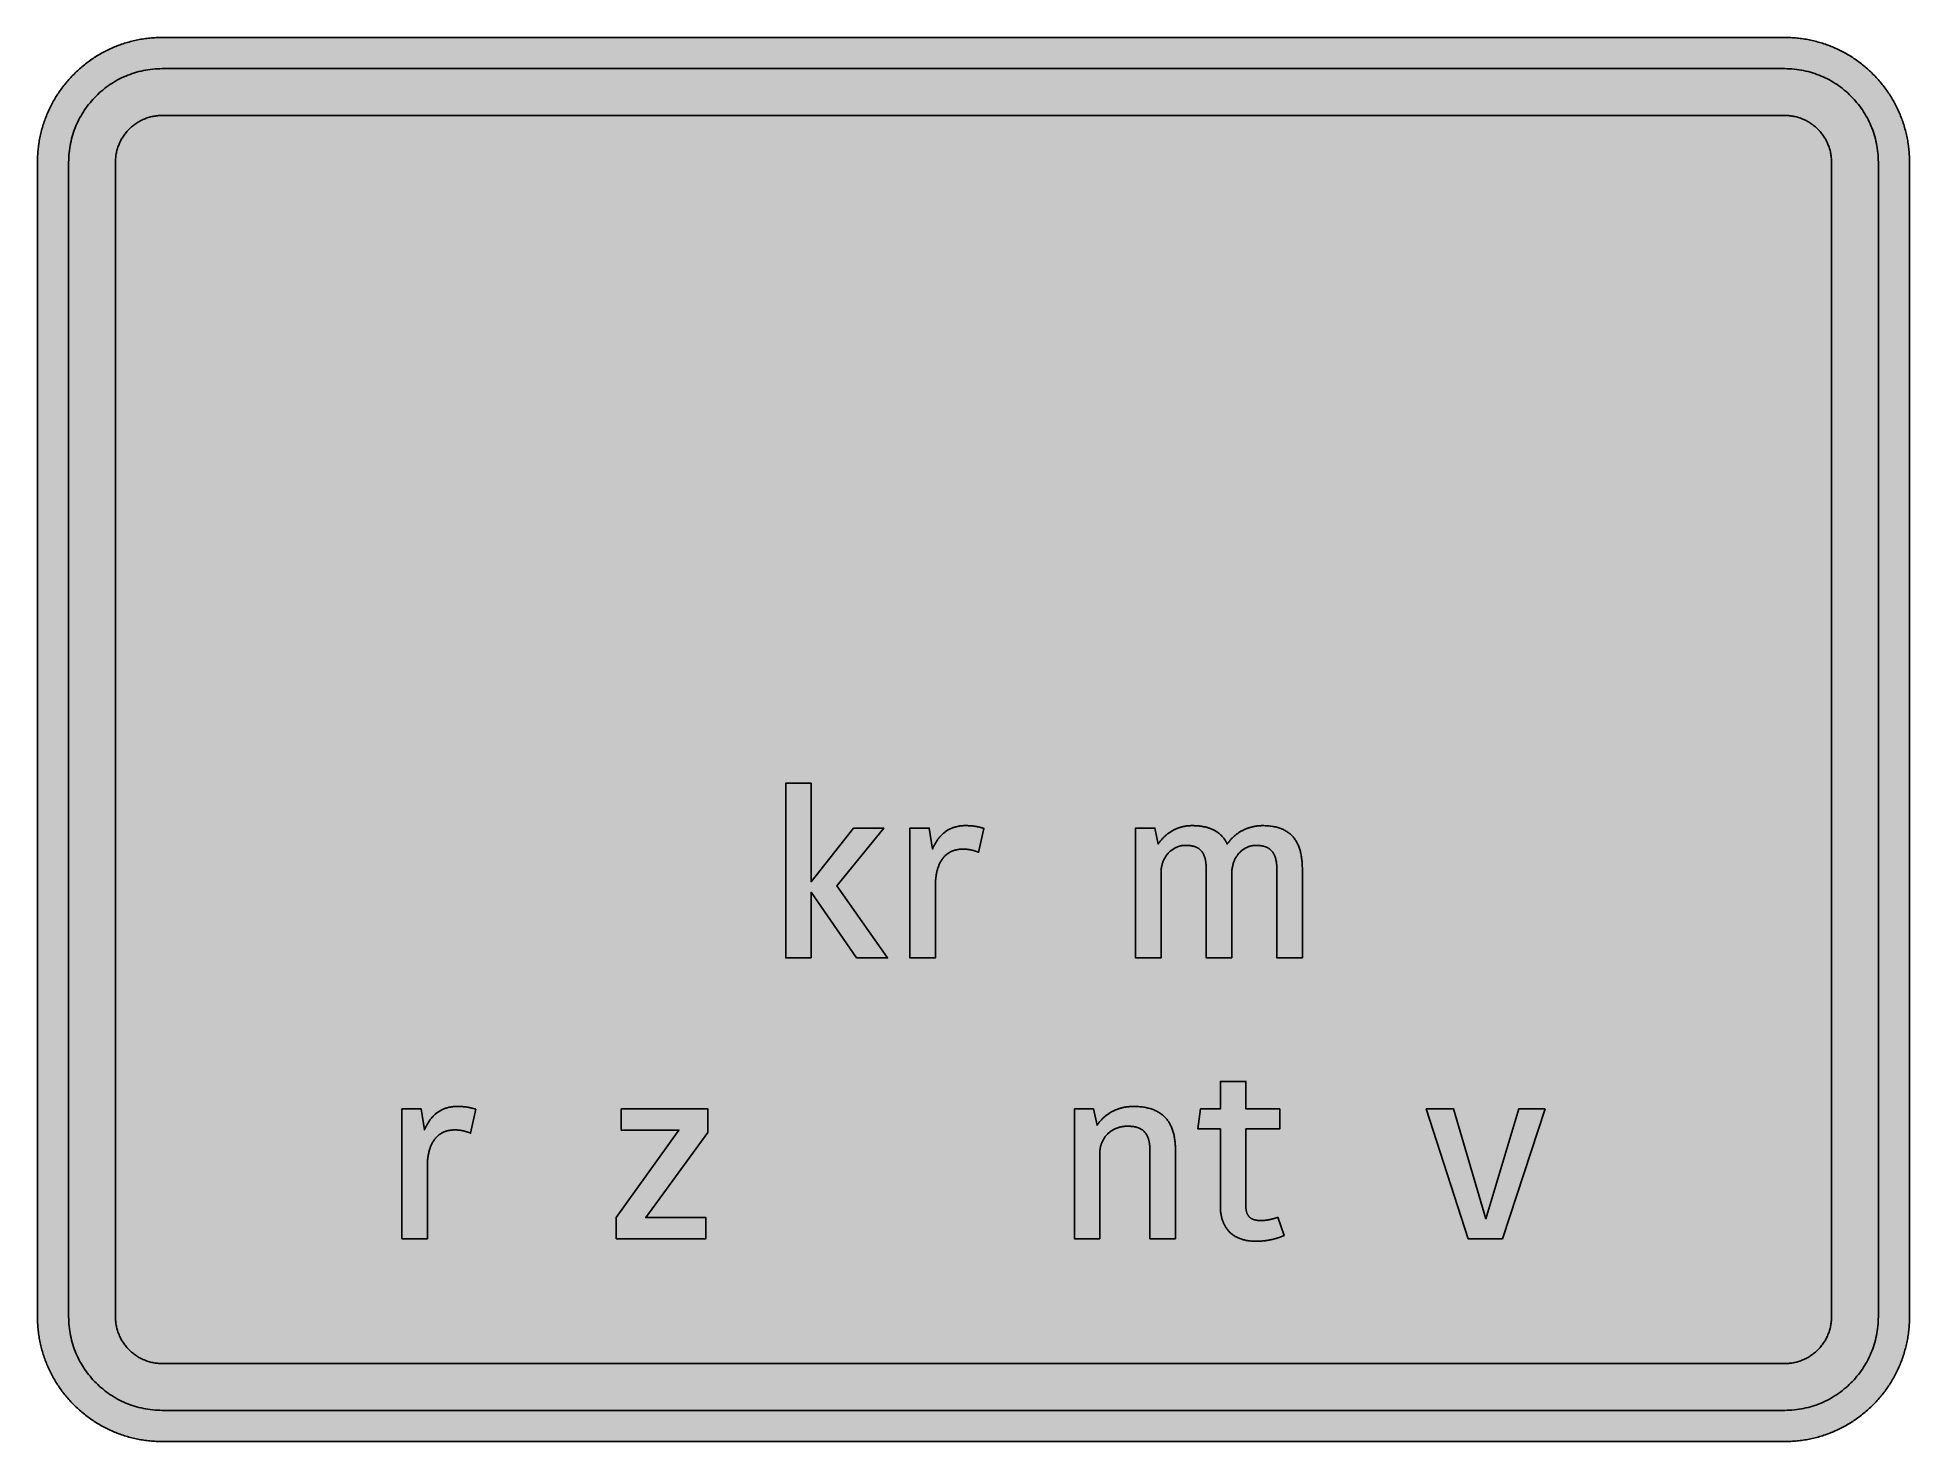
# Model space of a CAD drawing. Header units: millimetres. Extents: x 0 to 212, y 0 to 159.
import ezdxf

# ---------------------------------------------------------------- set-up
doc = ezdxf.new("R2010")
doc.units = ezdxf.units.MM

msp = doc.modelspace()

# ---------------------------------------------------------------- hatches: boundary and pattern name
for color, points in [(254, [(14.1633, 0.0536), (13.9878, 0.0533), (13.8125, 0.0559), (13.6373, 0.061), (13.462, 0.0686), (13.2893, 0.0787), (13.114, 0.0914), (12.9413, 0.1041), (12.7686, 0.1219), (12.5959, 0.1397), (12.4231, 0.16), (12.2504, 0.1829), (12.0777, 0.2057), (11.9075, 0.2337), (11.7373, 0.2616), (11.5672, 0.2921), (11.397, 0.3251), (11.2268, 0.3607), (11.0592, 0.3988), (10.8915, 0.4369), (10.7239, 0.4775), (10.5562, 0.5207), (10.3886, 0.5664), (10.2235, 0.6121), (10.0584, 0.6629), (9.8933, 0.7137), (9.7307, 0.7671), (9.5682, 0.8204), (9.4056, 0.8788), (9.2431, 0.9373), (9.083, 0.9982), (8.923, 1.0617), (8.763, 1.1252), (8.6055, 1.1938), (8.4455, 1.2624), (8.2906, 1.331), (8.1331, 1.4046), (7.9781, 1.4783), (7.8232, 1.5545), (7.6708, 1.6332), (7.5184, 1.7145), (7.366, 1.7958), (7.2161, 1.8796), (7.0663, 1.966), (6.919, 2.0523), (6.7716, 2.1438), (6.6243, 2.2352), (6.4795, 2.3266), (6.3348, 2.4232), (6.19, 2.5197), (6.0477, 2.6187), (5.908, 2.7178), (5.7683, 2.8194), (5.6286, 2.9235), (5.4915, 3.0302), (5.3543, 3.1369), (5.2197, 3.2461), (5.0851, 3.3579), (4.953, 3.4722), (4.8209, 3.5865), (4.6914, 3.7033), (4.5644, 3.8202), (4.4348, 3.9395), (4.3104, 4.0615), (4.1859, 4.1859), (4.0615, 4.3104), (3.9395, 4.4348), (3.8202, 4.5618), (3.7033, 4.6914), (3.5865, 4.8209), (3.4722, 4.953), (3.3579, 5.0851), (3.2487, 5.2197), (3.1369, 5.3543), (3.0302, 5.4915), (2.9235, 5.6286), (2.8194, 5.7683), (2.7178, 5.908), (2.6187, 6.0477), (2.5197, 6.19), (2.4232, 6.3348), (2.3266, 6.477), (2.2352, 6.6243), (2.1438, 6.7691), (2.0523, 6.919), (1.966, 7.0663), (1.8796, 7.2161), (1.7958, 7.366), (1.7145, 7.5184), (1.6332, 7.6708), (1.5545, 7.8232), (1.4783, 7.9781), (1.4046, 8.1331), (1.331, 8.2906), (1.2598, 8.4455), (1.1913, 8.603), (1.1252, 8.763), (1.0592, 8.923), (0.9982, 9.083), (0.9373, 9.2431), (0.8763, 9.4056), (0.8204, 9.5682), (0.7645, 9.7307), (0.7112, 9.8933), (0.6604, 10.0584), (0.6121, 10.2235), (0.5639, 10.3911), (0.5207, 10.5562), (0.4775, 10.7239), (0.4343, 10.8915), (0.3962, 11.0592), (0.3607, 11.2268), (0.3251, 11.397), (0.2921, 11.5672), (0.2616, 11.7373), (0.2311, 11.9075), (0.2057, 12.0802), (0.1803, 12.2504), (0.1575, 12.4231), (0.1372, 12.5959), (0.1194, 12.7686), (0.1041, 12.9413), (0.0889, 13.1166), (0.0787, 13.2893), (0.0686, 13.4645), (0.061, 13.6373), (0.0559, 13.8125), (0.0508, 13.9878), (0.0508, 14.163), (0.0522, 144.6925), (0.0508, 144.8664), (0.0559, 145.0416), (0.061, 145.2169), (0.0686, 145.3896), (0.0787, 145.5649), (0.0889, 145.7376), (0.1041, 145.9128), (0.1194, 146.0856), (0.1372, 146.2583), (0.1575, 146.431), (0.1803, 146.6037), (0.2057, 146.7739), (0.2311, 146.9466), (0.2616, 147.1168), (0.2921, 147.287), (0.3251, 147.4572), (0.3607, 147.6248), (0.3962, 147.795), (0.4343, 147.9626), (0.4775, 148.1303), (0.5207, 148.2979), (0.5639, 148.463), (0.6121, 148.6281), (0.6604, 148.7932), (0.7112, 148.9583), (0.7645, 149.1234), (0.8204, 149.286), (0.8763, 149.4485), (0.9373, 149.6111), (0.9982, 149.7711), (1.0592, 149.9311), (1.1252, 150.0911), (1.1913, 150.2486), (1.2598, 150.4061), (1.331, 150.5636), (1.4046, 150.7185), (1.4783, 150.876), (1.5545, 151.0284), (1.6332, 151.1833), (1.7145, 151.3357), (1.7958, 151.4856), (1.8796, 151.638), (1.966, 151.7879), (2.0523, 151.9352), (2.1438, 152.0825), (2.2352, 152.2298), (2.3266, 152.3746), (2.4232, 152.5194), (2.5197, 152.6616), (2.6187, 152.8039), (2.7178, 152.9461), (2.8194, 153.0858), (2.9235, 153.2255), (3.0302, 153.3627), (3.1369, 153.4973), (3.2487, 153.6344), (3.3579, 153.7665), (3.4722, 153.8986), (3.5865, 154.0307), (3.7033, 154.1602), (3.8202, 154.2898), (3.9395, 154.4168), (4.0615, 154.5438), (4.1859, 154.6682), (4.3104, 154.7901), (4.4348, 154.9121), (4.5644, 155.034), (4.6914, 155.1508), (4.8209, 155.2677), (4.953, 155.382), (5.0851, 155.4937), (5.2197, 155.6055), (5.3543, 155.7147), (5.4915, 155.8239), (5.6286, 155.9281), (5.7683, 156.0322), (5.908, 156.1338), (6.0477, 156.2354), (6.19, 156.3345), (6.3348, 156.431), (6.4795, 156.525), (6.6243, 156.6189), (6.7716, 156.7104), (6.919, 156.7993), (7.0663, 156.8882), (7.2161, 156.9745), (7.366, 157.0584), (7.5184, 157.1396), (7.6708, 157.2209), (7.8232, 157.2971), (7.9781, 157.3733), (8.1331, 157.4495), (8.2906, 157.5206), (8.4455, 157.5918), (8.6055, 157.6603), (8.763, 157.7289), (8.923, 157.7924), (9.083, 157.8559), (9.2431, 157.9169), (9.4056, 157.9753), (9.5682, 158.0337), (9.7307, 158.0871), (9.8933, 158.1404), (10.0584, 158.1912), (10.2235, 158.242), (10.3886, 158.2877), (10.5562, 158.3334), (10.7239, 158.3766), (10.8915, 158.4173), (11.0592, 158.4579), (11.2268, 158.4935), (11.397, 158.529), (11.5672, 158.562), (11.7373, 158.5925), (11.9075, 158.6205), (12.0777, 158.6484), (12.2504, 158.6713), (12.4231, 158.6941), (12.5959, 158.7144), (12.7686, 158.7322), (12.9413, 158.75), (13.114, 158.7627), (13.2893, 158.7754), (13.462, 158.7856), (13.6373, 158.7932), (13.8125, 158.7983), (13.9878, 158.8008), (14.163, 158.8033), (197.6078, 158.8036), (197.7822, 158.8008), (197.9574, 158.7983), (198.1327, 158.7932), (198.3054, 158.7856), (198.4807, 158.7754), (198.6534, 158.7627), (198.8287, 158.75), (199.0014, 158.7322), (199.1741, 158.7144), (199.3468, 158.6941), (199.5195, 158.6713), (199.6897, 158.6484), (199.8624, 158.6205), (200.0326, 158.5925), (200.2028, 158.562), (200.373, 158.529), (200.5432, 158.4935), (200.7108, 158.4579), (200.8784, 158.4173), (201.0461, 158.3766), (201.2137, 158.3334), (201.3788, 158.2877), (201.5465, 158.242), (201.7116, 158.1912), (201.8767, 158.1404), (202.0392, 158.0871), (202.2018, 158.0337), (202.3643, 157.9753), (202.5269, 157.9169), (202.6869, 157.8559), (202.8469, 157.7924), (203.007, 157.7289), (203.167, 157.6603), (203.3245, 157.5918), (203.4794, 157.5206), (203.6369, 157.4495), (203.7918, 157.3733), (203.9468, 157.2971), (204.0992, 157.2209), (204.2516, 157.1396), (204.404, 157.0584), (204.5538, 156.9745), (204.7037, 156.8882), (204.8535, 156.7993), (205.0009, 156.7104), (205.1456, 156.6189), (205.293, 156.525), (205.4352, 156.431), (205.58, 156.3345), (205.7222, 156.2354), (205.8619, 156.1338), (206.0016, 156.0322), (206.1413, 155.9281), (206.2785, 155.8239), (206.4156, 155.7147), (206.5503, 155.6055), (206.6849, 155.4937), (206.817, 155.382), (206.949, 155.2677), (207.0786, 155.1508), (207.2081, 155.034), (207.3351, 154.9121), (207.4596, 154.7901), (207.584, 154.6682), (207.7085, 154.5438), (207.8304, 154.4168), (207.9498, 154.2898), (208.0666, 154.1602), (208.1835, 154.0307), (208.2978, 153.8986), (208.4121, 153.7665), (208.5238, 153.6344), (208.6331, 153.4973), (208.7397, 153.3627), (208.8464, 153.2255), (208.9506, 153.0858), (209.0522, 152.9461), (209.1512, 152.8039), (209.2503, 152.6616), (209.3468, 152.5194), (209.4433, 152.3746), (209.5348, 152.2298), (209.6262, 152.0825), (209.7176, 151.9352), (209.804, 151.7879), (209.8904, 151.638), (209.9742, 151.4856), (210.0555, 151.3357), (210.1367, 151.1833), (210.2155, 151.0284), (210.2917, 150.876), (210.3653, 150.7185), (210.439, 150.5636), (210.5076, 150.4061), (210.5762, 150.2486), (210.6447, 150.0911), (210.7082, 149.9311), (210.7717, 149.7711), (210.8327, 149.6111), (210.8911, 149.4485), (210.9495, 149.286), (211.0029, 149.1234), (211.0562, 148.9583), (211.107, 148.7932), (211.1578, 148.6281), (211.2035, 148.463), (211.2493, 148.2979), (211.2924, 148.1303), (211.3331, 147.9626), (211.3712, 147.795), (211.4093, 147.6248), (211.4448, 147.4572), (211.4779, 147.287), (211.5083, 147.1168), (211.5363, 146.9466), (211.5642, 146.7739), (211.5871, 146.6037), (211.6099, 146.431), (211.6303, 146.2583), (211.648, 146.0856), (211.6658, 145.9128), (211.6785, 145.7376), (211.6912, 145.5649), (211.7014, 145.3896), (211.709, 145.2169), (211.7141, 145.0416), (211.7166, 144.8664), (211.7166, 144.6911), (211.7189, 14.1647), (211.7166, 13.9878), (211.7141, 13.8125), (211.709, 13.6373), (211.7014, 13.4645), (211.6912, 13.2893), (211.6785, 13.1166), (211.6658, 12.9413), (211.648, 12.7686), (211.6303, 12.5959), (211.6099, 12.4231), (211.5871, 12.2504), (211.5642, 12.0802), (211.5363, 11.9075), (211.5083, 11.7373), (211.4779, 11.5672), (211.4448, 11.397), (211.4093, 11.2268), (211.3712, 11.0592), (211.3331, 10.8915), (211.2924, 10.7239), (211.2493, 10.5562), (211.2035, 10.3911), (211.1578, 10.2235), (211.107, 10.0584), (211.0562, 9.8933), (211.0029, 9.7307), (210.9495, 9.5682), (210.8911, 9.4056), (210.8327, 9.2431), (210.7717, 9.083), (210.7082, 8.923), (210.6447, 8.763), (210.5762, 8.603), (210.5076, 8.4455), (210.439, 8.2906), (210.3653, 8.1331), (210.2917, 7.9781), (210.2155, 7.8232), (210.1367, 7.6708), (210.0555, 7.5184), (209.9742, 7.366), (209.8904, 7.2161), (209.804, 7.0663), (209.7176, 6.919), (209.6262, 6.7691), (209.5348, 6.6243), (209.4433, 6.477), (209.3468, 6.3348), (209.2503, 6.19), (209.1512, 6.0477), (209.0522, 5.908), (208.9506, 5.7683), (208.8464, 5.6286), (208.7397, 5.4915), (208.6331, 5.3543), (208.5238, 5.2197), (208.4121, 5.0851), (208.2978, 4.953), (208.1835, 4.8209), (208.0666, 4.6914), (207.9498, 4.5618), (207.8304, 4.4348), (207.7085, 4.3104), (207.584, 4.1859), (207.4596, 4.0615), (207.3351, 3.9395), (207.2081, 3.8202), (207.0786, 3.7033), (206.949, 3.5865), (206.817, 3.4722), (206.6849, 3.3579), (206.5503, 3.2461), (206.4156, 3.1369), (206.2785, 3.0302), (206.1413, 2.9235), (206.0016, 2.8194), (205.8619, 2.7178), (205.7222, 2.6187), (205.58, 2.5197), (205.4352, 2.4232), (205.293, 2.3266), (205.1456, 2.2352), (205.0009, 2.1438), (204.8535, 2.0523), (204.7037, 1.966), (204.5538, 1.8796), (204.404, 1.7958), (204.2516, 1.7145), (204.0992, 1.6332), (203.9468, 1.5545), (203.7918, 1.4783), (203.6369, 1.4046), (203.4794, 1.331), (203.3245, 1.2624), (203.167, 1.1938), (203.007, 1.1252), (202.8469, 1.0617), (202.6869, 0.9982), (202.5269, 0.9373), (202.3643, 0.8788), (202.2018, 0.8204), (202.0392, 0.7671), (201.8767, 0.7137), (201.7116, 0.6629), (201.5465, 0.6121), (201.3788, 0.5664), (201.2137, 0.5207), (201.0461, 0.4775), (200.8784, 0.4369), (200.7108, 0.3988), (200.5432, 0.3607), (200.373, 0.3251), (200.2028, 0.2921), (200.0326, 0.2616), (199.8624, 0.2337), (199.6897, 0.2057), (199.5195, 0.1829), (199.3468, 0.16), (199.1741, 0.1397), (199.0014, 0.1219), (198.8287, 0.1041), (198.6534, 0.0914), (198.4807, 0.0787), (198.3054, 0.0686), (198.1327, 0.061), (197.9574, 0.0559), (197.7822, 0.0533), (197.6069, 0.0533)]), (59, [(14.1633, 3.5814), (13.8887, 3.5839), (13.6169, 3.5941), (13.3477, 3.6119), (13.081, 3.6347), (12.8143, 3.6652), (12.5501, 3.7008), (12.2885, 3.7465), (12.0294, 3.7948), (11.7729, 3.8506), (11.5164, 3.9141), (11.2649, 3.9827), (11.016, 4.0564), (10.7671, 4.1351), (10.5232, 4.2215), (10.2819, 4.3129), (10.0432, 4.412), (9.8069, 4.5161), (9.5733, 4.6228), (9.3447, 4.7371), (9.1186, 4.8565), (8.8951, 4.9809), (8.6741, 5.113), (8.4582, 5.2476), (8.2448, 5.3873), (8.0366, 5.5321), (7.8308, 5.682), (7.6276, 5.8369), (7.4295, 5.9969), (7.2365, 6.1595), (7.046, 6.3297), (6.8605, 6.5024), (6.6777, 6.6802), (6.5024, 6.8605), (6.3271, 7.046), (6.1595, 7.2365), (5.9969, 7.432), (5.8369, 7.6302), (5.682, 7.8308), (5.5321, 8.0366), (5.3873, 8.2448), (5.2451, 8.4582), (5.1105, 8.6741), (4.9809, 8.8951), (4.8565, 9.1186), (4.7371, 9.3447), (4.6228, 9.5758), (4.5136, 9.8069), (4.4094, 10.0432), (4.3129, 10.2819), (4.2215, 10.5232), (4.1351, 10.7696), (4.0538, 11.016), (3.9802, 11.2649), (3.9116, 11.5189), (3.8506, 11.7729), (3.7948, 12.0294), (3.744, 12.2911), (3.7008, 12.5527), (3.6627, 12.8143), (3.6322, 13.081), (3.6093, 13.3502), (3.5916, 13.6195), (3.5814, 13.8913), (3.5789, 14.163), (3.58, 144.6925), (3.5814, 144.9654), (3.5916, 145.2347), (3.6093, 145.5064), (3.6322, 145.7731), (3.6627, 146.0398), (3.7008, 146.304), (3.744, 146.5656), (3.7948, 146.8247), (3.8506, 147.0812), (3.9116, 147.3352), (3.9802, 147.5892), (4.0538, 147.8382), (4.1351, 148.0845), (4.2215, 148.3309), (4.3129, 148.5722), (4.4094, 148.811), (4.5136, 149.0472), (4.6228, 149.2783), (4.7371, 149.5095), (4.8565, 149.7355), (4.9809, 149.9591), (5.1105, 150.1775), (5.2451, 150.3959), (5.3873, 150.6093), (5.5321, 150.8176), (5.682, 151.0233), (5.8369, 151.224), (5.9969, 151.4221), (6.1595, 151.6177), (6.3271, 151.8056), (6.5024, 151.9936), (6.6777, 152.1739), (6.8605, 152.3517), (7.046, 152.5245), (7.2365, 152.6946), (7.4295, 152.8572), (7.6276, 153.0172), (7.8308, 153.1722), (8.0366, 153.322), (8.2448, 153.4668), (8.4582, 153.6065), (8.6741, 153.7411), (8.8951, 153.8732), (9.1186, 153.9977), (9.3447, 154.117), (9.5733, 154.2313), (9.8069, 154.3406), (10.0432, 154.4422), (10.2819, 154.5412), (10.5232, 154.6327), (10.7671, 154.719), (11.016, 154.7978), (11.2649, 154.874), (11.5164, 154.9425), (11.7729, 155.0035), (12.0294, 155.0594), (12.2885, 155.1102), (12.5501, 155.1534), (12.8143, 155.1889), (13.081, 155.2194), (13.3477, 155.2448), (13.6169, 155.26), (13.8887, 155.2702), (14.163, 155.2753), (197.6078, 155.2758), (197.8787, 155.2702), (198.1505, 155.26), (198.4197, 155.2448), (198.689, 155.2194), (198.9557, 155.1889), (199.2173, 155.1534), (199.4789, 155.1102), (199.7405, 155.0594), (199.9971, 155.0035), (200.2511, 154.9425), (200.5051, 154.874), (200.754, 154.7978), (201.0004, 154.719), (201.2467, 154.6327), (201.488, 154.5412), (201.7268, 154.4422), (201.963, 154.3406), (202.1942, 154.2313), (202.4253, 154.117), (202.6514, 153.9977), (202.8749, 153.8732), (203.0959, 153.7411), (203.3118, 153.6065), (203.5251, 153.4668), (203.7334, 153.322), (203.9391, 153.1722), (204.1398, 153.0172), (204.3379, 152.8572), (204.5335, 152.6946), (204.724, 152.5245), (204.9094, 152.3517), (205.0898, 152.1739), (205.2676, 151.9936), (205.4403, 151.8056), (205.6105, 151.6177), (205.773, 151.4221), (205.933, 151.224), (206.088, 151.0233), (206.2378, 150.8176), (206.3826, 150.6093), (206.5223, 150.3959), (206.6569, 150.1775), (206.789, 149.9591), (206.9135, 149.7355), (207.0329, 149.5095), (207.1472, 149.2783), (207.2538, 149.0472), (207.358, 148.811), (207.457, 148.5722), (207.5485, 148.3309), (207.6348, 148.0845), (207.7136, 147.8382), (207.7872, 147.5892), (207.8558, 147.3352), (207.9193, 147.0812), (207.9752, 146.8247), (208.0235, 146.5656), (208.0692, 146.304), (208.1047, 146.0398), (208.1352, 145.7731), (208.1581, 145.5064), (208.1759, 145.2347), (208.186, 144.9654), (208.1911, 144.6911), (208.1911, 14.1647), (208.186, 13.8913), (208.1759, 13.6195), (208.1581, 13.3502), (208.1352, 13.081), (208.1047, 12.8143), (208.0692, 12.5527), (208.0235, 12.2911), (207.9752, 12.0294), (207.9193, 11.7729), (207.8558, 11.5189), (207.7872, 11.2649), (207.7136, 11.016), (207.6348, 10.7696), (207.5485, 10.5232), (207.457, 10.2819), (207.358, 10.0432), (207.2538, 9.8069), (207.1472, 9.5758), (207.0329, 9.3447), (206.9135, 9.1186), (206.789, 8.8951), (206.6569, 8.6741), (206.5223, 8.4582), (206.3826, 8.2448), (206.2378, 8.0366), (206.088, 7.8308), (205.933, 7.6302), (205.773, 7.432), (205.6105, 7.2365), (205.4403, 7.046), (205.2676, 6.8605), (205.0898, 6.6802), (204.9094, 6.5024), (204.724, 6.3297), (204.5335, 6.1595), (204.3379, 5.9969), (204.1398, 5.8369), (203.9391, 5.682), (203.7334, 5.5321), (203.5251, 5.3873), (203.3118, 5.2476), (203.0959, 5.113), (202.8749, 4.9809), (202.6514, 4.8565), (202.4253, 4.7371), (202.1942, 4.6228), (201.963, 4.5161), (201.7268, 4.412), (201.488, 4.3129), (201.2467, 4.2215), (201.0004, 4.1351), (200.754, 4.0564), (200.5051, 3.9827), (200.2511, 3.9141), (199.9971, 3.8506), (199.7405, 3.7948), (199.4789, 3.7465), (199.2173, 3.7008), (198.9557, 3.6652), (198.689, 3.6347), (198.4197, 3.6119), (198.1505, 3.5941), (197.8787, 3.5839), (197.6069, 3.5789)]), (254, [(14.1633, 8.8731), (14.0259, 8.8748), (13.8887, 8.8798), (13.7541, 8.8875), (13.622, 8.9002), (13.4874, 8.9154), (13.3553, 8.9332), (13.2258, 8.9535), (13.0962, 8.9789), (12.9667, 9.0068), (12.8397, 9.0373), (12.7127, 9.0729), (12.5882, 9.1084), (12.4663, 9.1491), (12.3419, 9.1923), (12.2225, 9.238), (12.1031, 9.2888), (11.9837, 9.3396), (11.8694, 9.3929), (11.7526, 9.4513), (11.6408, 9.5098), (11.5291, 9.5733), (11.4198, 9.6368), (11.3106, 9.7053), (11.2039, 9.7765), (11.0998, 9.8476), (10.9957, 9.9238), (10.8966, 10), (10.7975, 10.0787), (10.6985, 10.1625), (10.6045, 10.2464), (10.5105, 10.3327), (10.4216, 10.4216), (10.3327, 10.5131), (10.2464, 10.6045), (10.16, 10.701), (10.0787, 10.7975), (10, 10.8966), (9.9212, 10.9982), (9.8476, 11.0998), (9.7739, 11.2039), (9.7053, 11.3106), (9.6368, 11.4198), (9.5707, 11.5291), (9.5098, 11.6408), (9.4488, 11.7551), (9.3929, 11.8694), (9.337, 11.9863), (9.2862, 12.1031), (9.238, 12.2225), (9.1923, 12.3444), (9.1491, 12.4663), (9.1084, 12.5908), (9.0703, 12.7152), (9.0373, 12.8397), (9.0068, 12.9692), (8.9789, 13.0962), (8.9535, 13.2258), (8.9306, 13.3579), (8.9129, 13.4899), (8.8976, 13.622), (8.8849, 13.7566), (8.8773, 13.8913), (8.8722, 14.0259), (8.8697, 14.163), (8.8717, 144.6925), (8.8722, 144.8283), (8.8773, 144.9629), (8.8849, 145.0975), (8.8976, 145.2321), (8.9129, 145.3642), (8.9306, 145.4963), (8.9535, 145.6284), (8.9789, 145.7579), (9.0068, 145.8849), (9.0373, 146.0144), (9.0703, 146.1389), (9.1084, 146.2634), (9.1491, 146.3878), (9.1923, 146.5097), (9.238, 146.6317), (9.2862, 146.751), (9.337, 146.8679), (9.3929, 146.9847), (9.4488, 147.099), (9.5098, 147.2133), (9.5707, 147.3251), (9.6368, 147.4343), (9.7053, 147.5435), (9.7739, 147.6502), (9.8476, 147.7543), (9.9212, 147.8559), (10, 147.9575), (10.0787, 148.0566), (10.16, 148.1531), (10.2464, 148.2496), (10.3327, 148.3411), (10.4216, 148.4325), (10.5105, 148.5214), (10.6045, 148.6078), (10.6985, 148.6916), (10.7975, 148.7754), (10.8966, 148.8542), (10.9957, 148.9304), (11.0998, 149.0066), (11.2039, 149.0777), (11.3106, 149.1488), (11.4198, 149.2174), (11.5291, 149.2809), (11.6408, 149.3444), (11.7526, 149.4028), (11.8694, 149.4612), (11.9837, 149.5146), (12.1031, 149.5679), (12.2225, 149.6162), (12.3419, 149.6619), (12.4663, 149.7051), (12.5882, 149.7457), (12.7127, 149.7813), (12.8397, 149.8168), (12.9667, 149.8473), (13.0962, 149.8752), (13.2258, 149.9006), (13.3553, 149.921), (13.4874, 149.9413), (13.622, 149.9565), (13.7541, 149.9667), (13.8887, 149.9768), (14.0259, 149.9819), (14.163, 149.9819), (197.6078, 149.9842), (197.7441, 149.9819), (197.8787, 149.9768), (198.0133, 149.9667), (198.1479, 149.9565), (198.28, 149.9413), (198.4121, 149.921), (198.5442, 149.9006), (198.6737, 149.8752), (198.8007, 149.8473), (198.9303, 149.8168), (199.0547, 149.7813), (199.1792, 149.7457), (199.3036, 149.7051), (199.4256, 149.6619), (199.5475, 149.6162), (199.6669, 149.5679), (199.7837, 149.5146), (199.9005, 149.4612), (200.0148, 149.4028), (200.1291, 149.3444), (200.2409, 149.2809), (200.3501, 149.2174), (200.4593, 149.1488), (200.566, 149.0777), (200.6702, 149.0066), (200.7718, 148.9304), (200.8734, 148.8542), (200.9724, 148.7754), (201.0689, 148.6916), (201.1655, 148.6078), (201.2569, 148.5214), (201.3483, 148.4325), (201.4372, 148.3411), (201.5236, 148.2496), (201.6074, 148.1531), (201.6912, 148.0566), (201.77, 147.9575), (201.8462, 147.8559), (201.9224, 147.7543), (201.9935, 147.6502), (202.0646, 147.5435), (202.1332, 147.4343), (202.1967, 147.3251), (202.2602, 147.2133), (202.3186, 147.099), (202.377, 146.9847), (202.4304, 146.8679), (202.4812, 146.751), (202.532, 146.6317), (202.5777, 146.5097), (202.6209, 146.3878), (202.6615, 146.2634), (202.6971, 146.1389), (202.7326, 146.0144), (202.7631, 145.8849), (202.7911, 145.7579), (202.8165, 145.6284), (202.8368, 145.4963), (202.8546, 145.3642), (202.8698, 145.2321), (202.8825, 145.0975), (202.8901, 144.9629), (202.8952, 144.8283), (202.8977, 144.6911), (202.8994, 14.1647), (202.8952, 14.0259), (202.8901, 13.8913), (202.8825, 13.7566), (202.8698, 13.622), (202.8546, 13.4899), (202.8368, 13.3579), (202.8165, 13.2258), (202.7911, 13.0962), (202.7631, 12.9692), (202.7326, 12.8397), (202.6971, 12.7152), (202.6615, 12.5908), (202.6209, 12.4663), (202.5777, 12.3444), (202.532, 12.2225), (202.4812, 12.1031), (202.4304, 11.9863), (202.377, 11.8694), (202.3186, 11.7551), (202.2602, 11.6408), (202.1967, 11.5291), (202.1332, 11.4198), (202.0646, 11.3106), (201.9935, 11.2039), (201.9224, 11.0998), (201.8462, 10.9982), (201.77, 10.8966), (201.6912, 10.7975), (201.6074, 10.701), (201.5236, 10.6045), (201.4372, 10.5131), (201.3483, 10.4216), (201.2569, 10.3327), (201.1655, 10.2464), (201.0689, 10.1625), (200.9724, 10.0787), (200.8734, 10), (200.7718, 9.9238), (200.6702, 9.8476), (200.566, 9.7765), (200.4593, 9.7053), (200.3501, 9.6368), (200.2409, 9.5733), (200.1291, 9.5098), (200.0148, 9.4513), (199.9005, 9.3929), (199.7837, 9.3396), (199.6669, 9.2888), (199.5475, 9.238), (199.4256, 9.1923), (199.3036, 9.1491), (199.1792, 9.1084), (199.0547, 9.0729), (198.9303, 9.0373), (198.8007, 9.0068), (198.6737, 8.9789), (198.5442, 8.9535), (198.4121, 8.9332), (198.28, 8.9154), (198.1479, 8.9002), (198.0133, 8.8875), (197.8787, 8.8798), (197.7441, 8.8748), (197.6069, 8.8722)]), (59, [(87.5273, 54.7342), (87.5273, 62.1563), (92.6648, 54.7342), (96.1637, 54.7342), (90.4353, 62.8893), (95.7407, 69.4087), (92.3258, 69.4087), (87.5273, 63.3412), (87.5273, 74.4897), (84.6487, 74.4897), (84.6487, 54.7342)]), (59, [(104.6868, 67.0384), (104.714, 67.0382), (104.7445, 67.0357), (104.7725, 67.0357), (104.8004, 67.0357), (104.8283, 67.0357), (104.8563, 67.0331), (104.8868, 67.0331), (104.9147, 67.0306), (104.9426, 67.0306), (104.9706, 67.0281), (104.996, 67.0281), (105.0239, 67.0255), (105.0519, 67.023), (105.0798, 67.0204), (105.1077, 67.0179), (105.1331, 67.0154), (105.1611, 67.0128), (105.189, 67.0103), (105.2144, 67.0077), (105.2424, 67.0027), (105.2703, 67.0001), (105.2957, 66.995), (105.3236, 66.9925), (105.349, 66.9874), (105.377, 66.9849), (105.4024, 66.9798), (105.4303, 66.9747), (105.4583, 66.9696), (105.4837, 66.9646), (105.5116, 66.9595), (105.537, 66.9544), (105.5649, 66.9493), (105.5903, 66.9442), (105.6183, 66.9366), (105.6437, 66.9315), (105.6716, 66.9239), (105.697, 66.9188), (105.725, 66.9112), (105.7529, 66.9061), (105.7783, 66.8985), (105.8062, 66.8909), (105.8342, 66.8833), (105.8621, 66.8757), (105.8875, 66.868), (105.9155, 66.8604), (105.9434, 66.8528), (105.9713, 66.8426), (105.9993, 66.835), (106.0272, 66.8249), (106.0552, 66.8172), (106.0831, 66.8071), (106.111, 66.7995), (106.139, 66.7893), (106.1695, 66.7791), (106.1974, 66.769), (106.2253, 66.7588), (106.2558, 66.7487), (106.2838, 66.7385), (106.3142, 66.7283), (106.3422, 66.7156), (106.3727, 66.7055), (106.4031, 66.6928), (106.4336, 66.6826), (106.4641, 66.6699), (107.0571, 69.3812), (107.028, 69.3877), (107, 69.3953), (106.9721, 69.403), (106.9467, 69.4106), (106.9188, 69.4182), (106.8908, 69.4258), (106.8654, 69.4334), (106.8375, 69.4411), (106.8095, 69.4487), (106.7841, 69.4563), (106.7562, 69.4639), (106.7308, 69.4715), (106.7029, 69.4792), (106.6775, 69.4868), (106.6495, 69.4919), (106.6216, 69.4995), (106.5962, 69.5071), (106.5682, 69.5147), (106.5403, 69.5198), (106.5124, 69.5274), (106.487, 69.5325), (106.459, 69.5401), (106.4311, 69.5452), (106.4031, 69.5528), (106.3752, 69.5579), (106.3473, 69.5655), (106.3168, 69.5706), (106.2888, 69.5757), (106.2584, 69.5833), (106.2304, 69.5884), (106.1999, 69.5935), (106.1695, 69.5985), (106.1415, 69.6036), (106.111, 69.6087), (106.078, 69.6138), (106.0475, 69.6189), (106.0171, 69.6239), (105.984, 69.629), (105.951, 69.6316), (105.918, 69.6366), (105.885, 69.6417), (105.852, 69.6443), (105.8164, 69.6493), (105.7834, 69.6519), (105.7478, 69.657), (105.7123, 69.6595), (105.6767, 69.662), (105.6386, 69.6646), (105.603, 69.6671), (105.5649, 69.6722), (105.5268, 69.6747), (105.4862, 69.6747), (105.4481, 69.6773), (105.4075, 69.6798), (105.3668, 69.6824), (105.3262, 69.6824), (105.283, 69.6849), (105.2398, 69.6874), (105.1966, 69.6874), (105.1535, 69.6874), (105.1077, 69.69), (105.062, 69.69), (105.0163, 69.69), (104.968, 69.69), (104.8766, 69.69), (104.7852, 69.6874), (104.6963, 69.6824), (104.6074, 69.6773), (104.521, 69.6697), (104.4346, 69.6595), (104.3508, 69.6493), (104.267, 69.6366), (104.1857, 69.6239), (104.1044, 69.6087), (104.0257, 69.5909), (103.947, 69.5731), (103.8682, 69.5528), (103.792, 69.5325), (103.7184, 69.5096), (103.6447, 69.4868), (103.571, 69.4614), (103.4999, 69.4334), (103.4288, 69.4055), (103.3602, 69.375), (103.2916, 69.3445), (103.2231, 69.3141), (103.157, 69.2785), (103.091, 69.2455), (103.0275, 69.2099), (102.964, 69.1718), (102.903, 69.1337), (102.8421, 69.0931), (102.7811, 69.0524), (102.7227, 69.0118), (102.6643, 68.9686), (102.6084, 68.9254), (102.5525, 68.8797), (102.4966, 68.834), (102.4433, 68.7857), (102.3899, 68.7375), (102.3366, 68.6867), (102.2858, 68.6384), (102.235, 68.5851), (102.1867, 68.5343), (102.1359, 68.4809), (102.0902, 68.4251), (102.042, 68.3717), (101.9962, 68.3158), (101.9505, 68.2574), (101.9073, 68.2015), (101.8642, 68.1431), (101.821, 68.0822), (101.7778, 68.0212), (101.7372, 67.9602), (101.6965, 67.8993), (101.6584, 67.8383), (101.6203, 67.7748), (101.5822, 67.7113), (101.5441, 67.6453), (101.5086, 67.5792), (101.473, 67.5157), (101.4374, 67.4472), (101.4019, 67.3811), (101.3689, 67.3125), (101.3358, 67.244), (101.3028, 67.1754), (101.2723, 67.1068), (101.2419, 67.0382), (100.8765, 69.4087), (98.7033, 69.4087), (98.7033, 54.7342), (101.582, 54.7342), (101.582, 62.9183), (101.5822, 63.025), (101.5822, 63.1292), (101.5873, 63.2358), (101.5924, 63.34), (101.5975, 63.4441), (101.6051, 63.5457), (101.6127, 63.6499), (101.6229, 63.7515), (101.6356, 63.8505), (101.6483, 63.9496), (101.6635, 64.0486), (101.6787, 64.1452), (101.6965, 64.2417), (101.7143, 64.3382), (101.7346, 64.4322), (101.7575, 64.5262), (101.7803, 64.6176), (101.8032, 64.709), (101.8311, 64.7979), (101.8565, 64.8843), (101.887, 64.9732), (101.9175, 65.057), (101.9505, 65.1434), (101.9835, 65.2247), (102.0191, 65.3059), (102.0547, 65.3872), (102.0928, 65.466), (102.1334, 65.5422), (102.174, 65.6184), (102.2172, 65.692), (102.2629, 65.7631), (102.3087, 65.8343), (102.3569, 65.9028), (102.4052, 65.9714), (102.456, 66.0349), (102.5093, 66.0984), (102.5627, 66.1619), (102.6185, 66.2229), (102.677, 66.2788), (102.7354, 66.3372), (102.7963, 66.3905), (102.8598, 66.4439), (102.9233, 66.4947), (102.9894, 66.5429), (103.058, 66.5886), (103.1265, 66.6318), (103.2002, 66.675), (103.2713, 66.7156), (103.3475, 66.7537), (103.4237, 66.7893), (103.5025, 66.8223), (103.5812, 66.8528), (103.6625, 66.8807), (103.7463, 66.9087), (103.8327, 66.9315), (103.9216, 66.9544), (104.0105, 66.9722), (104.0994, 66.99), (104.1933, 67.0052), (104.2873, 67.0154), (104.3838, 67.0255), (104.4829, 67.0306), (104.5845, 67.0357), (104.6861, 67.0382)]), (59, [(135.0821, 54.7342), (135.0821, 64.1872), (135.0823, 64.2925), (135.0848, 64.3966), (135.0899, 64.4982), (135.1001, 64.5998), (135.1077, 64.6989), (135.1204, 64.7954), (135.1356, 64.8894), (135.1509, 64.9834), (135.1686, 65.0748), (135.189, 65.1637), (135.2118, 65.2526), (135.2347, 65.3364), (135.2601, 65.4202), (135.2855, 65.5041), (135.316, 65.5828), (135.3464, 65.6615), (135.3769, 65.7377), (135.4099, 65.8139), (135.4455, 65.8876), (135.4811, 65.9587), (135.5192, 66.0273), (135.5598, 66.0959), (135.5979, 66.1619), (135.6411, 66.228), (135.6843, 66.2889), (135.7274, 66.3499), (135.7732, 66.4108), (135.8189, 66.4667), (135.8646, 66.5226), (135.9129, 66.5785), (135.9637, 66.6293), (136.0119, 66.6801), (136.0627, 66.7309), (136.1135, 66.7766), (136.1669, 66.8223), (136.2202, 66.868), (136.2735, 66.9087), (136.3269, 66.9493), (136.3828, 66.99), (136.4361, 67.0281), (136.492, 67.0636), (136.5479, 67.0966), (136.6063, 67.1297), (136.6622, 67.1627), (136.718, 67.1906), (136.7765, 67.2186), (136.8323, 67.2465), (136.8908, 67.2694), (136.9492, 67.2948), (137.0051, 67.3151), (137.0635, 67.3354), (137.1219, 67.3532), (137.1778, 67.371), (137.2362, 67.3862), (137.2921, 67.4014), (137.3505, 67.4141), (137.4064, 67.4243), (137.4623, 67.4345), (137.5181, 67.4421), (137.574, 67.4497), (137.6299, 67.4548), (137.6832, 67.4573), (137.7366, 67.4599), (137.7899, 67.4599), (137.8687, 67.4599), (137.9449, 67.4573), (138.0211, 67.4548), (138.0973, 67.4522), (138.1684, 67.4446), (138.2395, 67.4395), (138.3106, 67.4319), (138.3792, 67.4218), (138.4478, 67.4116), (138.5138, 67.4014), (138.5773, 67.3887), (138.6408, 67.3735), (138.7018, 67.3583), (138.7627, 67.343), (138.8212, 67.3252), (138.8796, 67.3049), (138.9355, 67.2846), (138.9913, 67.2617), (139.0447, 67.2389), (139.098, 67.216), (139.1488, 67.1881), (139.1971, 67.1627), (139.2453, 67.1322), (139.2936, 67.1043), (139.3393, 67.0712), (139.385, 67.0382), (139.4282, 67.0052), (139.4689, 66.9696), (139.5095, 66.9315), (139.5501, 66.8934), (139.5882, 66.8528), (139.6238, 66.8122), (139.6619, 66.769), (139.6949, 66.7233), (139.7279, 66.6775), (139.761, 66.6293), (139.7914, 66.581), (139.8219, 66.5302), (139.8499, 66.4769), (139.8778, 66.4235), (139.9032, 66.3702), (139.9286, 66.3118), (139.9515, 66.2534), (139.9743, 66.1924), (139.9946, 66.1314), (140.015, 66.0679), (140.0353, 66.0044), (140.0531, 65.9359), (140.0683, 65.8673), (140.0861, 65.7987), (140.0988, 65.7276), (140.114, 65.6539), (140.1267, 65.5777), (140.1369, 65.5015), (140.147, 65.4228), (140.1547, 65.344), (140.1648, 65.2602), (140.1699, 65.1764), (140.1775, 65.0926), (140.1801, 65.0037), (140.1851, 64.9148), (140.1877, 64.8259), (140.1877, 64.7319), (140.1902, 64.6379), (140.1907, 54.7342), (143.0694, 54.7342), (143.0694, 64.7799), (143.068, 64.9249), (143.063, 65.0697), (143.0604, 65.2145), (143.0528, 65.3542), (143.0426, 65.4939), (143.0325, 65.6311), (143.0198, 65.7657), (143.0045, 65.8978), (142.9868, 66.0273), (142.969, 66.1568), (142.9487, 66.2813), (142.9258, 66.4058), (142.9004, 66.5277), (142.8725, 66.6471), (142.842, 66.7639), (142.8115, 66.8807), (142.7785, 66.9925), (142.7429, 67.1043), (142.7048, 67.2109), (142.6642, 67.3176), (142.621, 67.4218), (142.5778, 67.5259), (142.5296, 67.625), (142.4813, 67.7215), (142.4305, 67.818), (142.3772, 67.9094), (142.3213, 68.0009), (142.2629, 68.0898), (142.2044, 68.1761), (142.1409, 68.26), (142.0774, 68.3412), (142.0089, 68.42), (141.9403, 68.4962), (141.8692, 68.5724), (141.7955, 68.6435), (141.7193, 68.7146), (141.6406, 68.7807), (141.5593, 68.8467), (141.4755, 68.9102), (141.3891, 68.9686), (141.3002, 69.027), (141.2113, 69.0829), (141.1173, 69.1363), (141.0208, 69.1871), (140.9243, 69.2353), (140.8227, 69.281), (140.7211, 69.3268), (140.6144, 69.3674), (140.5077, 69.4055), (140.396, 69.4411), (140.2842, 69.4766), (140.1674, 69.5071), (140.0505, 69.5376), (139.9311, 69.563), (139.8067, 69.5858), (139.6822, 69.6087), (139.5527, 69.6265), (139.4231, 69.6443), (139.2885, 69.657), (139.1514, 69.6697), (139.0142, 69.6773), (138.872, 69.6849), (138.7272, 69.6874), (138.5824, 69.69), (138.5113, 69.69), (138.4402, 69.6874), (138.3716, 69.6849), (138.3005, 69.6824), (138.2293, 69.6773), (138.1608, 69.6722), (138.0896, 69.6671), (138.0185, 69.6595), (137.9499, 69.6519), (137.8788, 69.6417), (137.8102, 69.6316), (137.7391, 69.6214), (137.6705, 69.6087), (137.602, 69.596), (137.5308, 69.5808), (137.4623, 69.5655), (137.3937, 69.5503), (137.3251, 69.5325), (137.2565, 69.5147), (137.1879, 69.4944), (137.1194, 69.4741), (137.0508, 69.4538), (136.9822, 69.4309), (136.9162, 69.408), (136.8476, 69.3852), (136.7815, 69.3598), (136.7155, 69.3318), (136.6495, 69.3064), (136.5834, 69.276), (136.5174, 69.248), (136.4513, 69.2175), (136.3853, 69.1845), (136.3218, 69.154), (136.2583, 69.1185), (136.1923, 69.0855), (136.1288, 69.0474), (136.0678, 69.0118), (136.0043, 68.9737), (135.9433, 68.9356), (135.8798, 68.895), (135.8189, 68.8543), (135.7579, 68.8111), (135.6995, 68.768), (135.6385, 68.7222), (135.5801, 68.6791), (135.5217, 68.6308), (135.4633, 68.5825), (135.4049, 68.5343), (135.349, 68.486), (135.2931, 68.4327), (135.2372, 68.3819), (135.1813, 68.3285), (135.1255, 68.2752), (135.0721, 68.2193), (135.0188, 68.1609), (134.968, 68.105), (134.9146, 68.0441), (134.8638, 67.9856), (134.813, 67.9247), (134.7648, 67.8612), (134.714, 67.7977), (134.6657, 67.7342), (134.62, 67.6681), (134.5717, 67.5996), (134.5413, 67.6656), (134.5108, 67.7291), (134.4778, 67.7901), (134.4422, 67.8536), (134.4092, 67.912), (134.3736, 67.9729), (134.3355, 68.0314), (134.2974, 68.0872), (134.2593, 68.1431), (134.2212, 68.199), (134.1806, 68.2549), (134.1374, 68.3082), (134.0968, 68.359), (134.0536, 68.4124), (134.0079, 68.4606), (133.9621, 68.5114), (133.9164, 68.5597), (133.8682, 68.6079), (133.8199, 68.6537), (133.7716, 68.6994), (133.7208, 68.7426), (133.67, 68.7857), (133.6167, 68.8289), (133.5634, 68.8696), (133.51, 68.9102), (133.4541, 68.9483), (133.3983, 68.9889), (133.3398, 69.0245), (133.2814, 69.0626), (133.223, 69.0956), (133.162, 69.1312), (133.1011, 69.1642), (133.0401, 69.1972), (132.9766, 69.2277), (132.9106, 69.2582), (132.8471, 69.2861), (132.7785, 69.3141), (132.7125, 69.342), (132.6439, 69.3674), (132.5753, 69.3928), (132.5042, 69.4182), (132.4331, 69.4411), (132.3594, 69.4639), (132.2857, 69.4842), (132.2121, 69.5046), (132.1359, 69.5223), (132.0597, 69.5401), (131.9809, 69.5579), (131.9022, 69.5731), (131.8235, 69.5884), (131.7422, 69.6036), (131.6609, 69.6163), (131.5771, 69.6265), (131.4933, 69.6392), (131.4069, 69.6493), (131.3205, 69.657), (131.2342, 69.6646), (131.1453, 69.6722), (131.0564, 69.6773), (130.9649, 69.6824), (130.8735, 69.6849), (130.7821, 69.6874), (130.6881, 69.69), (130.5941, 69.69), (130.5255, 69.69), (130.4569, 69.6874), (130.3884, 69.6849), (130.3198, 69.6824), (130.2512, 69.6773), (130.1826, 69.6722), (130.114, 69.6646), (130.048, 69.657), (129.9794, 69.6493), (129.9108, 69.6392), (129.8448, 69.629), (129.7762, 69.6189), (129.7102, 69.6062), (129.6441, 69.5909), (129.5756, 69.5782), (129.5095, 69.563), (129.4435, 69.5452), (129.3774, 69.5274), (129.3114, 69.5096), (129.2479, 69.4893), (129.1819, 69.469), (129.1158, 69.4461), (129.0523, 69.4258), (128.9863, 69.4004), (128.9228, 69.3776), (128.8593, 69.3496), (128.7958, 69.3242), (128.7323, 69.2963), (128.6713, 69.2683), (128.6078, 69.2379), (128.5469, 69.2074), (128.4834, 69.1744), (128.4224, 69.1413), (128.3614, 69.1083), (128.3005, 69.0728), (128.2421, 69.0372), (128.1811, 68.9991), (128.1227, 68.961), (128.0643, 68.9229), (128.0058, 68.8823), (127.9474, 68.8416), (127.889, 68.7984), (127.8331, 68.7553), (127.7747, 68.7095), (127.7188, 68.6664), (127.6629, 68.6181), (127.6071, 68.5724), (127.5537, 68.5216), (127.5004, 68.4733), (127.4445, 68.4225), (127.3937, 68.3692), (127.3404, 68.3184), (127.287, 68.2625), (127.2362, 68.2092), (127.1854, 68.1533), (127.1346, 68.0949), (127.0864, 68.0364), (127.0356, 67.978), (126.9873, 67.9171), (126.939, 67.8561), (126.8933, 67.7951), (126.8451, 67.7316), (126.7993, 67.6656), (126.7562, 67.5996), (126.3897, 69.4087), (124.2162, 69.4087), (124.2162, 54.7342), (127.0952, 54.7342), (127.0952, 64.3569), (127.094, 64.455), (127.0991, 64.5541), (127.1041, 64.6506), (127.1118, 64.7446), (127.1219, 64.836), (127.1346, 64.9275), (127.1499, 65.0164), (127.1651, 65.1053), (127.1829, 65.1916), (127.2032, 65.2755), (127.2261, 65.3567), (127.2489, 65.438), (127.2743, 65.5193), (127.3023, 65.5955), (127.3327, 65.6717), (127.3632, 65.7454), (127.3937, 65.819), (127.4293, 65.8901), (127.4648, 65.9587), (127.5004, 66.0273), (127.5385, 66.0933), (127.5791, 66.1568), (127.6198, 66.2203), (127.6604, 66.2813), (127.7036, 66.3397), (127.7493, 66.3981), (127.795, 66.454), (127.8407, 66.5099), (127.889, 66.5632), (127.9373, 66.614), (127.9855, 66.6648), (128.0363, 66.7131), (128.0871, 66.7588), (128.1379, 66.8045), (128.1913, 66.8477), (128.2446, 66.8909), (128.2979, 66.9315), (128.3513, 66.9696), (128.4072, 67.0077), (128.463, 67.0433), (128.5189, 67.0789), (128.5748, 67.1119), (128.6307, 67.1424), (128.6866, 67.1728), (128.745, 67.2008), (128.8009, 67.2287), (128.8593, 67.2541), (128.9152, 67.277), (128.9736, 67.2998), (129.0295, 67.3202), (129.0879, 67.3405), (129.1438, 67.3583), (129.2022, 67.3735), (129.2581, 67.3887), (129.3139, 67.404), (129.3698, 67.4141), (129.4257, 67.4268), (129.4816, 67.4345), (129.5375, 67.4421), (129.5908, 67.4497), (129.6441, 67.4548), (129.6975, 67.4573), (129.7508, 67.4599), (129.8042, 67.4599), (129.8829, 67.4599), (129.9591, 67.4573), (130.0353, 67.4548), (130.109, 67.4522), (130.1826, 67.4472), (130.2537, 67.4421), (130.3249, 67.4345), (130.3934, 67.4268), (130.4595, 67.4167), (130.5255, 67.4065), (130.589, 67.3938), (130.6525, 67.3811), (130.716, 67.3684), (130.7744, 67.3506), (130.8354, 67.3354), (130.8913, 67.3176), (130.9497, 67.2973), (131.003, 67.277), (131.0564, 67.2567), (131.1097, 67.2313), (131.1605, 67.2084), (131.2113, 67.1805), (131.2596, 67.1551), (131.3053, 67.1246), (131.351, 67.0966), (131.3967, 67.0636), (131.4399, 67.0306), (131.4831, 66.995), (131.5237, 66.9595), (131.5618, 66.9239), (131.5999, 66.8833), (131.638, 66.8426), (131.6736, 66.802), (131.7092, 66.7563), (131.7422, 66.7131), (131.7727, 66.6648), (131.8031, 66.6166), (131.8336, 66.5658), (131.8616, 66.515), (131.8895, 66.4616), (131.9149, 66.4058), (131.9403, 66.3499), (131.9632, 66.2915), (131.986, 66.2305), (132.0089, 66.1695), (132.0292, 66.106), (132.047, 66.04), (132.0648, 65.9714), (132.0825, 65.9028), (132.0978, 65.8317), (132.113, 65.7581), (132.1257, 65.6844), (132.1384, 65.6082), (132.1486, 65.5295), (132.1587, 65.4482), (132.1689, 65.3669), (132.1765, 65.2831), (132.1841, 65.1967), (132.1892, 65.1078), (132.1943, 65.0189), (132.1968, 64.9275), (132.1994, 64.8335), (132.2019, 64.737), (132.2019, 64.6379), (132.2035, 54.7342)]), (59, [(133.798, 26.6524), (133.797, 26.5455), (133.7996, 26.4389), (133.8047, 26.3347), (133.8123, 26.2306), (133.8199, 26.1264), (133.8301, 26.0248), (133.8428, 25.9258), (133.8555, 25.8242), (133.8707, 25.7277), (133.8885, 25.6286), (133.9088, 25.5321), (133.9291, 25.4381), (133.952, 25.3441), (133.9774, 25.2501), (134.0053, 25.1587), (134.0333, 25.0698), (134.0637, 24.9809), (134.0968, 24.892), (134.1323, 24.8056), (134.1679, 24.7218), (134.2085, 24.638), (134.2492, 24.5567), (134.2898, 24.4754), (134.3355, 24.3967), (134.3812, 24.318), (134.4295, 24.2418), (134.4803, 24.1681), (134.5336, 24.0944), (134.587, 24.0233), (134.6454, 23.9522), (134.7038, 23.8862), (134.7622, 23.8176), (134.8257, 23.7541), (134.8892, 23.6906), (134.9578, 23.6296), (135.0264, 23.5687), (135.095, 23.5102), (135.1686, 23.4544), (135.2448, 23.401), (135.321, 23.3477), (135.3998, 23.2969), (135.4811, 23.2486), (135.5649, 23.2004), (135.6487, 23.1572), (135.7376, 23.114), (135.8265, 23.0734), (135.9179, 23.0327), (136.0119, 22.9972), (136.1059, 22.9616), (136.205, 22.9286), (136.304, 22.8981), (136.4082, 22.8702), (136.5123, 22.8422), (136.619, 22.8194), (136.7257, 22.7965), (136.8374, 22.7762), (136.9517, 22.7584), (137.066, 22.7432), (137.1829, 22.7305), (137.3022, 22.7203), (137.4242, 22.7101), (137.5486, 22.7051), (137.6756, 22.7025), (137.8052, 22.7), (137.856, 22.7), (137.9068, 22.7), (137.9576, 22.7025), (138.0109, 22.7025), (138.0617, 22.7051), (138.1125, 22.7051), (138.1633, 22.7076), (138.2166, 22.7101), (138.2674, 22.7127), (138.3182, 22.7152), (138.369, 22.7178), (138.4198, 22.7203), (138.4706, 22.7254), (138.5214, 22.7305), (138.5722, 22.733), (138.623, 22.7381), (138.6738, 22.7432), (138.7246, 22.7482), (138.7754, 22.7533), (138.8262, 22.7609), (138.877, 22.766), (138.9278, 22.7736), (138.9786, 22.7787), (139.0294, 22.7863), (139.0802, 22.794), (139.1285, 22.8016), (139.1793, 22.8092), (139.2301, 22.8194), (139.2809, 22.827), (139.3317, 22.8371), (139.38, 22.8448), (139.4308, 22.8549), (139.4816, 22.8651), (139.5298, 22.8752), (139.5806, 22.8854), (139.6289, 22.8981), (139.6797, 22.9083), (139.7279, 22.921), (139.7787, 22.9337), (139.827, 22.9464), (139.8778, 22.9591), (139.9261, 22.9718), (139.9769, 22.9845), (140.0251, 22.9997), (140.0734, 23.0124), (140.1242, 23.0276), (140.1724, 23.0429), (140.2207, 23.0581), (140.2715, 23.0734), (140.3198, 23.0886), (140.368, 23.1038), (140.4163, 23.1216), (140.4645, 23.1394), (140.5128, 23.1572), (140.5611, 23.1724), (140.6093, 23.1927), (140.6576, 23.2105), (140.7058, 23.2283), (140.7541, 23.2486), (140.8024, 23.2664), (140.8506, 23.2867), (140.8989, 23.307), (140.9471, 23.3274), (140.9929, 23.3502), (140.2898, 25.4106), (140.2537, 25.3975), (140.2207, 25.3848), (140.1851, 25.3746), (140.1521, 25.3644), (140.1191, 25.3517), (140.0861, 25.3416), (140.0531, 25.3314), (140.02, 25.3213), (139.987, 25.3111), (139.9565, 25.3009), (139.9235, 25.2908), (139.8905, 25.2806), (139.86, 25.2705), (139.8295, 25.2628), (139.7965, 25.2527), (139.766, 25.2451), (139.7356, 25.2349), (139.7025, 25.2273), (139.6721, 25.2197), (139.6416, 25.212), (139.6111, 25.2044), (139.5806, 25.1968), (139.5501, 25.1892), (139.5197, 25.1816), (139.4917, 25.1739), (139.4612, 25.1663), (139.4308, 25.1612), (139.4003, 25.1536), (139.3723, 25.1485), (139.3419, 25.1409), (139.3114, 25.1358), (139.2834, 25.1308), (139.253, 25.1257), (139.225, 25.1206), (139.1945, 25.1155), (139.1666, 25.1104), (139.1361, 25.1054), (139.1082, 25.1003), (139.0777, 25.0952), (139.0498, 25.0927), (139.0193, 25.0876), (138.9913, 25.0825), (138.9609, 25.08), (138.9329, 25.0774), (138.9024, 25.0723), (138.8745, 25.0698), (138.844, 25.0673), (138.8161, 25.0647), (138.7856, 25.0622), (138.7577, 25.0596), (138.7272, 25.0571), (138.6992, 25.0546), (138.6688, 25.052), (138.6383, 25.052), (138.6103, 25.0495), (138.5799, 25.0469), (138.5494, 25.0469), (138.5214, 25.0469), (138.491, 25.0444), (138.4605, 25.0444), (138.43, 25.0444), (138.3995, 25.0419), (138.369, 25.0419), (138.3411, 25.0419), (138.2801, 25.0444), (138.2243, 25.0444), (138.1658, 25.0469), (138.1125, 25.0495), (138.0592, 25.0546), (138.0058, 25.0596), (137.955, 25.0647), (137.9042, 25.0723), (137.856, 25.08), (137.8077, 25.0876), (137.7594, 25.0977), (137.7163, 25.1079), (137.6705, 25.1181), (137.6274, 25.1308), (137.5842, 25.1435), (137.5435, 25.1562), (137.5054, 25.1714), (137.4648, 25.1866), (137.4292, 25.2019), (137.3911, 25.2197), (137.3556, 25.2374), (137.3226, 25.2578), (137.287, 25.2755), (137.2565, 25.2959), (137.2235, 25.3187), (137.193, 25.3416), (137.1651, 25.3644), (137.1371, 25.3873), (137.1092, 25.4127), (137.0813, 25.4381), (137.0559, 25.4635), (137.033, 25.4914), (137.0076, 25.5194), (136.9847, 25.5473), (136.9644, 25.5753), (136.9416, 25.6057), (136.9212, 25.6388), (136.9035, 25.6692), (136.8857, 25.7023), (136.8679, 25.7353), (136.8501, 25.7708), (136.8349, 25.8039), (136.8196, 25.8394), (136.8069, 25.8775), (136.7917, 25.9131), (136.779, 25.9512), (136.7688, 25.9918), (136.7561, 26.0299), (136.746, 26.0706), (136.7384, 26.1112), (136.7282, 26.1544), (136.7206, 26.195), (136.713, 26.2407), (136.7053, 26.2839), (136.7003, 26.3296), (136.6952, 26.3728), (136.6901, 26.4211), (136.685, 26.4668), (136.6825, 26.5151), (136.6799, 26.5633), (136.6774, 26.6116), (136.6774, 26.6624), (136.6749, 26.7132), (136.6749, 26.764), (136.6767, 35.4016), (140.516, 35.4016), (140.516, 37.6587), (136.6767, 37.6587), (136.6767, 40.7635), (133.798, 40.7635), (133.798, 37.6587), (131.5406, 37.6587), (131.258, 35.4016), (133.798, 35.4016)]), (59, [(47.2405, 35.2884), (47.2694, 35.2882), (47.2973, 35.2857), (47.3253, 35.2857), (47.3532, 35.2857), (47.3837, 35.2857), (47.4116, 35.2831), (47.4396, 35.2831), (47.4675, 35.2806), (47.4955, 35.2806), (47.5234, 35.2781), (47.5513, 35.2781), (47.5793, 35.2755), (47.6047, 35.273), (47.6326, 35.2704), (47.6606, 35.2679), (47.6885, 35.2654), (47.7139, 35.2628), (47.7418, 35.2603), (47.7698, 35.2577), (47.7952, 35.2527), (47.8231, 35.2501), (47.8511, 35.245), (47.8765, 35.2425), (47.9044, 35.2374), (47.9298, 35.2349), (47.9577, 35.2298), (47.9831, 35.2247), (48.0111, 35.2196), (48.0365, 35.2146), (48.0644, 35.2095), (48.0898, 35.2044), (48.1178, 35.1993), (48.1457, 35.1942), (48.1711, 35.1866), (48.199, 35.1815), (48.2244, 35.1739), (48.2524, 35.1688), (48.2778, 35.1612), (48.3057, 35.1561), (48.3337, 35.1485), (48.3591, 35.1409), (48.387, 35.1333), (48.4149, 35.1257), (48.4429, 35.118), (48.4708, 35.1104), (48.4962, 35.1028), (48.5242, 35.0926), (48.5521, 35.085), (48.58, 35.0749), (48.608, 35.0672), (48.6359, 35.0571), (48.6639, 35.0495), (48.6943, 35.0393), (48.7223, 35.0291), (48.7502, 35.019), (48.7807, 35.0088), (48.8086, 34.9987), (48.8366, 34.9885), (48.8671, 34.9783), (48.8975, 34.9656), (48.9255, 34.9555), (48.956, 34.9428), (48.9864, 34.9326), (49.0169, 34.9199), (49.6108, 37.6312), (49.5808, 37.6377), (49.5554, 37.6453), (49.5275, 37.653), (49.4995, 37.6606), (49.4716, 37.6682), (49.4462, 37.6758), (49.4182, 37.6834), (49.3903, 37.6911), (49.3649, 37.6987), (49.337, 37.7063), (49.3116, 37.7139), (49.2836, 37.7215), (49.2557, 37.7292), (49.2303, 37.7368), (49.2023, 37.7419), (49.1769, 37.7495), (49.149, 37.7571), (49.1211, 37.7647), (49.0957, 37.7698), (49.0677, 37.7774), (49.0398, 37.7825), (49.0118, 37.7901), (48.9839, 37.7952), (48.956, 37.8028), (48.928, 37.8079), (48.9001, 37.8155), (48.8721, 37.8206), (48.8417, 37.8257), (48.8137, 37.8333), (48.7832, 37.8384), (48.7553, 37.8435), (48.7248, 37.8485), (48.6943, 37.8536), (48.6639, 37.8587), (48.6334, 37.8638), (48.6004, 37.8689), (48.5699, 37.8739), (48.5369, 37.879), (48.5064, 37.8816), (48.4734, 37.8866), (48.4403, 37.8917), (48.4048, 37.8943), (48.3718, 37.8993), (48.3362, 37.9019), (48.3006, 37.907), (48.2651, 37.9095), (48.2295, 37.912), (48.194, 37.9146), (48.1559, 37.9171), (48.1178, 37.9222), (48.0797, 37.9247), (48.0416, 37.9247), (48.0009, 37.9273), (47.9603, 37.9298), (47.9196, 37.9324), (47.879, 37.9324), (47.8358, 37.9349), (47.7926, 37.9374), (47.7495, 37.9374), (47.7063, 37.9374), (47.6606, 37.94), (47.6148, 37.94), (47.5691, 37.94), (47.5209, 37.94), (47.4294, 37.94), (47.338, 37.9374), (47.2491, 37.9324), (47.1602, 37.9273), (47.0738, 37.9197), (46.9875, 37.9095), (46.9036, 37.8993), (46.8198, 37.8866), (46.7385, 37.8739), (46.6573, 37.8587), (46.5785, 37.8409), (46.4998, 37.8231), (46.4236, 37.8028), (46.3474, 37.7825), (46.2712, 37.7596), (46.1975, 37.7368), (46.1239, 37.7114), (46.0527, 37.6834), (45.9816, 37.6555), (45.913, 37.625), (45.8445, 37.5945), (45.7784, 37.5641), (45.7098, 37.5285), (45.6463, 37.4955), (45.5828, 37.4599), (45.5193, 37.4218), (45.4558, 37.3837), (45.3949, 37.3431), (45.3365, 37.3024), (45.2755, 37.2618), (45.2196, 37.2186), (45.1612, 37.1754), (45.1053, 37.1297), (45.0494, 37.084), (44.9961, 37.0357), (44.9428, 36.9875), (44.8894, 36.9367), (44.8386, 36.8884), (44.7878, 36.8351), (44.7396, 36.7843), (44.6913, 36.7309), (44.643, 36.6751), (44.5948, 36.6217), (44.5491, 36.5658), (44.5059, 36.5074), (44.4602, 36.4515), (44.417, 36.3931), (44.3738, 36.3322), (44.3332, 36.2712), (44.29, 36.2102), (44.2519, 36.1493), (44.2112, 36.0883), (44.1731, 36.0248), (44.135, 35.9613), (44.0969, 35.8953), (44.0614, 35.8292), (44.0258, 35.7657), (43.9903, 35.6972), (43.9572, 35.6311), (43.9217, 35.5625), (43.8887, 35.494), (43.8582, 35.4254), (43.8252, 35.3568), (43.7947, 35.2882), (43.4301, 37.6587), (41.257, 37.6587), (41.257, 22.9842), (44.1357, 22.9842), (44.1357, 31.1683), (44.135, 31.275), (44.1376, 31.3792), (44.1401, 31.4858), (44.1452, 31.59), (44.1503, 31.6941), (44.1579, 31.7957), (44.1681, 31.8999), (44.1782, 32.0015), (44.1884, 32.1005), (44.2011, 32.1996), (44.2163, 32.2986), (44.2316, 32.3952), (44.2493, 32.4917), (44.2671, 32.5882), (44.2874, 32.6822), (44.3103, 32.7762), (44.3332, 32.8676), (44.3586, 32.959), (44.384, 33.0479), (44.4119, 33.1343), (44.4398, 33.2232), (44.4703, 33.307), (44.5033, 33.3934), (44.5364, 33.4747), (44.5719, 33.5559), (44.6075, 33.6372), (44.6456, 33.716), (44.6862, 33.7922), (44.7269, 33.8684), (44.77, 33.942), (44.8158, 34.0131), (44.8615, 34.0843), (44.9097, 34.1528), (44.958, 34.2214), (45.0088, 34.2849), (45.0621, 34.3484), (45.118, 34.4119), (45.1739, 34.4729), (45.2298, 34.5288), (45.2907, 34.5872), (45.3517, 34.6405), (45.4127, 34.6939), (45.4787, 34.7447), (45.5447, 34.7929), (45.6108, 34.8386), (45.6819, 34.8818), (45.753, 34.925), (45.8267, 34.9656), (45.9003, 35.0037), (45.9765, 35.0393), (46.0553, 35.0723), (46.1366, 35.1028), (46.2178, 35.1307), (46.3017, 35.1587), (46.3855, 35.1815), (46.4744, 35.2044), (46.5633, 35.2222), (46.6547, 35.24), (46.7462, 35.2552), (46.8427, 35.2654), (46.9392, 35.2755), (47.0357, 35.2806), (47.1373, 35.2857), (47.2389, 35.2882)]), (59, [(75.8582, 35.0061), (75.8582, 37.6587), (66.0647, 37.6587), (66.0647, 35.2594), (72.584, 35.2594), (65.501, 25.3817), (65.501, 22.9842), (75.6324, 22.9842), (75.6324, 25.3817), (68.8301, 25.3817)]), (59, [(128.7184, 22.9842), (128.7184, 33.0299), (128.717, 33.1775), (128.712, 33.3248), (128.7069, 33.4721), (128.6993, 33.6144), (128.6891, 33.7541), (128.6764, 33.8938), (128.6637, 34.0284), (128.6459, 34.163), (128.6281, 34.2951), (128.6053, 34.4246), (128.5824, 34.5516), (128.557, 34.6761), (128.5291, 34.8005), (128.4986, 34.9199), (128.4681, 35.0368), (128.4326, 35.1536), (128.3945, 35.2679), (128.3564, 35.3771), (128.3132, 35.4863), (128.27, 35.593), (128.2243, 35.6972), (128.176, 35.7988), (128.1252, 35.9004), (128.0719, 35.9969), (128.016, 36.0909), (127.9576, 36.1848), (127.8966, 36.2737), (127.8331, 36.3626), (127.7696, 36.449), (127.701, 36.5303), (127.6325, 36.6116), (127.5588, 36.6903), (127.4851, 36.7665), (127.4089, 36.8402), (127.3277, 36.9113), (127.2464, 36.9824), (127.1626, 37.0484), (127.0762, 37.1119), (126.9873, 37.1754), (126.8959, 37.2339), (126.8019, 37.2923), (126.7054, 37.3456), (126.6063, 37.399), (126.5047, 37.4498), (126.4006, 37.4955), (126.2939, 37.5412), (126.1847, 37.5844), (126.0729, 37.625), (125.9611, 37.6631), (125.8443, 37.6987), (125.7249, 37.7317), (125.603, 37.7622), (125.4785, 37.7901), (125.3541, 37.8155), (125.2245, 37.8409), (125.0925, 37.8612), (124.9578, 37.879), (124.8207, 37.8943), (124.6835, 37.9095), (124.5413, 37.9197), (124.3965, 37.9298), (124.2492, 37.9349), (124.0993, 37.94), (123.9469, 37.94), (123.8733, 37.94), (123.7996, 37.9374), (123.7259, 37.9349), (123.6523, 37.9324), (123.5786, 37.9273), (123.505, 37.9222), (123.4313, 37.9146), (123.3576, 37.907), (123.2865, 37.8993), (123.2129, 37.8892), (123.1392, 37.879), (123.0681, 37.8689), (122.9944, 37.8562), (122.9233, 37.8409), (122.8522, 37.8282), (122.7811, 37.8104), (122.7099, 37.7952), (122.6388, 37.7774), (122.5677, 37.7596), (122.4966, 37.7393), (122.428, 37.719), (122.3569, 37.6961), (122.2883, 37.6733), (122.2197, 37.6504), (122.1511, 37.625), (122.0826, 37.5996), (122.014, 37.5717), (121.9454, 37.5437), (121.8794, 37.5158), (121.8108, 37.4853), (121.7447, 37.4523), (121.6787, 37.4218), (121.6127, 37.3888), (121.5492, 37.3532), (121.4831, 37.3177), (121.4196, 37.2821), (121.3561, 37.244), (121.2926, 37.2059), (121.2291, 37.1653), (121.1682, 37.1246), (121.1047, 37.084), (121.0437, 37.0408), (120.9827, 36.9976), (120.9243, 36.9519), (120.8634, 36.9062), (120.8049, 36.8579), (120.7465, 36.8097), (120.6881, 36.7614), (120.6322, 36.7106), (120.5763, 36.6598), (120.5205, 36.6065), (120.4646, 36.5531), (120.4087, 36.4973), (120.3554, 36.4414), (120.302, 36.3855), (120.2487, 36.3271), (120.1979, 36.2687), (120.1471, 36.2077), (120.0963, 36.1467), (120.0455, 36.0832), (119.9972, 36.0197), (119.949, 35.9562), (119.9007, 35.8902), (119.855, 35.8242), (119.4608, 37.6587), (117.2877, 37.6587), (117.2877, 22.9842), (120.1663, 22.9842), (120.1663, 32.6069), (120.1674, 32.705), (120.1699, 32.8041), (120.175, 32.9006), (120.1852, 32.9946), (120.1953, 33.086), (120.208, 33.1775), (120.2233, 33.2664), (120.2411, 33.3553), (120.2614, 33.4416), (120.2842, 33.5255), (120.3071, 33.6067), (120.3325, 33.688), (120.3604, 33.7693), (120.3909, 33.8455), (120.4214, 33.9217), (120.4544, 33.9954), (120.49, 34.069), (120.5281, 34.1401), (120.5662, 34.2087), (120.6068, 34.2773), (120.6475, 34.3433), (120.6906, 34.4068), (120.7364, 34.4703), (120.7821, 34.5313), (120.8278, 34.5897), (120.8786, 34.6481), (120.9269, 34.704), (120.9802, 34.7599), (121.031, 34.8132), (121.0843, 34.864), (121.1402, 34.9148), (121.1961, 34.9631), (121.252, 35.0088), (121.3104, 35.0545), (121.3688, 35.0977), (121.4272, 35.1409), (121.4882, 35.1815), (121.5492, 35.2196), (121.6101, 35.2577), (121.6736, 35.2933), (121.7371, 35.3289), (121.8006, 35.3619), (121.8641, 35.3924), (121.9276, 35.4228), (121.9937, 35.4508), (122.0597, 35.4787), (122.1232, 35.5041), (122.1892, 35.527), (122.2553, 35.5498), (122.3213, 35.5702), (122.3899, 35.5905), (122.4559, 35.6083), (122.522, 35.6235), (122.588, 35.6387), (122.6541, 35.654), (122.7201, 35.6641), (122.7861, 35.6768), (122.8522, 35.6845), (122.9182, 35.6921), (122.9843, 35.6997), (123.0503, 35.7048), (123.1138, 35.7073), (123.1798, 35.7099), (123.2433, 35.7099), (123.3246, 35.7099), (123.4034, 35.7073), (123.4821, 35.7048), (123.5608, 35.7022), (123.637, 35.6972), (123.7107, 35.6921), (123.7844, 35.6845), (123.8555, 35.6768), (123.9266, 35.6667), (123.9977, 35.6565), (124.0638, 35.6438), (124.1323, 35.6311), (124.1984, 35.6184), (124.2619, 35.6006), (124.3254, 35.5854), (124.3863, 35.5676), (124.4473, 35.5473), (124.5057, 35.527), (124.5641, 35.5067), (124.62, 35.4813), (124.6759, 35.4584), (124.7292, 35.4305), (124.7826, 35.4051), (124.8334, 35.3746), (124.8816, 35.3466), (124.9324, 35.3136), (124.9782, 35.2806), (125.0239, 35.245), (125.0696, 35.2095), (125.1128, 35.1739), (125.156, 35.1333), (125.1966, 35.0926), (125.2372, 35.052), (125.2753, 35.0063), (125.3109, 34.9631), (125.349, 34.9148), (125.382, 34.8666), (125.415, 34.8158), (125.4481, 34.765), (125.4785, 34.7116), (125.509, 34.6558), (125.537, 34.5999), (125.5624, 34.5415), (125.5878, 34.4805), (125.6132, 34.4195), (125.636, 34.356), (125.6589, 34.29), (125.6792, 34.2214), (125.6995, 34.1528), (125.7173, 34.0817), (125.7325, 34.0081), (125.7478, 33.9344), (125.763, 33.8582), (125.7757, 33.7795), (125.7884, 33.6982), (125.7986, 33.6169), (125.8087, 33.5331), (125.8164, 33.4467), (125.824, 33.3578), (125.8291, 33.2689), (125.8316, 33.1775), (125.8367, 33.0835), (125.8367, 32.987), (125.8392, 32.8879), (125.8397, 22.9842)]), (59, [(170.5158, 37.6587), (167.5239, 37.6587), (163.8268, 25.2412), (160.1583, 37.6587), (157.0814, 37.6587), (161.823, 22.9842), (165.6898, 22.9842)])]:
    msp.add_hatch(color=color).paths.add_polyline_path(points)
h = msp.add_hatch(color=144)
h.paths.add_polyline_path([(98.83, 84.7203), (98.83, 87.5425), (91.7744, 87.5425), (77.6633, 135.9528), (78.0847, 136.111), (78.5089, 136.2685), (78.933, 136.4259), (79.3572, 136.5783), (79.7839, 136.7282), (80.2107, 136.8755), (80.6374, 137.0228), (81.0666, 137.1651), (81.4959, 137.3048), (81.9252, 137.4419), (82.3544, 137.5791), (82.7862, 137.7112), (83.218, 137.8433), (83.6498, 137.9703), (84.0842, 138.0973), (84.516, 138.2192), (84.9503, 138.3411), (85.3872, 138.4579), (85.8215, 138.5748), (86.2584, 138.6865), (86.6953, 138.7983), (87.1322, 138.905), (87.569, 139.0117), (88.0085, 139.1158), (88.4479, 139.2149), (88.8873, 139.3139), (89.3267, 139.4079), (89.7687, 139.5019), (90.2081, 139.5933), (90.6501, 139.6797), (91.092, 139.766), (91.534, 139.8499), (91.9785, 139.9311), (92.4204, 140.0073), (92.8649, 140.0835), (93.3094, 140.1572), (93.7539, 140.2258), (94.201, 140.2944), (94.6455, 140.3604), (95.0925, 140.4239), (95.537, 140.4823), (95.9841, 140.5407), (96.4311, 140.5966), (96.8781, 140.6474), (97.3277, 140.6982), (97.7748, 140.7465), (98.2243, 140.7922), (98.6714, 140.8328), (99.121, 140.8735), (99.5705, 140.9116), (100.0201, 140.9446), (100.4697, 140.9776), (100.9193, 141.0081), (101.3714, 141.0335), (101.821, 141.0589), (102.2706, 141.0818), (102.7227, 141.0995), (103.1748, 141.1173), (103.6244, 141.13), (104.0765, 141.1427), (104.5286, 141.1529), (104.9807, 141.158), (105.4329, 141.163), (105.885, 141.163), (106.3371, 141.163), (106.7892, 141.158), (107.2413, 141.1529), (107.6909, 141.1427), (108.143, 141.13), (108.5952, 141.1173), (109.0473, 141.0995), (109.4969, 141.0818), (109.949, 141.0589), (110.3986, 141.0335), (110.8481, 141.0081), (111.3003, 140.9776), (111.7498, 140.9446), (112.1994, 140.9116), (112.649, 140.8735), (113.096, 140.8328), (113.5456, 140.7922), (113.9952, 140.7465), (114.4422, 140.6982), (114.8893, 140.6474), (115.3389, 140.5966), (115.7859, 140.5407), (116.2329, 140.4823), (116.6774, 140.4239), (117.1245, 140.3604), (117.569, 140.2944), (118.016, 140.2258), (118.4605, 140.1572), (118.905, 140.0835), (119.347, 140.0073), (119.7915, 139.9311), (120.2334, 139.8499), (120.6779, 139.766), (121.1199, 139.6797), (121.5619, 139.5933), (122.0013, 139.5019), (122.4432, 139.4079), (122.8827, 139.3139), (123.3221, 139.2149), (123.7615, 139.1158), (124.2009, 139.0117), (124.6378, 138.905), (125.0747, 138.7983), (125.5116, 138.6865), (125.9484, 138.5748), (126.3828, 138.4579), (126.8171, 138.3411), (127.2515, 138.2192), (127.6858, 138.0973), (128.1201, 137.9703), (128.5519, 137.8433), (128.9837, 137.7112), (129.413, 137.5791), (129.8448, 137.4419), (130.2741, 137.3048), (130.7033, 137.1651), (131.13, 137.0228), (131.5593, 136.8755), (131.986, 136.7282), (132.4102, 136.5783), (132.8369, 136.4259), (133.2611, 136.2685), (133.6827, 136.111), (134.1069, 135.951), (119.9967, 87.5425), (112.9411, 87.5425), (112.9411, 84.7203)])
h.paths.add_polyline_path([(82.0374, 133.5521), (82.3976, 133.67), (82.7583, 133.7869), (83.119, 133.9037), (83.4822, 134.018), (83.8454, 134.1298), (84.2086, 134.239), (84.5718, 134.3482), (84.9351, 134.4549), (85.3008, 134.559), (85.6666, 134.6632), (86.0323, 134.7648), (86.3981, 134.8638), (86.7639, 134.9604), (87.1322, 135.0543), (87.4979, 135.1483), (87.8662, 135.2398), (88.2345, 135.3312), (88.6028, 135.4176), (88.9737, 135.5039), (89.342, 135.5877), (89.7128, 135.6716), (90.0811, 135.7503), (90.4519, 135.829), (90.8228, 135.9078), (91.1962, 135.9814), (91.567, 136.0551), (91.9378, 136.1262), (92.3112, 136.1948), (92.6846, 136.2634), (93.058, 136.3269), (93.4314, 136.3904), (93.8047, 136.4539), (94.1781, 136.5123), (94.5515, 136.5707), (94.9274, 136.6266), (95.3008, 136.6825), (95.6767, 136.7333), (96.0526, 136.7841), (96.4286, 136.8323), (96.8045, 136.8781), (97.1804, 136.9238), (97.5563, 136.967), (97.9322, 137.0076), (98.3107, 137.0457), (98.6866, 137.0838), (99.0651, 137.1194), (99.441, 137.1524), (99.8195, 137.1854), (100.1979, 137.2133), (100.5764, 137.2413), (100.9548, 137.2667), (101.3333, 137.2921), (101.7118, 137.3124), (102.0902, 137.3327), (102.4687, 137.3505), (102.8471, 137.3683), (103.2281, 137.381), (103.6066, 137.3937), (103.9851, 137.4038), (104.3661, 137.414), (104.7445, 137.4191), (105.1255, 137.4242), (105.504, 137.4292), (105.885, 137.4292), (106.2634, 137.4292), (106.6444, 137.4242), (107.0229, 137.4191), (107.4039, 137.414), (107.7824, 137.4038), (108.1634, 137.3937), (108.5418, 137.381), (108.9203, 137.3683), (109.3013, 137.3505), (109.6797, 137.3327), (110.0582, 137.3124), (110.4367, 137.2921), (110.8151, 137.2667), (111.1936, 137.2413), (111.572, 137.2133), (111.9505, 137.1854), (112.3264, 137.1524), (112.7049, 137.1194), (113.0833, 137.0838), (113.4593, 137.0457), (113.8352, 137.0076), (114.2136, 136.967), (114.5896, 136.9238), (114.9655, 136.8781), (115.3414, 136.8323), (115.7173, 136.7841), (116.0932, 136.7333), (116.4692, 136.6825), (116.8425, 136.6266), (117.2185, 136.5707), (117.5918, 136.5123), (117.9652, 136.4539), (118.3386, 136.3904), (118.712, 136.3269), (119.0854, 136.2634), (119.4587, 136.1948), (119.8321, 136.1262), (120.203, 136.0551), (120.5738, 135.9814), (120.9472, 135.9078), (121.318, 135.829), (121.6889, 135.7503), (122.0572, 135.6716), (122.428, 135.5877), (122.7963, 135.5039), (123.1671, 135.4176), (123.5354, 135.3312), (123.9037, 135.2398), (124.272, 135.1483), (124.6378, 135.0543), (125.0061, 134.9604), (125.3719, 134.8638), (125.7376, 134.7648), (126.1034, 134.6632), (126.4691, 134.559), (126.8324, 134.4549), (127.1981, 134.3482), (127.5613, 134.239), (127.9246, 134.1298), (128.2878, 134.018), (128.6485, 133.9037), (129.0117, 133.7869), (129.3724, 133.67), (129.733, 133.5507), (126.1801, 121.3594), (125.8722, 121.4628), (125.5649, 121.5644), (125.2576, 121.666), (124.9502, 121.7651), (124.6429, 121.8616), (124.333, 121.9581), (124.0231, 122.0521), (123.7158, 122.1461), (123.4059, 122.2375), (123.0935, 122.3264), (122.7836, 122.4153), (122.4712, 122.5017), (122.1613, 122.5855), (121.8489, 122.6693), (121.5365, 122.7506), (121.224, 122.8293), (120.9091, 122.9081), (120.5967, 122.9843), (120.2817, 123.0605), (119.9693, 123.1341), (119.6543, 123.2052), (119.3394, 123.2764), (119.0244, 123.3449), (118.7069, 123.411), (118.3919, 123.477), (118.0744, 123.5405), (117.7595, 123.6015), (117.442, 123.6624), (117.1245, 123.7209), (116.807, 123.7793), (116.4895, 123.8326), (116.172, 123.8885), (115.8545, 123.9393), (115.5344, 123.9901), (115.2169, 124.0384), (114.8969, 124.0866), (114.5769, 124.1323), (114.2568, 124.1755), (113.9393, 124.2187), (113.6167, 124.2593), (113.2967, 124.2974), (112.9767, 124.3355), (112.6566, 124.3711), (112.3366, 124.4041), (112.014, 124.4371), (111.694, 124.4676), (111.3714, 124.4981), (111.0488, 124.526), (110.7288, 124.5514), (110.4062, 124.5743), (110.0836, 124.5972), (109.761, 124.6175), (109.4384, 124.6378), (109.1159, 124.6556), (108.7933, 124.6708), (108.4707, 124.6861), (108.1481, 124.6988), (107.8255, 124.7089), (107.503, 124.7165), (107.1778, 124.7242), (106.8553, 124.7318), (106.5327, 124.7343), (106.2076, 124.7369), (105.885, 124.7394), (105.5599, 124.7369), (105.2373, 124.7343), (104.9147, 124.7318), (104.5896, 124.7242), (104.267, 124.7165), (103.9444, 124.7089), (103.6218, 124.6988), (103.2993, 124.6861), (102.9741, 124.6708), (102.6516, 124.6556), (102.329, 124.6378), (102.0064, 124.6175), (101.6864, 124.5972), (101.3638, 124.5743), (101.0412, 124.5514), (100.7186, 124.526), (100.3986, 124.4981), (100.076, 124.4676), (99.756, 124.4371), (99.4334, 124.4041), (99.1133, 124.3711), (98.7933, 124.3355), (98.4733, 124.2974), (98.1507, 124.2593), (97.8306, 124.2187), (97.5131, 124.1755), (97.1931, 124.1323), (96.8731, 124.0866), (96.553, 124.0384), (96.2355, 123.9901), (95.9155, 123.9393), (95.598, 123.8885), (95.2805, 123.8326), (94.963, 123.7793), (94.6455, 123.7209), (94.328, 123.6624), (94.0105, 123.6015), (93.6955, 123.5405), (93.378, 123.477), (93.0631, 123.411), (92.7456, 123.3449), (92.4306, 123.2764), (92.1156, 123.2052), (91.8007, 123.1341), (91.4883, 123.0605), (91.1733, 122.9843), (90.8609, 122.9081), (90.5459, 122.8293), (90.2335, 122.7506), (89.9211, 122.6693), (89.6087, 122.5855), (89.2988, 122.5017), (88.9864, 122.4153), (88.6765, 122.3264), (88.3666, 122.2375), (88.0567, 122.1461), (87.7468, 122.0521), (87.437, 121.9581), (87.1271, 121.8616), (86.8197, 121.7651), (86.5124, 121.666), (86.2051, 121.5644), (85.8977, 121.4628), (85.5904, 121.3587)], flags=16)
h.paths.add_polyline_path([(103.7689, 135.5203), (108.0022, 135.5203), (107.8618, 127.7592), (103.7689, 127.7592)], flags=16)
h.paths.add_polyline_path([(117.8098, 134.5748), (121.9648, 133.7673), (120.4845, 126.1494), (116.3285, 126.957)], flags=16)
h.paths.add_polyline_path([(93.9631, 134.5748), (89.8066, 133.7673), (91.2883, 126.1494), (95.4444, 126.957)], flags=16)
h = msp.add_hatch(color=59)
edge = h.paths.add_edge_path()
edge.add_line((74.7709, 54.4516), (74.9376, 54.4525))
edge.add_line((74.9376, 54.4525), (75.1027, 54.4576))
edge.add_line((75.1027, 54.4576), (75.2653, 54.4652))
edge.add_line((75.2653, 54.4652), (75.4278, 54.4754))
edge.add_line((75.4278, 54.4754), (75.5879, 54.4881))
edge.add_line((75.5879, 54.4881), (75.7479, 54.5059))
edge.add_line((75.7479, 54.5059), (75.9054, 54.5262))
edge.add_line((75.9054, 54.5262), (76.0603, 54.549))
edge.add_line((76.0603, 54.549), (76.2127, 54.577))
edge.add_line((76.2127, 54.577), (76.3626, 54.6075))
edge.add_line((76.3626, 54.6075), (76.5124, 54.6405))
edge.add_line((76.5124, 54.6405), (76.6597, 54.676))
edge.add_line((76.6597, 54.676), (76.8071, 54.7167))
edge.add_line((76.8071, 54.7167), (76.9493, 54.7624))
edge.add_line((76.9493, 54.7624), (77.0915, 54.8081))
edge.add_line((77.0915, 54.8081), (77.2287, 54.8589))
edge.add_line((77.2287, 54.8589), (77.3659, 54.9123))
edge.add_line((77.3659, 54.9123), (77.503, 54.9707))
edge.add_line((77.503, 54.9707), (77.6351, 55.0316))
edge.add_line((77.6351, 55.0316), (77.7646, 55.0977))
edge.add_line((77.7646, 55.0977), (77.8942, 55.1663))
edge.add_line((77.8942, 55.1663), (78.0186, 55.2399))
edge.add_line((78.0186, 55.2399), (78.1431, 55.3161))
edge.add_line((78.1431, 55.3161), (78.265, 55.3949))
edge.add_line((78.265, 55.3949), (78.3844, 55.4787))
edge.add_line((78.3844, 55.4787), (78.5012, 55.5676))
edge.add_line((78.5012, 55.5676), (78.613, 55.659))
edge.add_line((78.613, 55.659), (78.7248, 55.753))
edge.add_line((78.7248, 55.753), (78.834, 55.8521))
edge.add_line((78.834, 55.8521), (78.9407, 55.9562))
edge.add_line((78.9407, 55.9562), (79.0448, 56.0629))
edge.add_line((79.0448, 56.0629), (79.1464, 56.1746))
edge.add_line((79.1464, 56.1746), (79.2455, 56.2915))
edge.add_line((79.2455, 56.2915), (79.342, 56.4109))
edge.add_line((79.342, 56.4109), (79.436, 56.5328))
edge.add_line((79.436, 56.5328), (79.5274, 56.6623))
edge.add_line((79.5274, 56.6623), (79.6138, 56.7944))
edge.add_line((79.6138, 56.7944), (79.7001, 56.9316))
edge.add_line((79.7001, 56.9316), (79.7839, 57.0713))
edge.add_line((79.7839, 57.0713), (79.8627, 57.216))
edge.add_line((79.8627, 57.216), (79.9389, 57.3659))
edge.add_line((79.9389, 57.3659), (80.0125, 57.5183))
edge.add_line((80.0125, 57.5183), (80.0837, 57.6758))
edge.add_line((80.0837, 57.6758), (80.1522, 57.8383))
edge.add_line((80.1522, 57.8383), (80.2157, 58.006))
edge.add_line((80.2157, 58.006), (80.2792, 58.1762))
edge.add_line((80.2792, 58.1762), (80.3377, 58.354))
edge.add_line((80.3377, 58.354), (80.3935, 58.5343))
edge.add_line((80.3935, 58.5343), (80.4469, 58.7197))
edge.add_line((80.4469, 58.7197), (80.4951, 58.9077))
edge.add_line((80.4951, 58.9077), (80.5409, 59.1033))
edge.add_line((80.5409, 59.1033), (80.584, 59.3014))
edge.add_line((80.584, 59.3014), (80.6247, 59.5046))
edge.add_line((80.6247, 59.5046), (80.6602, 59.7154))
edge.add_line((80.6602, 59.7154), (80.6933, 59.9288))
edge.add_line((80.6933, 59.9288), (80.7237, 60.1472))
edge.add_line((80.7237, 60.1472), (80.7491, 60.3682))
edge.add_line((80.7491, 60.3682), (80.772, 60.5968))
edge.add_line((80.772, 60.5968), (80.7923, 60.8305))
edge.add_line((80.7923, 60.8305), (80.8076, 61.0667))
edge.add_line((80.8076, 61.0667), (80.8203, 61.3105))
edge.add_line((80.8203, 61.3105), (80.8304, 61.5594))
edge.add_line((80.8304, 61.5594), (80.8355, 61.8109))
edge.add_line((80.8355, 61.8109), (80.838, 62.07))
edge.add_line((80.838, 62.07), (80.8355, 62.3265))
edge.add_line((80.8355, 62.3265), (80.8304, 62.5805))
edge.add_line((80.8304, 62.5805), (80.8203, 62.8294))
edge.add_line((80.8203, 62.8294), (80.8076, 63.0707))
edge.add_line((80.8076, 63.0707), (80.7923, 63.3095))
edge.add_line((80.7923, 63.3095), (80.772, 63.5432))
edge.add_line((80.772, 63.5432), (80.7491, 63.7692))
edge.add_line((80.7491, 63.7692), (80.7237, 63.9928))
edge.add_line((80.7237, 63.9928), (80.6933, 64.2112))
edge.add_line((80.6933, 64.2112), (80.6602, 64.4246))
edge.add_line((80.6602, 64.4246), (80.6247, 64.6328))
edge.add_line((80.6247, 64.6328), (80.584, 64.8386))
edge.add_line((80.584, 64.8386), (80.5409, 65.0367))
edge.add_line((80.5409, 65.0367), (80.4951, 65.2297))
edge.add_line((80.4951, 65.2297), (80.4469, 65.4202))
edge.add_line((80.4469, 65.4202), (80.3935, 65.6057))
edge.add_line((80.3935, 65.6057), (80.3377, 65.786))
edge.add_line((80.3377, 65.786), (80.2792, 65.9613))
edge.add_line((80.2792, 65.9613), (80.2157, 66.134))
edge.add_line((80.2157, 66.134), (80.1522, 66.3016))
edge.add_line((80.1522, 66.3016), (80.0837, 66.4642))
edge.add_line((80.0837, 66.4642), (80.0125, 66.6217))
edge.add_line((80.0125, 66.6217), (79.9389, 66.7741))
edge.add_line((79.9389, 66.7741), (79.8627, 66.9239))
edge.add_line((79.8627, 66.9239), (79.7839, 67.0687))
edge.add_line((79.7839, 67.0687), (79.7001, 67.2084))
edge.add_line((79.7001, 67.2084), (79.6138, 67.3456))
edge.add_line((79.6138, 67.3456), (79.5274, 67.4776))
edge.add_line((79.5274, 67.4776), (79.436, 67.6072))
edge.add_line((79.436, 67.6072), (79.342, 67.7291))
edge.add_line((79.342, 67.7291), (79.2455, 67.8485))
edge.add_line((79.2455, 67.8485), (79.1464, 67.9653))
edge.add_line((79.1464, 67.9653), (79.0448, 68.0771))
edge.add_line((79.0448, 68.0771), (78.9407, 68.1838))
edge.add_line((78.9407, 68.1838), (78.834, 68.2879))
edge.add_line((78.834, 68.2879), (78.7248, 68.387))
edge.add_line((78.7248, 68.387), (78.613, 68.4809))
edge.add_line((78.613, 68.4809), (78.5012, 68.5724))
edge.add_line((78.5012, 68.5724), (78.3844, 68.6613))
edge.add_line((78.3844, 68.6613), (78.265, 68.7451))
edge.add_line((78.265, 68.7451), (78.1431, 68.8238))
edge.add_line((78.1431, 68.8238), (78.0186, 68.9))
edge.add_line((78.0186, 68.9), (77.8942, 68.9737))
edge.add_line((77.8942, 68.9737), (77.7646, 69.0423))
edge.add_line((77.7646, 69.0423), (77.6351, 69.1083))
edge.add_line((77.6351, 69.1083), (77.503, 69.1693))
edge.add_line((77.503, 69.1693), (77.3659, 69.2277))
edge.add_line((77.3659, 69.2277), (77.2287, 69.281))
edge.add_line((77.2287, 69.281), (77.0915, 69.3318))
edge.add_line((77.0915, 69.3318), (76.9493, 69.3801))
edge.add_line((76.9493, 69.3801), (76.8071, 69.4233))
edge.add_line((76.8071, 69.4233), (76.6597, 69.4639))
edge.add_line((76.6597, 69.4639), (76.5124, 69.4995))
edge.add_line((76.5124, 69.4995), (76.3626, 69.5325))
edge.add_line((76.3626, 69.5325), (76.2127, 69.563))
edge.add_line((76.2127, 69.563), (76.0603, 69.5909))
edge.add_line((76.0603, 69.5909), (75.9054, 69.6138))
edge.add_line((75.9054, 69.6138), (75.7479, 69.6341))
edge.add_line((75.7479, 69.6341), (75.5879, 69.6519))
edge.add_line((75.5879, 69.6519), (75.4278, 69.6646))
edge.add_line((75.4278, 69.6646), (75.2653, 69.6773))
edge.add_line((75.2653, 69.6773), (75.1027, 69.6849))
edge.add_line((75.1027, 69.6849), (74.9376, 69.6874))
edge.add_line((74.9376, 69.6874), (74.77, 69.69))
edge.add_line((74.77, 69.69), (74.6023, 69.6874))
edge.add_line((74.6023, 69.6874), (74.4372, 69.6849))
edge.add_line((74.4372, 69.6849), (74.2721, 69.6773))
edge.add_line((74.2721, 69.6773), (74.1096, 69.6646))
edge.add_line((74.1096, 69.6646), (73.9496, 69.6519))
edge.add_line((73.9496, 69.6519), (73.7921, 69.6341))
edge.add_line((73.7921, 69.6341), (73.6346, 69.6138))
edge.add_line((73.6346, 69.6138), (73.4797, 69.5909))
edge.add_line((73.4797, 69.5909), (73.3273, 69.563))
edge.add_line((73.3273, 69.563), (73.1749, 69.5325))
edge.add_line((73.1749, 69.5325), (73.025, 69.4995))
edge.add_line((73.025, 69.4995), (72.8777, 69.4639))
edge.add_line((72.8777, 69.4639), (72.7329, 69.4233))
edge.add_line((72.7329, 69.4233), (72.5907, 69.3801))
edge.add_line((72.5907, 69.3801), (72.4484, 69.3318))
edge.add_line((72.4484, 69.3318), (72.3087, 69.281))
edge.add_line((72.3087, 69.281), (72.1716, 69.2277))
edge.add_line((72.1716, 69.2277), (72.0369, 69.1693))
edge.add_line((72.0369, 69.1693), (71.9049, 69.1083))
edge.add_line((71.9049, 69.1083), (71.7753, 69.0423))
edge.add_line((71.7753, 69.0423), (71.6458, 68.9737))
edge.add_line((71.6458, 68.9737), (71.5188, 68.9))
edge.add_line((71.5188, 68.9), (71.3969, 68.8238))
edge.add_line((71.3969, 68.8238), (71.2749, 68.7451))
edge.add_line((71.2749, 68.7451), (71.1556, 68.6613))
edge.add_line((71.1556, 68.6613), (71.0387, 68.5724))
edge.add_line((71.0387, 68.5724), (70.9244, 68.4809))
edge.add_line((70.9244, 68.4809), (70.8127, 68.387))
edge.add_line((70.8127, 68.387), (70.7034, 68.2879))
edge.add_line((70.7034, 68.2879), (70.5968, 68.1838))
edge.add_line((70.5968, 68.1838), (70.4926, 68.0771))
edge.add_line((70.4926, 68.0771), (70.391, 67.9653))
edge.add_line((70.391, 67.9653), (70.292, 67.8485))
edge.add_line((70.292, 67.8485), (70.198, 67.7291))
edge.add_line((70.198, 67.7291), (70.104, 67.6072))
edge.add_line((70.104, 67.6072), (70.0126, 67.4776))
edge.add_line((70.0126, 67.4776), (69.9237, 67.3456))
edge.add_line((69.9237, 67.3456), (69.8398, 67.2084))
edge.add_line((69.8398, 67.2084), (69.756, 67.0687))
edge.add_line((69.756, 67.0687), (69.6773, 66.9239))
edge.add_line((69.6773, 66.9239), (69.6011, 66.7741))
edge.add_line((69.6011, 66.7741), (69.5274, 66.6217))
edge.add_line((69.5274, 66.6217), (69.4563, 66.4642))
edge.add_line((69.4563, 66.4642), (69.3877, 66.3016))
edge.add_line((69.3877, 66.3016), (69.3217, 66.134))
edge.add_line((69.3217, 66.134), (69.2607, 65.9613))
edge.add_line((69.2607, 65.9613), (69.2023, 65.786))
edge.add_line((69.2023, 65.786), (69.1464, 65.6057))
edge.add_line((69.1464, 65.6057), (69.0931, 65.4202))
edge.add_line((69.0931, 65.4202), (69.0448, 65.2297))
edge.add_line((69.0448, 65.2297), (68.9991, 65.0367))
edge.add_line((68.9991, 65.0367), (68.9559, 64.8386))
edge.add_line((68.9559, 64.8386), (68.9153, 64.6328))
edge.add_line((68.9153, 64.6328), (68.8797, 64.4246))
edge.add_line((68.8797, 64.4246), (68.8467, 64.2112))
edge.add_line((68.8467, 64.2112), (68.8162, 63.9928))
edge.add_line((68.8162, 63.9928), (68.7883, 63.7692))
edge.add_line((68.7883, 63.7692), (68.7654, 63.5432))
edge.add_line((68.7654, 63.5432), (68.7476, 63.3095))
edge.add_line((68.7476, 63.3095), (68.7299, 63.0707))
edge.add_line((68.7299, 63.0707), (68.7172, 62.8294))
edge.add_line((68.7172, 62.8294), (68.7095, 62.5805))
edge.add_line((68.7095, 62.5805), (68.7045, 62.3265))
edge.add_line((68.7045, 62.3265), (68.7019, 62.07))
edge.add_line((68.7019, 62.07), (68.7045, 61.8236))
edge.add_line((68.7045, 61.8236), (68.7095, 61.5823))
edge.add_line((68.7095, 61.5823), (68.7172, 61.3461))
edge.add_line((68.7172, 61.3461), (68.7299, 61.1149))
edge.add_line((68.7299, 61.1149), (68.7476, 60.8863))
edge.add_line((68.7476, 60.8863), (68.7654, 60.6628))
edge.add_line((68.7654, 60.6628), (68.7883, 60.4418))
edge.add_line((68.7883, 60.4418), (68.8162, 60.2259))
edge.add_line((68.8162, 60.2259), (68.8467, 60.0151))
edge.add_line((68.8467, 60.0151), (68.8797, 59.8094))
edge.add_line((68.8797, 59.8094), (68.9153, 59.6062))
edge.add_line((68.9153, 59.6062), (68.9559, 59.4081))
edge.add_line((68.9559, 59.4081), (68.9991, 59.2125))
edge.add_line((68.9991, 59.2125), (69.0448, 59.022))
edge.add_line((69.0448, 59.022), (69.0931, 58.834))
edge.add_line((69.0931, 58.834), (69.1464, 58.6537))
edge.add_line((69.1464, 58.6537), (69.2023, 58.4733))
edge.add_line((69.2023, 58.4733), (69.2607, 58.3006))
edge.add_line((69.2607, 58.3006), (69.3217, 58.1304))
edge.add_line((69.3217, 58.1304), (69.3877, 57.9653))
edge.add_line((69.3877, 57.9653), (69.4563, 57.8028))
edge.add_line((69.4563, 57.8028), (69.5274, 57.6428))
edge.add_line((69.5274, 57.6428), (69.6011, 57.4904))
edge.add_line((69.6011, 57.4904), (69.6773, 57.3405))
edge.add_line((69.6773, 57.3405), (69.756, 57.1932))
edge.add_line((69.756, 57.1932), (69.8398, 57.0509))
edge.add_line((69.8398, 57.0509), (69.9237, 56.9138))
edge.add_line((69.9237, 56.9138), (70.0126, 56.7792))
edge.add_line((70.0126, 56.7792), (70.104, 56.6496))
edge.add_line((70.104, 56.6496), (70.198, 56.5226))
edge.add_line((70.198, 56.5226), (70.292, 56.4007))
edge.add_line((70.292, 56.4007), (70.391, 56.2813))
edge.add_line((70.391, 56.2813), (70.4926, 56.167))
edge.add_line((70.4926, 56.167), (70.5968, 56.0553))
edge.add_line((70.5968, 56.0553), (70.7034, 55.9486))
edge.add_line((70.7034, 55.9486), (70.8127, 55.8444))
edge.add_line((70.8127, 55.8444), (70.9244, 55.7454))
edge.add_line((70.9244, 55.7454), (71.0387, 55.6489))
edge.add_line((71.0387, 55.6489), (71.1556, 55.5574))
edge.add_line((71.1556, 55.5574), (71.2749, 55.4685))
edge.add_line((71.2749, 55.4685), (71.3969, 55.3847))
edge.add_line((71.3969, 55.3847), (71.5188, 55.306))
edge.add_line((71.5188, 55.306), (71.6458, 55.2272))
edge.add_line((71.6458, 55.2272), (71.7753, 55.1536))
edge.add_line((71.7753, 55.1536), (71.9049, 55.085))
edge.add_line((71.9049, 55.085), (72.0369, 55.0189))
edge.add_line((72.0369, 55.0189), (72.1716, 54.958))
edge.add_line((72.1716, 54.958), (72.3087, 54.8996))
edge.add_line((72.3087, 54.8996), (72.4484, 54.8437))
edge.add_line((72.4484, 54.8437), (72.5907, 54.7929))
edge.add_line((72.5907, 54.7929), (72.7329, 54.7446))
edge.add_line((72.7329, 54.7446), (72.8777, 54.7014))
edge.add_line((72.8777, 54.7014), (73.025, 54.6608))
edge.add_line((73.025, 54.6608), (73.1749, 54.6252))
edge.add_line((73.1749, 54.6252), (73.3273, 54.5897))
edge.add_line((73.3273, 54.5897), (73.4797, 54.5617))
edge.add_line((73.4797, 54.5617), (73.6346, 54.5363))
edge.add_line((73.6346, 54.5363), (73.7921, 54.5135))
edge.add_line((73.7921, 54.5135), (73.9496, 54.4932))
edge.add_line((73.9496, 54.4932), (74.1096, 54.4779))
edge.add_line((74.1096, 54.4779), (74.2721, 54.4652))
edge.add_line((74.2721, 54.4652), (74.4372, 54.4576))
edge.add_line((74.4372, 54.4576), (74.6023, 54.4525))
edge.add_line((74.6023, 54.4525), (74.77, 54.45))
edge = h.paths.add_edge_path(flags=16)
edge.add_line((74.7709, 67.4052), (74.8716, 67.404))
edge.add_line((74.8716, 67.404), (74.9732, 67.3989))
edge.add_line((74.9732, 67.3989), (75.0697, 67.3938))
edge.add_line((75.0697, 67.3938), (75.1688, 67.3862))
edge.add_line((75.1688, 67.3862), (75.2627, 67.376))
edge.add_line((75.2627, 67.376), (75.3567, 67.3633))
edge.add_line((75.3567, 67.3633), (75.4482, 67.3481))
edge.add_line((75.4482, 67.3481), (75.5371, 67.3303))
edge.add_line((75.5371, 67.3303), (75.6234, 67.31))
edge.add_line((75.6234, 67.31), (75.7098, 67.2871))
edge.add_line((75.7098, 67.2871), (75.7936, 67.2617))
edge.add_line((75.7936, 67.2617), (75.8774, 67.2363))
edge.add_line((75.8774, 67.2363), (75.9562, 67.2059))
edge.add_line((75.9562, 67.2059), (76.0349, 67.1728))
edge.add_line((76.0349, 67.1728), (76.1136, 67.1398))
edge.add_line((76.1136, 67.1398), (76.1873, 67.1017))
edge.add_line((76.1873, 67.1017), (76.261, 67.0636))
edge.add_line((76.261, 67.0636), (76.3346, 67.0204))
edge.add_line((76.3346, 67.0204), (76.4032, 66.9747))
edge.add_line((76.4032, 66.9747), (76.4718, 66.929))
edge.add_line((76.4718, 66.929), (76.5378, 66.8782))
edge.add_line((76.5378, 66.8782), (76.6039, 66.8274))
edge.add_line((76.6039, 66.8274), (76.6674, 66.7715))
edge.add_line((76.6674, 66.7715), (76.7283, 66.7131))
edge.add_line((76.7283, 66.7131), (76.7893, 66.6521))
edge.add_line((76.7893, 66.6521), (76.8477, 66.5912))
edge.add_line((76.8477, 66.5912), (76.9036, 66.5251))
edge.add_line((76.9036, 66.5251), (76.9569, 66.4566))
edge.add_line((76.9569, 66.4566), (77.0103, 66.3854))
edge.add_line((77.0103, 66.3854), (77.0636, 66.3118))
edge.add_line((77.0636, 66.3118), (77.1144, 66.2356))
edge.add_line((77.1144, 66.2356), (77.1627, 66.1543))
edge.add_line((77.1627, 66.1543), (77.2084, 66.073))
edge.add_line((77.2084, 66.073), (77.2541, 65.9892))
edge.add_line((77.2541, 65.9892), (77.2973, 65.9003))
edge.add_line((77.2973, 65.9003), (77.3379, 65.8089))
edge.add_line((77.3379, 65.8089), (77.3786, 65.7174))
edge.add_line((77.3786, 65.7174), (77.4192, 65.6209))
edge.add_line((77.4192, 65.6209), (77.4548, 65.5218))
edge.add_line((77.4548, 65.5218), (77.4903, 65.4202))
edge.add_line((77.4903, 65.4202), (77.5259, 65.3136))
edge.add_line((77.5259, 65.3136), (77.5589, 65.2069))
edge.add_line((77.5589, 65.2069), (77.5894, 65.0977))
edge.add_line((77.5894, 65.0977), (77.6199, 64.9834))
edge.add_line((77.6199, 64.9834), (77.6478, 64.8665))
edge.add_line((77.6478, 64.8665), (77.6732, 64.7471))
edge.add_line((77.6732, 64.7471), (77.6986, 64.6252))
edge.add_line((77.6986, 64.6252), (77.7215, 64.4982))
edge.add_line((77.7215, 64.4982), (77.7443, 64.3712))
edge.add_line((77.7443, 64.3712), (77.7646, 64.2391))
edge.add_line((77.7646, 64.2391), (77.785, 64.1045))
edge.add_line((77.785, 64.1045), (77.8027, 63.9674))
edge.add_line((77.8027, 63.9674), (77.818, 63.8251))
edge.add_line((77.818, 63.8251), (77.8332, 63.6829))
edge.add_line((77.8332, 63.6829), (77.8459, 63.5356))
edge.add_line((77.8459, 63.5356), (77.8586, 63.3857))
edge.add_line((77.8586, 63.3857), (77.8688, 63.2308))
edge.add_line((77.8688, 63.2308), (77.8764, 63.0758))
edge.add_line((77.8764, 63.0758), (77.884, 62.9158))
edge.add_line((77.884, 62.9158), (77.8916, 62.7532))
edge.add_line((77.8916, 62.7532), (77.8967, 62.5856))
edge.add_line((77.8967, 62.5856), (77.8993, 62.418))
edge.add_line((77.8993, 62.418), (77.9018, 62.2452))
edge.add_line((77.9018, 62.2452), (77.9018, 62.07))
edge.add_line((77.9018, 62.07), (77.9018, 61.91))
edge.add_line((77.9018, 61.91), (77.8993, 61.7525))
edge.add_line((77.8993, 61.7525), (77.8967, 61.6001))
edge.add_line((77.8967, 61.6001), (77.8916, 61.4477))
edge.add_line((77.8916, 61.4477), (77.884, 61.2978))
edge.add_line((77.884, 61.2978), (77.8764, 61.148))
edge.add_line((77.8764, 61.148), (77.8688, 61.0032))
edge.add_line((77.8688, 61.0032), (77.8586, 60.8609))
edge.add_line((77.8586, 60.8609), (77.8459, 60.7187))
edge.add_line((77.8459, 60.7187), (77.8332, 60.579))
edge.add_line((77.8332, 60.579), (77.818, 60.4444))
edge.add_line((77.818, 60.4444), (77.8027, 60.3098))
edge.add_line((77.8027, 60.3098), (77.785, 60.1777))
edge.add_line((77.785, 60.1777), (77.7646, 60.0481))
edge.add_line((77.7646, 60.0481), (77.7443, 59.9211))
edge.add_line((77.7443, 59.9211), (77.7215, 59.7967))
edge.add_line((77.7215, 59.7967), (77.6986, 59.6722))
edge.add_line((77.6986, 59.6722), (77.6732, 59.5528))
edge.add_line((77.6732, 59.5528), (77.6478, 59.436))
edge.add_line((77.6478, 59.436), (77.6199, 59.3192))
edge.add_line((77.6199, 59.3192), (77.5894, 59.2074))
edge.add_line((77.5894, 59.2074), (77.5589, 59.0956))
edge.add_line((77.5589, 59.0956), (77.5259, 58.9864))
edge.add_line((77.5259, 58.9864), (77.4903, 58.8823))
edge.add_line((77.4903, 58.8823), (77.4548, 58.7781))
edge.add_line((77.4548, 58.7781), (77.4192, 58.6765))
edge.add_line((77.4192, 58.6765), (77.3786, 58.5775))
edge.add_line((77.3786, 58.5775), (77.3379, 58.481))
edge.add_line((77.3379, 58.481), (77.2973, 58.3895))
edge.add_line((77.2973, 58.3895), (77.2541, 58.2981))
edge.add_line((77.2541, 58.2981), (77.2084, 58.2092))
edge.add_line((77.2084, 58.2092), (77.1627, 58.1228))
edge.add_line((77.1627, 58.1228), (77.1144, 58.039))
edge.add_line((77.1144, 58.039), (77.0636, 57.9577))
edge.add_line((77.0636, 57.9577), (77.0103, 57.879))
edge.add_line((77.0103, 57.879), (76.9569, 57.8028))
edge.add_line((76.9569, 57.8028), (76.9036, 57.7291))
edge.add_line((76.9036, 57.7291), (76.8477, 57.658))
edge.add_line((76.8477, 57.658), (76.7893, 57.5894))
edge.add_line((76.7893, 57.5894), (76.7283, 57.5234))
edge.add_line((76.7283, 57.5234), (76.6674, 57.4599))
edge.add_line((76.6674, 57.4599), (76.6039, 57.3989))
edge.add_line((76.6039, 57.3989), (76.5378, 57.3405))
edge.add_line((76.5378, 57.3405), (76.4718, 57.2846))
edge.add_line((76.4718, 57.2846), (76.4032, 57.2313))
edge.add_line((76.4032, 57.2313), (76.3346, 57.183))
edge.add_line((76.3346, 57.183), (76.261, 57.1348))
edge.add_line((76.261, 57.1348), (76.1873, 57.089))
edge.add_line((76.1873, 57.089), (76.1136, 57.0459))
edge.add_line((76.1136, 57.0459), (76.0349, 57.0078))
edge.add_line((76.0349, 57.0078), (75.9562, 56.9697))
edge.add_line((75.9562, 56.9697), (75.8774, 56.9366))
edge.add_line((75.8774, 56.9366), (75.7936, 56.9036))
edge.add_line((75.7936, 56.9036), (75.7098, 56.8757))
edge.add_line((75.7098, 56.8757), (75.6234, 56.8477))
edge.add_line((75.6234, 56.8477), (75.5371, 56.8249))
edge.add_line((75.5371, 56.8249), (75.4482, 56.8046))
edge.add_line((75.4482, 56.8046), (75.3567, 56.7868))
edge.add_line((75.3567, 56.7868), (75.2627, 56.7715))
edge.add_line((75.2627, 56.7715), (75.1688, 56.7588))
edge.add_line((75.1688, 56.7588), (75.0697, 56.7487))
edge.add_line((75.0697, 56.7487), (74.9732, 56.7411))
edge.add_line((74.9732, 56.7411), (74.8716, 56.7385))
edge.add_line((74.8716, 56.7385), (74.77, 56.736))
edge.add_line((74.77, 56.736), (74.6684, 56.7385))
edge.add_line((74.6684, 56.7385), (74.5668, 56.7411))
edge.add_line((74.5668, 56.7411), (74.4677, 56.7487))
edge.add_line((74.4677, 56.7487), (74.3712, 56.7588))
edge.add_line((74.3712, 56.7588), (74.2772, 56.7715))
edge.add_line((74.2772, 56.7715), (74.1832, 56.7868))
edge.add_line((74.1832, 56.7868), (74.0918, 56.8046))
edge.add_line((74.0918, 56.8046), (74.0029, 56.8249))
edge.add_line((74.0029, 56.8249), (73.9165, 56.8477))
edge.add_line((73.9165, 56.8477), (73.8302, 56.8757))
edge.add_line((73.8302, 56.8757), (73.7464, 56.9036))
edge.add_line((73.7464, 56.9036), (73.6625, 56.9366))
edge.add_line((73.6625, 56.9366), (73.5838, 56.9697))
edge.add_line((73.5838, 56.9697), (73.5051, 57.0078))
edge.add_line((73.5051, 57.0078), (73.4263, 57.0459))
edge.add_line((73.4263, 57.0459), (73.3527, 57.089))
edge.add_line((73.3527, 57.089), (73.279, 57.1348))
edge.add_line((73.279, 57.1348), (73.2053, 57.183))
edge.add_line((73.2053, 57.183), (73.1368, 57.2313))
edge.add_line((73.1368, 57.2313), (73.0682, 57.2846))
edge.add_line((73.0682, 57.2846), (73.0021, 57.3405))
edge.add_line((73.0021, 57.3405), (72.9361, 57.3989))
edge.add_line((72.9361, 57.3989), (72.8726, 57.4599))
edge.add_line((72.8726, 57.4599), (72.8116, 57.5234))
edge.add_line((72.8116, 57.5234), (72.7507, 57.5894))
edge.add_line((72.7507, 57.5894), (72.6923, 57.658))
edge.add_line((72.6923, 57.658), (72.6364, 57.7291))
edge.add_line((72.6364, 57.7291), (72.5805, 57.8028))
edge.add_line((72.5805, 57.8028), (72.5272, 57.879))
edge.add_line((72.5272, 57.879), (72.4764, 57.9577))
edge.add_line((72.4764, 57.9577), (72.4256, 58.039))
edge.add_line((72.4256, 58.039), (72.3773, 58.1228))
edge.add_line((72.3773, 58.1228), (72.3316, 58.2092))
edge.add_line((72.3316, 58.2092), (72.2859, 58.2981))
edge.add_line((72.2859, 58.2981), (72.2427, 58.3895))
edge.add_line((72.2427, 58.3895), (72.1995, 58.481))
edge.add_line((72.1995, 58.481), (72.1589, 58.5775))
edge.add_line((72.1589, 58.5775), (72.1208, 58.6765))
edge.add_line((72.1208, 58.6765), (72.0827, 58.7781))
edge.add_line((72.0827, 58.7781), (72.0471, 58.8823))
edge.add_line((72.0471, 58.8823), (72.0141, 58.9864))
edge.add_line((72.0141, 58.9864), (71.9811, 59.0956))
edge.add_line((71.9811, 59.0956), (71.9506, 59.2074))
edge.add_line((71.9506, 59.2074), (71.9201, 59.3192))
edge.add_line((71.9201, 59.3192), (71.8922, 59.436))
edge.add_line((71.8922, 59.436), (71.8668, 59.5528))
edge.add_line((71.8668, 59.5528), (71.8414, 59.6722))
edge.add_line((71.8414, 59.6722), (71.8185, 59.7967))
edge.add_line((71.8185, 59.7967), (71.7956, 59.9211))
edge.add_line((71.7956, 59.9211), (71.7753, 60.0481))
edge.add_line((71.7753, 60.0481), (71.755, 60.1777))
edge.add_line((71.755, 60.1777), (71.7372, 60.3098))
edge.add_line((71.7372, 60.3098), (71.722, 60.4444))
edge.add_line((71.722, 60.4444), (71.7067, 60.579))
edge.add_line((71.7067, 60.579), (71.694, 60.7187))
edge.add_line((71.694, 60.7187), (71.6813, 60.8609))
edge.add_line((71.6813, 60.8609), (71.6712, 61.0032))
edge.add_line((71.6712, 61.0032), (71.661, 61.148))
edge.add_line((71.661, 61.148), (71.6534, 61.2978))
edge.add_line((71.6534, 61.2978), (71.6483, 61.4477))
edge.add_line((71.6483, 61.4477), (71.6432, 61.6001))
edge.add_line((71.6432, 61.6001), (71.6407, 61.7525))
edge.add_line((71.6407, 61.7525), (71.6382, 61.91))
edge.add_line((71.6382, 61.91), (71.6382, 62.07))
edge.add_line((71.6382, 62.07), (71.6382, 62.2452))
edge.add_line((71.6382, 62.2452), (71.6407, 62.418))
edge.add_line((71.6407, 62.418), (71.6432, 62.5856))
edge.add_line((71.6432, 62.5856), (71.6483, 62.7532))
edge.add_line((71.6483, 62.7532), (71.6534, 62.9158))
edge.add_line((71.6534, 62.9158), (71.661, 63.0758))
edge.add_line((71.661, 63.0758), (71.6712, 63.2308))
edge.add_line((71.6712, 63.2308), (71.6813, 63.3857))
edge.add_line((71.6813, 63.3857), (71.694, 63.5356))
edge.add_line((71.694, 63.5356), (71.7067, 63.6829))
edge.add_line((71.7067, 63.6829), (71.722, 63.8251))
edge.add_line((71.722, 63.8251), (71.7372, 63.9674))
edge.add_line((71.7372, 63.9674), (71.755, 64.1045))
edge.add_line((71.755, 64.1045), (71.7753, 64.2391))
edge.add_line((71.7753, 64.2391), (71.7956, 64.3712))
edge.add_line((71.7956, 64.3712), (71.8185, 64.4982))
edge.add_line((71.8185, 64.4982), (71.8414, 64.6252))
edge.add_line((71.8414, 64.6252), (71.8668, 64.7471))
edge.add_line((71.8668, 64.7471), (71.8922, 64.8665))
edge.add_line((71.8922, 64.8665), (71.9201, 64.9834))
edge.add_line((71.9201, 64.9834), (71.9506, 65.0977))
edge.add_line((71.9506, 65.0977), (71.9811, 65.2069))
edge.add_line((71.9811, 65.2069), (72.0141, 65.3136))
edge.add_line((72.0141, 65.3136), (72.0471, 65.4202))
edge.add_line((72.0471, 65.4202), (72.0827, 65.5218))
edge.add_line((72.0827, 65.5218), (72.1208, 65.6209))
edge.add_line((72.1208, 65.6209), (72.1589, 65.7174))
edge.add_line((72.1589, 65.7174), (72.1995, 65.8089))
edge.add_line((72.1995, 65.8089), (72.2427, 65.9003))
edge.add_line((72.2427, 65.9003), (72.2859, 65.9892))
edge.add_line((72.2859, 65.9892), (72.3316, 66.073))
edge.add_line((72.3316, 66.073), (72.3773, 66.1543))
edge.add_line((72.3773, 66.1543), (72.4256, 66.2356))
edge.add_line((72.4256, 66.2356), (72.4764, 66.3118))
edge.add_line((72.4764, 66.3118), (72.5272, 66.3854))
edge.add_line((72.5272, 66.3854), (72.5805, 66.4566))
edge.add_line((72.5805, 66.4566), (72.6364, 66.5251))
edge.add_line((72.6364, 66.5251), (72.6923, 66.5912))
edge.add_line((72.6923, 66.5912), (72.7507, 66.6521))
edge.add_line((72.7507, 66.6521), (72.8116, 66.7131))
edge.add_line((72.8116, 66.7131), (72.8726, 66.7715))
edge.add_line((72.8726, 66.7715), (72.9361, 66.8274))
edge.add_line((72.9361, 66.8274), (73.0021, 66.8782))
edge.add_line((73.0021, 66.8782), (73.0682, 66.929))
edge.add_line((73.0682, 66.929), (73.1368, 66.9747))
edge.add_line((73.1368, 66.9747), (73.2053, 67.0204))
edge.add_line((73.2053, 67.0204), (73.279, 67.0636))
edge.add_line((73.279, 67.0636), (73.3527, 67.1017))
edge.add_line((73.3527, 67.1017), (73.4263, 67.1398))
edge.add_line((73.4263, 67.1398), (73.5051, 67.1728))
edge.add_line((73.5051, 67.1728), (73.5838, 67.2059))
edge.add_line((73.5838, 67.2059), (73.6625, 67.2363))
edge.add_line((73.6625, 67.2363), (73.7464, 67.2617))
edge.add_line((73.7464, 67.2617), (73.8302, 67.2871))
edge.add_line((73.8302, 67.2871), (73.9165, 67.31))
edge.add_line((73.9165, 67.31), (74.0029, 67.3303))
edge.add_line((74.0029, 67.3303), (74.0918, 67.3481))
edge.add_line((74.0918, 67.3481), (74.1832, 67.3633))
edge.add_line((74.1832, 67.3633), (74.2772, 67.376))
edge.add_line((74.2772, 67.376), (74.3712, 67.3862))
edge.add_line((74.3712, 67.3862), (74.4677, 67.3938))
edge.add_line((74.4677, 67.3938), (74.5668, 67.3989))
edge.add_line((74.5668, 67.3989), (74.6684, 67.404))
edge.add_line((74.6684, 67.404), (74.77, 67.404))
h = msp.add_hatch(color=59)
edge = h.paths.add_edge_path()
edge.add_line((115.6092, 56.7651), (115.504, 56.7639))
edge.add_line((115.504, 56.7639), (115.4024, 56.7665))
edge.add_line((115.4024, 56.7665), (115.2982, 56.769))
edge.add_line((115.2982, 56.769), (115.1992, 56.7715))
edge.add_line((115.1992, 56.7715), (115.1001, 56.7766))
edge.add_line((115.1001, 56.7766), (115.001, 56.7817))
edge.add_line((115.001, 56.7817), (114.9045, 56.7893))
edge.add_line((114.9045, 56.7893), (114.808, 56.7969))
edge.add_line((114.808, 56.7969), (114.714, 56.8071))
edge.add_line((114.714, 56.8071), (114.62, 56.8173))
edge.add_line((114.62, 56.8173), (114.5286, 56.83))
edge.add_line((114.5286, 56.83), (114.4372, 56.8427))
edge.add_line((114.4372, 56.8427), (114.3483, 56.8579))
edge.add_line((114.3483, 56.8579), (114.2594, 56.8757))
edge.add_line((114.2594, 56.8757), (114.173, 56.896))
edge.add_line((114.173, 56.896), (114.0866, 56.9163))
edge.add_line((114.0866, 56.9163), (114.0028, 56.9392))
edge.add_line((114.0028, 56.9392), (113.919, 56.962))
edge.add_line((113.919, 56.962), (113.8377, 56.9874))
edge.add_line((113.8377, 56.9874), (113.759, 57.0179))
edge.add_line((113.759, 57.0179), (113.6802, 57.0459))
edge.add_line((113.6802, 57.0459), (113.6015, 57.0789))
edge.add_line((113.6015, 57.0789), (113.5253, 57.1144))
edge.add_line((113.5253, 57.1144), (113.4516, 57.15))
edge.add_line((113.4516, 57.15), (113.378, 57.1906))
edge.add_line((113.378, 57.1906), (113.3043, 57.2313))
edge.add_line((113.3043, 57.2313), (113.2357, 57.2745))
edge.add_line((113.2357, 57.2745), (113.1672, 57.3227))
edge.add_line((113.1672, 57.3227), (113.0986, 57.371))
edge.add_line((113.0986, 57.371), (113.0325, 57.4218))
edge.add_line((113.0325, 57.4218), (112.969, 57.4751))
edge.add_line((112.969, 57.4751), (112.9055, 57.5335))
edge.add_line((112.9055, 57.5335), (112.8446, 57.592))
edge.add_line((112.8446, 57.592), (112.7836, 57.6555))
edge.add_line((112.7836, 57.6555), (112.7252, 57.719))
edge.add_line((112.7252, 57.719), (112.6693, 57.7875))
edge.add_line((112.6693, 57.7875), (112.6134, 57.8587))
edge.add_line((112.6134, 57.8587), (112.5601, 57.9349))
edge.add_line((112.5601, 57.9349), (112.5093, 58.0111))
edge.add_line((112.5093, 58.0111), (112.4585, 58.0923))
edge.add_line((112.4585, 58.0923), (112.4102, 58.1762))
edge.add_line((112.4102, 58.1762), (112.362, 58.2625))
edge.add_line((112.362, 58.2625), (112.3163, 58.354))
edge.add_line((112.3163, 58.354), (112.2731, 58.4479))
edge.add_line((112.2731, 58.4479), (112.2299, 58.5445))
edge.add_line((112.2299, 58.5445), (112.1893, 58.6461))
edge.add_line((112.1893, 58.6461), (112.1512, 58.7502))
edge.add_line((112.1512, 58.7502), (112.1156, 58.8594))
edge.add_line((112.1156, 58.8594), (112.08, 58.9712))
edge.add_line((112.08, 58.9712), (112.047, 59.088))
edge.add_line((112.047, 59.088), (112.014, 59.2074))
edge.add_line((112.014, 59.2074), (111.9835, 59.3293))
edge.add_line((111.9835, 59.3293), (111.9556, 59.4563))
edge.add_line((111.9556, 59.4563), (111.9302, 59.5884))
edge.add_line((111.9302, 59.5884), (111.9048, 59.7256))
edge.add_line((111.9048, 59.7256), (111.8819, 59.8653))
edge.add_line((111.8819, 59.8653), (111.8616, 60.0075))
edge.add_line((111.8616, 60.0075), (111.8438, 60.1574))
edge.add_line((111.8438, 60.1574), (111.826, 60.3098))
edge.add_line((111.826, 60.3098), (111.8108, 60.4647))
edge.add_line((111.8108, 60.4647), (111.7981, 60.6273))
edge.add_line((111.7981, 60.6273), (111.7854, 60.7924))
edge.add_line((111.7854, 60.7924), (111.7752, 60.9625))
edge.add_line((111.7752, 60.9625), (111.7676, 61.1378))
edge.add_line((111.7676, 61.1378), (120.548, 61.1392))
edge.add_line((120.548, 61.1392), (120.548, 62.7486))
edge.add_line((120.548, 62.7486), (120.5459, 62.9412))
edge.add_line((120.5459, 62.9412), (120.5433, 63.1342))
edge.add_line((120.5433, 63.1342), (120.5382, 63.3247))
edge.add_line((120.5382, 63.3247), (120.5306, 63.5127))
edge.add_line((120.5306, 63.5127), (120.5205, 63.7007))
edge.add_line((120.5205, 63.7007), (120.5103, 63.8835))
edge.add_line((120.5103, 63.8835), (120.4976, 64.0664))
edge.add_line((120.4976, 64.0664), (120.4824, 64.2442))
edge.add_line((120.4824, 64.2442), (120.462, 64.422))
edge.add_line((120.462, 64.422), (120.4443, 64.5973))
edge.add_line((120.4443, 64.5973), (120.4214, 64.77))
edge.add_line((120.4214, 64.77), (120.396, 64.9402))
edge.add_line((120.396, 64.9402), (120.3681, 65.1078))
edge.add_line((120.3681, 65.1078), (120.3376, 65.2704))
edge.add_line((120.3376, 65.2704), (120.3071, 65.4329))
edge.add_line((120.3071, 65.4329), (120.2715, 65.593))
edge.add_line((120.2715, 65.593), (120.2334, 65.7504))
edge.add_line((120.2334, 65.7504), (120.1928, 65.9054))
edge.add_line((120.1928, 65.9054), (120.1496, 66.0578))
edge.add_line((120.1496, 66.0578), (120.1064, 66.2076))
edge.add_line((120.1064, 66.2076), (120.0582, 66.355))
edge.add_line((120.0582, 66.355), (120.0074, 66.4997))
edge.add_line((120.0074, 66.4997), (119.9515, 66.642))
edge.add_line((119.9515, 66.642), (119.8956, 66.7791))
edge.add_line((119.8956, 66.7791), (119.8372, 66.9163))
edge.add_line((119.8372, 66.9163), (119.7737, 67.0484))
edge.add_line((119.7737, 67.0484), (119.7102, 67.1779))
edge.add_line((119.7102, 67.1779), (119.6416, 67.3049))
edge.add_line((119.6416, 67.3049), (119.5705, 67.4294))
edge.add_line((119.5705, 67.4294), (119.4943, 67.5513))
edge.add_line((119.4943, 67.5513), (119.4181, 67.6707))
edge.add_line((119.4181, 67.6707), (119.3368, 67.785))
edge.add_line((119.3368, 67.785), (119.253, 67.8967))
edge.add_line((119.253, 67.8967), (119.1641, 68.006))
edge.add_line((119.1641, 68.006), (119.0752, 68.1126))
edge.add_line((119.0752, 68.1126), (118.9812, 68.2142))
edge.add_line((118.9812, 68.2142), (118.8847, 68.3158))
edge.add_line((118.8847, 68.3158), (118.7831, 68.4124))
edge.add_line((118.7831, 68.4124), (118.679, 68.5038))
edge.add_line((118.679, 68.5038), (118.5723, 68.5952))
edge.add_line((118.5723, 68.5952), (118.4605, 68.6816))
edge.add_line((118.4605, 68.6816), (118.3462, 68.7654))
edge.add_line((118.3462, 68.7654), (118.2268, 68.8442))
edge.add_line((118.2268, 68.8442), (118.1049, 68.9204))
edge.add_line((118.1049, 68.9204), (117.9805, 68.994))
edge.add_line((117.9805, 68.994), (117.8509, 69.0626))
edge.add_line((117.8509, 69.0626), (117.7188, 69.1312))
edge.add_line((117.7188, 69.1312), (117.5817, 69.1921))
edge.add_line((117.5817, 69.1921), (117.442, 69.2506))
edge.add_line((117.442, 69.2506), (117.2972, 69.3064))
edge.add_line((117.2972, 69.3064), (117.1473, 69.3598))
edge.add_line((117.1473, 69.3598), (116.9949, 69.408))
edge.add_line((116.9949, 69.408), (116.84, 69.4512))
edge.add_line((116.84, 69.4512), (116.68, 69.4919))
edge.add_line((116.68, 69.4919), (116.5149, 69.53))
edge.add_line((116.5149, 69.53), (116.3472, 69.563))
edge.add_line((116.3472, 69.563), (116.1745, 69.5935))
edge.add_line((116.1745, 69.5935), (115.9967, 69.6189))
edge.add_line((115.9967, 69.6189), (115.8164, 69.6392))
edge.add_line((115.8164, 69.6392), (115.631, 69.657))
edge.add_line((115.631, 69.657), (115.4405, 69.6722))
edge.add_line((115.4405, 69.6722), (115.2474, 69.6824))
edge.add_line((115.2474, 69.6824), (115.0493, 69.6874))
edge.add_line((115.0493, 69.6874), (114.8461, 69.69))
edge.add_line((114.8461, 69.69), (114.6607, 69.6874))
edge.add_line((114.6607, 69.6874), (114.4778, 69.6824))
edge.add_line((114.4778, 69.6824), (114.3, 69.6722))
edge.add_line((114.3, 69.6722), (114.1222, 69.6595))
edge.add_line((114.1222, 69.6595), (113.9495, 69.6417))
edge.add_line((113.9495, 69.6417), (113.7793, 69.6189))
edge.add_line((113.7793, 69.6189), (113.6117, 69.5935))
edge.add_line((113.6117, 69.5935), (113.4466, 69.5655))
edge.add_line((113.4466, 69.5655), (113.2865, 69.5325))
edge.add_line((113.2865, 69.5325), (113.1265, 69.4944))
edge.add_line((113.1265, 69.4944), (112.9716, 69.4538))
edge.add_line((112.9716, 69.4538), (112.8192, 69.408))
edge.add_line((112.8192, 69.408), (112.6693, 69.3598))
edge.add_line((112.6693, 69.3598), (112.522, 69.3064))
edge.add_line((112.522, 69.3064), (112.3772, 69.2506))
edge.add_line((112.3772, 69.2506), (112.2375, 69.1896))
edge.add_line((112.2375, 69.1896), (112.0978, 69.1261))
edge.add_line((112.0978, 69.1261), (111.9632, 69.0575))
edge.add_line((111.9632, 69.0575), (111.8311, 68.9839))
edge.add_line((111.8311, 68.9839), (111.7016, 68.9077))
edge.add_line((111.7016, 68.9077), (111.5746, 68.8289))
edge.add_line((111.5746, 68.8289), (111.4501, 68.7451))
edge.add_line((111.4501, 68.7451), (111.3307, 68.6587))
edge.add_line((111.3307, 68.6587), (111.2139, 68.5673))
edge.add_line((111.2139, 68.5673), (111.0971, 68.4708))
edge.add_line((111.0971, 68.4708), (110.9853, 68.3717))
edge.add_line((110.9853, 68.3717), (110.8761, 68.2701))
edge.add_line((110.8761, 68.2701), (110.7719, 68.1609))
edge.add_line((110.7719, 68.1609), (110.6678, 68.0517))
edge.add_line((110.6678, 68.0517), (110.5687, 67.9374))
edge.add_line((110.5687, 67.9374), (110.4697, 67.818))
edge.add_line((110.4697, 67.818), (110.3757, 67.6961))
edge.add_line((110.3757, 67.6961), (110.2843, 67.5716))
edge.add_line((110.2843, 67.5716), (110.1954, 67.4421))
edge.add_line((110.1954, 67.4421), (110.1115, 67.3075))
edge.add_line((110.1115, 67.3075), (110.0277, 67.1703))
edge.add_line((110.0277, 67.1703), (109.949, 67.0281))
edge.add_line((109.949, 67.0281), (109.8702, 66.8833))
edge.add_line((109.8702, 66.8833), (109.7966, 66.736))
edge.add_line((109.7966, 66.736), (109.7255, 66.5836))
edge.add_line((109.7255, 66.5836), (109.6569, 66.4261))
edge.add_line((109.6569, 66.4261), (109.5934, 66.2661))
edge.add_line((109.5934, 66.2661), (109.5299, 66.101))
edge.add_line((109.5299, 66.101), (109.4715, 65.9333))
edge.add_line((109.4715, 65.9333), (109.413, 65.7631))
edge.add_line((109.413, 65.7631), (109.3597, 65.5879))
edge.add_line((109.3597, 65.5879), (109.3089, 65.4075))
edge.add_line((109.3089, 65.4075), (109.2632, 65.2247))
edge.add_line((109.2632, 65.2247), (109.2175, 65.0392))
edge.add_line((109.2175, 65.0392), (109.1743, 64.8487))
edge.add_line((109.1743, 64.8487), (109.1362, 64.6532))
edge.add_line((109.1362, 64.6532), (109.1006, 64.455))
edge.add_line((109.1006, 64.455), (109.0676, 64.2544))
edge.add_line((109.0676, 64.2544), (109.0371, 64.0486))
edge.add_line((109.0371, 64.0486), (109.0092, 63.8404))
edge.add_line((109.0092, 63.8404), (108.9838, 63.627))
edge.add_line((108.9838, 63.627), (108.9635, 63.4111))
edge.add_line((108.9635, 63.4111), (108.9431, 63.1901))
edge.add_line((108.9431, 63.1901), (108.9279, 62.9641))
edge.add_line((108.9279, 62.9641), (108.9152, 62.738))
edge.add_line((108.9152, 62.738), (108.905, 62.5069))
edge.add_line((108.905, 62.5069), (108.8974, 62.2706))
edge.add_line((108.8974, 62.2706), (108.8923, 62.0319))
edge.add_line((108.8923, 62.0319), (108.8923, 61.788))
edge.add_line((108.8923, 61.788), (108.8949, 61.5137))
edge.add_line((108.8949, 61.5137), (108.9, 61.247))
edge.add_line((108.9, 61.247), (108.9127, 60.9854))
edge.add_line((108.9127, 60.9854), (108.9279, 60.7289))
edge.add_line((108.9279, 60.7289), (108.9482, 60.4799))
edge.add_line((108.9482, 60.4799), (108.9711, 60.2386))
edge.add_line((108.9711, 60.2386), (109.0016, 60.0024))
edge.add_line((109.0016, 60.0024), (109.0346, 59.7713))
edge.add_line((109.0346, 59.7713), (109.0701, 59.5478))
edge.add_line((109.0701, 59.5478), (109.1108, 59.3293))
edge.add_line((109.1108, 59.3293), (109.1565, 59.116))
edge.add_line((109.1565, 59.116), (109.2048, 58.9102))
edge.add_line((109.2048, 58.9102), (109.2581, 58.7096))
edge.add_line((109.2581, 58.7096), (109.314, 58.514))
edge.add_line((109.314, 58.514), (109.3724, 58.326))
edge.add_line((109.3724, 58.326), (109.4359, 58.1406))
edge.add_line((109.4359, 58.1406), (109.5045, 57.9628))
edge.add_line((109.5045, 57.9628), (109.5756, 57.7901))
edge.add_line((109.5756, 57.7901), (109.6493, 57.6224))
edge.add_line((109.6493, 57.6224), (109.7255, 57.4599))
edge.add_line((109.7255, 57.4599), (109.8067, 57.3024))
edge.add_line((109.8067, 57.3024), (109.8906, 57.15))
edge.add_line((109.8906, 57.15), (109.9769, 57.0052))
edge.add_line((109.9769, 57.0052), (110.0658, 56.863))
edge.add_line((110.0658, 56.863), (110.1598, 56.7258))
edge.add_line((110.1598, 56.7258), (110.2563, 56.5937))
edge.add_line((110.2563, 56.5937), (110.3528, 56.4642))
edge.add_line((110.3528, 56.4642), (110.4544, 56.3423))
edge.add_line((110.4544, 56.3423), (110.5586, 56.2254))
edge.add_line((110.5586, 56.2254), (110.6653, 56.1111))
edge.add_line((110.6653, 56.1111), (110.7745, 56.0019))
edge.add_line((110.7745, 56.0019), (110.8888, 55.8978))
edge.add_line((110.8888, 55.8978), (111.0031, 55.7962))
edge.add_line((111.0031, 55.7962), (111.1174, 55.6997))
edge.add_line((111.1174, 55.6997), (111.2368, 55.6082))
edge.add_line((111.2368, 55.6082), (111.3587, 55.5219))
edge.add_line((111.3587, 55.5219), (111.4831, 55.438))
edge.add_line((111.4831, 55.438), (111.6076, 55.3568))
edge.add_line((111.6076, 55.3568), (111.7346, 55.2806))
edge.add_line((111.7346, 55.2806), (111.8641, 55.2094))
edge.add_line((111.8641, 55.2094), (111.9962, 55.1409))
edge.add_line((111.9962, 55.1409), (112.1283, 55.0774))
edge.add_line((112.1283, 55.0774), (112.2629, 55.0164))
edge.add_line((112.2629, 55.0164), (112.4001, 54.958))
edge.add_line((112.4001, 54.958), (112.5398, 54.9046))
edge.add_line((112.5398, 54.9046), (112.6795, 54.8538))
edge.add_line((112.6795, 54.8538), (112.8192, 54.8081))
edge.add_line((112.8192, 54.8081), (112.9614, 54.7624))
edge.add_line((112.9614, 54.7624), (113.1062, 54.7218))
edge.add_line((113.1062, 54.7218), (113.251, 54.6862))
edge.add_line((113.251, 54.6862), (113.3983, 54.6506))
edge.add_line((113.3983, 54.6506), (113.5456, 54.6202))
edge.add_line((113.5456, 54.6202), (113.6955, 54.5922))
edge.add_line((113.6955, 54.5922), (113.8453, 54.5643))
edge.add_line((113.8453, 54.5643), (113.9952, 54.5414))
edge.add_line((113.9952, 54.5414), (114.1476, 54.5236))
edge.add_line((114.1476, 54.5236), (114.3, 54.5059))
edge.add_line((114.3, 54.5059), (114.4524, 54.4906))
edge.add_line((114.4524, 54.4906), (114.6048, 54.4779))
edge.add_line((114.6048, 54.4779), (114.7597, 54.4678))
edge.add_line((114.7597, 54.4678), (114.9147, 54.4601))
edge.add_line((114.9147, 54.4601), (115.0696, 54.4551))
edge.add_line((115.0696, 54.4551), (115.2246, 54.4525))
edge.add_line((115.2246, 54.4525), (115.382, 54.45))
edge.add_line((115.382, 54.45), (115.4709, 54.45))
edge.add_line((115.4709, 54.45), (115.5624, 54.4525))
edge.add_line((115.5624, 54.4525), (115.6513, 54.4551))
edge.add_line((115.6513, 54.4551), (115.7402, 54.4576))
edge.add_line((115.7402, 54.4576), (115.8291, 54.4601))
edge.add_line((115.8291, 54.4601), (115.9154, 54.4652))
edge.add_line((115.9154, 54.4652), (116.0043, 54.4703))
edge.add_line((116.0043, 54.4703), (116.0907, 54.4754))
edge.add_line((116.0907, 54.4754), (116.1796, 54.483))
edge.add_line((116.1796, 54.483), (116.266, 54.4881))
edge.add_line((116.266, 54.4881), (116.3523, 54.4957))
edge.add_line((116.3523, 54.4957), (116.4361, 54.5059))
edge.add_line((116.4361, 54.5059), (116.5225, 54.5135))
edge.add_line((116.5225, 54.5135), (116.6089, 54.5236))
edge.add_line((116.6089, 54.5236), (116.6927, 54.5338))
edge.add_line((116.6927, 54.5338), (116.7765, 54.5465))
edge.add_line((116.7765, 54.5465), (116.8603, 54.5567))
edge.add_line((116.8603, 54.5567), (116.9441, 54.5694))
edge.add_line((116.9441, 54.5694), (117.0254, 54.5821))
edge.add_line((117.0254, 54.5821), (117.1067, 54.5948))
edge.add_line((117.1067, 54.5948), (117.1905, 54.6075))
edge.add_line((117.1905, 54.6075), (117.2718, 54.6227))
edge.add_line((117.2718, 54.6227), (117.3505, 54.6379))
edge.add_line((117.3505, 54.6379), (117.4318, 54.6532))
edge.add_line((117.4318, 54.6532), (117.5106, 54.6684))
edge.add_line((117.5106, 54.6684), (117.5893, 54.6837))
edge.add_line((117.5893, 54.6837), (117.668, 54.7014))
edge.add_line((117.668, 54.7014), (117.7442, 54.7167))
edge.add_line((117.7442, 54.7167), (117.823, 54.7345))
edge.add_line((117.823, 54.7345), (117.8992, 54.7522))
edge.add_line((117.8992, 54.7522), (117.9728, 54.77))
edge.add_line((117.9728, 54.77), (118.049, 54.7878))
edge.add_line((118.049, 54.7878), (118.1227, 54.8081))
edge.add_line((118.1227, 54.8081), (118.1964, 54.8259))
edge.add_line((118.1964, 54.8259), (118.27, 54.8462))
edge.add_line((118.27, 54.8462), (118.3437, 54.864))
edge.add_line((118.3437, 54.864), (118.4148, 54.8843))
edge.add_line((118.4148, 54.8843), (118.4859, 54.9046))
edge.add_line((118.4859, 54.9046), (118.5545, 54.925))
edge.add_line((118.5545, 54.925), (118.6256, 54.9453))
edge.add_line((118.6256, 54.9453), (118.6942, 54.9656))
edge.add_line((118.6942, 54.9656), (118.7628, 54.9885))
edge.add_line((118.7628, 54.9885), (118.8288, 55.0088))
edge.add_line((118.8288, 55.0088), (118.8949, 55.0291))
edge.add_line((118.8949, 55.0291), (118.9609, 55.052))
edge.add_line((118.9609, 55.052), (119.0244, 55.0723))
edge.add_line((119.0244, 55.0723), (119.0904, 55.0951))
edge.add_line((119.0904, 55.0951), (119.1514, 55.1155))
edge.add_line((119.1514, 55.1155), (119.2149, 55.1383))
edge.add_line((119.2149, 55.1383), (119.2759, 55.1612))
edge.add_line((119.2759, 55.1612), (119.3368, 55.1815))
edge.add_line((119.3368, 55.1815), (119.3952, 55.2044))
edge.add_line((119.3952, 55.2044), (119.4537, 55.2272))
edge.add_line((119.4537, 55.2272), (119.5121, 55.2475))
edge.add_line((119.5121, 55.2475), (119.5705, 55.2704))
edge.add_line((119.5705, 55.2704), (119.6264, 55.2933))
edge.add_line((119.6264, 55.2933), (119.6797, 55.3136))
edge.add_line((119.6797, 55.3136), (119.7356, 55.3364))
edge.add_line((119.7356, 55.3364), (119.7889, 55.3593))
edge.add_line((119.7889, 55.3593), (119.8397, 55.3796))
edge.add_line((119.8397, 55.3796), (119.8905, 55.4025))
edge.add_line((119.8905, 55.4025), (119.9413, 55.4228))
edge.add_line((119.9413, 55.4228), (119.9896, 55.4457))
edge.add_line((119.9896, 55.4457), (120.0379, 55.466))
edge.add_line((120.0379, 55.466), (119.1645, 57.5564))
edge.add_line((119.1645, 57.5564), (119.1108, 57.5335))
edge.add_line((119.1108, 57.5335), (119.0574, 57.5132))
edge.add_line((119.0574, 57.5132), (119.0041, 57.4929))
edge.add_line((119.0041, 57.4929), (118.9507, 57.4726))
edge.add_line((118.9507, 57.4726), (118.8974, 57.4523))
edge.add_line((118.8974, 57.4523), (118.8441, 57.4319))
edge.add_line((118.8441, 57.4319), (118.7907, 57.4116))
edge.add_line((118.7907, 57.4116), (118.7374, 57.3913))
edge.add_line((118.7374, 57.3913), (118.684, 57.371))
edge.add_line((118.684, 57.371), (118.6307, 57.3532))
edge.add_line((118.6307, 57.3532), (118.5774, 57.3329))
edge.add_line((118.5774, 57.3329), (118.5215, 57.3151))
edge.add_line((118.5215, 57.3151), (118.4681, 57.2948))
edge.add_line((118.4681, 57.2948), (118.4148, 57.277))
edge.add_line((118.4148, 57.277), (118.3615, 57.2592))
edge.add_line((118.3615, 57.2592), (118.3056, 57.2414))
edge.add_line((118.3056, 57.2414), (118.2522, 57.2237))
edge.add_line((118.2522, 57.2237), (118.1964, 57.2059))
edge.add_line((118.1964, 57.2059), (118.143, 57.1881))
edge.add_line((118.143, 57.1881), (118.0897, 57.1703))
edge.add_line((118.0897, 57.1703), (118.0338, 57.1551))
edge.add_line((118.0338, 57.1551), (117.9805, 57.1373))
edge.add_line((117.9805, 57.1373), (117.9246, 57.1221))
edge.add_line((117.9246, 57.1221), (117.8687, 57.1068))
edge.add_line((117.8687, 57.1068), (117.8154, 57.0916))
edge.add_line((117.8154, 57.0916), (117.7595, 57.0763))
edge.add_line((117.7595, 57.0763), (117.7036, 57.0611))
edge.add_line((117.7036, 57.0611), (117.6503, 57.0459))
edge.add_line((117.6503, 57.0459), (117.5944, 57.0306))
edge.add_line((117.5944, 57.0306), (117.5385, 57.0179))
edge.add_line((117.5385, 57.0179), (117.4826, 57.0027))
edge.add_line((117.4826, 57.0027), (117.4267, 56.99))
edge.add_line((117.4267, 56.99), (117.3734, 56.9773))
edge.add_line((117.3734, 56.9773), (117.3175, 56.9646))
edge.add_line((117.3175, 56.9646), (117.2616, 56.9519))
edge.add_line((117.2616, 56.9519), (117.2058, 56.9392))
edge.add_line((117.2058, 56.9392), (117.1499, 56.929))
edge.add_line((117.1499, 56.929), (117.094, 56.9163))
edge.add_line((117.094, 56.9163), (117.0381, 56.9062))
edge.add_line((117.0381, 56.9062), (116.9797, 56.896))
edge.add_line((116.9797, 56.896), (116.9238, 56.8858))
edge.add_line((116.9238, 56.8858), (116.8679, 56.8757))
edge.add_line((116.8679, 56.8757), (116.8121, 56.8655))
edge.add_line((116.8121, 56.8655), (116.7562, 56.8554))
edge.add_line((116.7562, 56.8554), (116.6978, 56.8477))
edge.add_line((116.6978, 56.8477), (116.6419, 56.8401))
edge.add_line((116.6419, 56.8401), (116.586, 56.8325))
edge.add_line((116.586, 56.8325), (116.5276, 56.8249))
edge.add_line((116.5276, 56.8249), (116.4717, 56.8173))
edge.add_line((116.4717, 56.8173), (116.4133, 56.8096))
edge.add_line((116.4133, 56.8096), (116.3574, 56.8046))
edge.add_line((116.3574, 56.8046), (116.3015, 56.7969))
edge.add_line((116.3015, 56.7969), (116.2431, 56.7919))
edge.add_line((116.2431, 56.7919), (116.1847, 56.7868))
edge.add_line((116.1847, 56.7868), (116.1288, 56.7842))
edge.add_line((116.1288, 56.7842), (116.0704, 56.7792))
edge.add_line((116.0704, 56.7792), (116.012, 56.7766))
edge.add_line((116.012, 56.7766), (115.9561, 56.7715))
edge.add_line((115.9561, 56.7715), (115.8977, 56.769))
edge.add_line((115.8977, 56.769), (115.8392, 56.769))
edge.add_line((115.8392, 56.769), (115.7834, 56.7665))
edge.add_line((115.7834, 56.7665), (115.7249, 56.7639))
edge.add_line((115.7249, 56.7639), (115.6665, 56.7639))
edge.add_line((115.6665, 56.7639), (115.6081, 56.7639))
edge = h.paths.add_edge_path(flags=16)
edge.add_line((114.7907, 67.4617), (114.8918, 67.4599))
edge.add_line((114.8918, 67.4599), (114.9909, 67.4573))
edge.add_line((114.9909, 67.4573), (115.0899, 67.4522))
edge.add_line((115.0899, 67.4522), (115.1865, 67.4472))
edge.add_line((115.1865, 67.4472), (115.2804, 67.4395))
edge.add_line((115.2804, 67.4395), (115.3744, 67.4294))
edge.add_line((115.3744, 67.4294), (115.4633, 67.4167))
edge.add_line((115.4633, 67.4167), (115.5522, 67.404))
edge.add_line((115.5522, 67.404), (115.6411, 67.3887))
edge.add_line((115.6411, 67.3887), (115.7249, 67.371))
edge.add_line((115.7249, 67.371), (115.8088, 67.3532))
edge.add_line((115.8088, 67.3532), (115.89, 67.3329))
edge.add_line((115.89, 67.3329), (115.9713, 67.31))
edge.add_line((115.9713, 67.31), (116.0475, 67.2846))
edge.add_line((116.0475, 67.2846), (116.1237, 67.2592))
edge.add_line((116.1237, 67.2592), (116.1974, 67.2287))
edge.add_line((116.1974, 67.2287), (116.271, 67.1982))
edge.add_line((116.271, 67.1982), (116.3422, 67.1652))
edge.add_line((116.3422, 67.1652), (116.4107, 67.1297))
edge.add_line((116.4107, 67.1297), (116.4768, 67.0941))
edge.add_line((116.4768, 67.0941), (116.5428, 67.0535))
edge.add_line((116.5428, 67.0535), (116.6063, 67.0128))
edge.add_line((116.6063, 67.0128), (116.6698, 66.9696))
edge.add_line((116.6698, 66.9696), (116.7308, 66.9239))
edge.add_line((116.7308, 66.9239), (116.7892, 66.8757))
edge.add_line((116.7892, 66.8757), (116.8451, 66.8274))
edge.add_line((116.8451, 66.8274), (116.901, 66.7741))
edge.add_line((116.901, 66.7741), (116.9543, 66.7207))
edge.add_line((116.9543, 66.7207), (117.0051, 66.6623))
edge.add_line((117.0051, 66.6623), (117.0559, 66.6039))
edge.add_line((117.0559, 66.6039), (117.1042, 66.5429))
edge.add_line((117.1042, 66.5429), (117.1524, 66.4794))
edge.add_line((117.1524, 66.4794), (117.1981, 66.4134))
edge.add_line((117.1981, 66.4134), (117.2413, 66.3448))
edge.add_line((117.2413, 66.3448), (117.2845, 66.2737))
edge.add_line((117.2845, 66.2737), (117.3251, 66.2))
edge.add_line((117.3251, 66.2), (117.3632, 66.1264))
edge.add_line((117.3632, 66.1264), (117.4013, 66.0476))
edge.add_line((117.4013, 66.0476), (117.4369, 65.9663))
edge.add_line((117.4369, 65.9663), (117.4725, 65.8825))
edge.add_line((117.4725, 65.8825), (117.5055, 65.7987))
edge.add_line((117.5055, 65.7987), (117.536, 65.7098))
edge.add_line((117.536, 65.7098), (117.5664, 65.6184))
edge.add_line((117.5664, 65.6184), (117.5944, 65.5269))
edge.add_line((117.5944, 65.5269), (117.6223, 65.4304))
edge.add_line((117.6223, 65.4304), (117.6477, 65.3313))
edge.add_line((117.6477, 65.3313), (117.6706, 65.2297))
edge.add_line((117.6706, 65.2297), (117.6934, 65.1256))
edge.add_line((117.6934, 65.1256), (117.7138, 65.0189))
edge.add_line((117.7138, 65.0189), (117.7341, 64.9097))
edge.add_line((117.7341, 64.9097), (117.7519, 64.7979))
edge.add_line((117.7519, 64.7979), (117.7696, 64.6836))
edge.add_line((117.7696, 64.6836), (117.7849, 64.5668))
edge.add_line((117.7849, 64.5668), (117.8001, 64.4474))
edge.add_line((117.8001, 64.4474), (117.8128, 64.323))
edge.add_line((117.8128, 64.323), (117.823, 64.1985))
edge.add_line((117.823, 64.1985), (117.8331, 64.069))
edge.add_line((117.8331, 64.069), (117.8408, 63.9369))
edge.add_line((117.8408, 63.9369), (117.8484, 63.8023))
edge.add_line((117.8484, 63.8023), (117.8535, 63.6651))
edge.add_line((117.8535, 63.6651), (117.8585, 63.5254))
edge.add_line((117.8585, 63.5254), (117.8636, 63.3806))
edge.add_line((117.8636, 63.3806), (117.8636, 63.2358))
edge.add_line((117.8636, 63.2358), (117.8662, 63.086))
edge.add_line((117.8662, 63.086), (111.7988, 63.0876))
edge.add_line((111.7988, 63.0876), (111.8057, 63.2435))
edge.add_line((111.8057, 63.2435), (111.8159, 63.3959))
edge.add_line((111.8159, 63.3959), (111.826, 63.5457))
edge.add_line((111.826, 63.5457), (111.8387, 63.693))
edge.add_line((111.8387, 63.693), (111.8514, 63.8378))
edge.add_line((111.8514, 63.8378), (111.8667, 63.9775))
edge.add_line((111.8667, 63.9775), (111.8819, 64.1121))
edge.add_line((111.8819, 64.1121), (111.8997, 64.2468))
edge.add_line((111.8997, 64.2468), (111.9175, 64.3763))
edge.add_line((111.9175, 64.3763), (111.9378, 64.5033))
edge.add_line((111.9378, 64.5033), (111.9581, 64.6278))
edge.add_line((111.9581, 64.6278), (111.9784, 64.7471))
edge.add_line((111.9784, 64.7471), (112.0013, 64.864))
edge.add_line((112.0013, 64.864), (112.0267, 64.9783))
edge.add_line((112.0267, 64.9783), (112.0521, 65.09))
edge.add_line((112.0521, 65.09), (112.0775, 65.1993))
edge.add_line((112.0775, 65.1993), (112.1054, 65.3034))
edge.add_line((112.1054, 65.3034), (112.1359, 65.405))
edge.add_line((112.1359, 65.405), (112.1664, 65.5041))
edge.add_line((112.1664, 65.5041), (112.1969, 65.6006))
edge.add_line((112.1969, 65.6006), (112.2299, 65.6946))
edge.add_line((112.2299, 65.6946), (112.2629, 65.786))
edge.add_line((112.2629, 65.786), (112.2985, 65.8724))
edge.add_line((112.2985, 65.8724), (112.334, 65.9587))
edge.add_line((112.334, 65.9587), (112.3721, 66.04))
edge.add_line((112.3721, 66.04), (112.4102, 66.1213))
edge.add_line((112.4102, 66.1213), (112.4509, 66.1975))
edge.add_line((112.4509, 66.1975), (112.4915, 66.2711))
edge.add_line((112.4915, 66.2711), (112.5347, 66.3423))
edge.add_line((112.5347, 66.3423), (112.5779, 66.4134))
edge.add_line((112.5779, 66.4134), (112.6236, 66.4794))
edge.add_line((112.6236, 66.4794), (112.6693, 66.5429))
edge.add_line((112.6693, 66.5429), (112.7176, 66.6039))
edge.add_line((112.7176, 66.6039), (112.7658, 66.6648))
edge.add_line((112.7658, 66.6648), (112.8141, 66.7207))
edge.add_line((112.8141, 66.7207), (112.8649, 66.7741))
edge.add_line((112.8649, 66.7741), (112.9182, 66.8274))
edge.add_line((112.9182, 66.8274), (112.9716, 66.8757))
edge.add_line((112.9716, 66.8757), (113.0249, 66.9239))
edge.add_line((113.0249, 66.9239), (113.0808, 66.9696))
edge.add_line((113.0808, 66.9696), (113.1392, 67.0128))
edge.add_line((113.1392, 67.0128), (113.1976, 67.0535))
edge.add_line((113.1976, 67.0535), (113.2561, 67.0916))
edge.add_line((113.2561, 67.0916), (113.317, 67.1271))
edge.add_line((113.317, 67.1271), (113.378, 67.1627))
edge.add_line((113.378, 67.1627), (113.4415, 67.1957))
edge.add_line((113.4415, 67.1957), (113.5075, 67.2236))
edge.add_line((113.5075, 67.2236), (113.571, 67.2541))
edge.add_line((113.571, 67.2541), (113.6396, 67.2795))
edge.add_line((113.6396, 67.2795), (113.7056, 67.3049))
edge.add_line((113.7056, 67.3049), (113.7768, 67.3252))
edge.add_line((113.7768, 67.3252), (113.8479, 67.3481))
edge.add_line((113.8479, 67.3481), (113.919, 67.3659))
edge.add_line((113.919, 67.3659), (113.9927, 67.3837))
edge.add_line((113.9927, 67.3837), (114.0663, 67.3989))
edge.add_line((114.0663, 67.3989), (114.14, 67.4116))
edge.add_line((114.14, 67.4116), (114.2187, 67.4243))
edge.add_line((114.2187, 67.4243), (114.2949, 67.4345))
edge.add_line((114.2949, 67.4345), (114.3762, 67.4421))
edge.add_line((114.3762, 67.4421), (114.4549, 67.4497))
edge.add_line((114.4549, 67.4497), (114.5362, 67.4548))
edge.add_line((114.5362, 67.4548), (114.62, 67.4573))
edge.add_line((114.62, 67.4573), (114.7039, 67.4599))
edge.add_line((114.7039, 67.4599), (114.7902, 67.4599))
h = msp.add_hatch(color=59)
h.paths.add_polyline_path([(77.833, 37.6587), (77.833, 35.4016), (79.9497, 35.4016), (79.9497, 22.9842), (82.8283, 22.9842), (82.8283, 37.6587)])
edge = h.paths.add_edge_path(flags=16)
edge.add_line((79.4703, 42.2875), (79.469, 42.2351))
edge.add_line((79.469, 42.2351), (79.4715, 42.1843))
edge.add_line((79.4715, 42.1843), (79.4741, 42.1335))
edge.add_line((79.4741, 42.1335), (79.4791, 42.0827))
edge.add_line((79.4791, 42.0827), (79.4842, 42.0345))
edge.add_line((79.4842, 42.0345), (79.4893, 41.9837))
edge.add_line((79.4893, 41.9837), (79.4969, 41.9354))
edge.add_line((79.4969, 41.9354), (79.5071, 41.8871))
edge.add_line((79.5071, 41.8871), (79.5172, 41.8389))
edge.add_line((79.5172, 41.8389), (79.5274, 41.7932))
edge.add_line((79.5274, 41.7932), (79.5376, 41.7474))
edge.add_line((79.5376, 41.7474), (79.5528, 41.6992))
edge.add_line((79.5528, 41.6992), (79.5655, 41.656))
edge.add_line((79.5655, 41.656), (79.5807, 41.6103))
edge.add_line((79.5807, 41.6103), (79.596, 41.5646))
edge.add_line((79.596, 41.5646), (79.6138, 41.5214))
edge.add_line((79.6138, 41.5214), (79.6315, 41.4782))
edge.add_line((79.6315, 41.4782), (79.6519, 41.435))
edge.add_line((79.6519, 41.435), (79.6722, 41.3944))
edge.add_line((79.6722, 41.3944), (79.6925, 41.3537))
edge.add_line((79.6925, 41.3537), (79.7154, 41.3131))
edge.add_line((79.7154, 41.3131), (79.7382, 41.2725))
edge.add_line((79.7382, 41.2725), (79.7611, 41.2344))
edge.add_line((79.7611, 41.2344), (79.7865, 41.1963))
edge.add_line((79.7865, 41.1963), (79.8119, 41.1582))
edge.add_line((79.8119, 41.1582), (79.8373, 41.1201))
edge.add_line((79.8373, 41.1201), (79.8652, 41.0845))
edge.add_line((79.8652, 41.0845), (79.8932, 41.0489))
edge.add_line((79.8932, 41.0489), (79.9236, 41.0134))
edge.add_line((79.9236, 41.0134), (79.9541, 40.9804))
edge.add_line((79.9541, 40.9804), (79.9846, 40.9473))
edge.add_line((79.9846, 40.9473), (80.0151, 40.9143))
edge.add_line((80.0151, 40.9143), (80.0481, 40.8813))
edge.add_line((80.0481, 40.8813), (80.0811, 40.8508))
edge.add_line((80.0811, 40.8508), (80.1167, 40.8203))
edge.add_line((80.1167, 40.8203), (80.1497, 40.7924))
edge.add_line((80.1497, 40.7924), (80.1853, 40.7645))
edge.add_line((80.1853, 40.7645), (80.2234, 40.7365))
edge.add_line((80.2234, 40.7365), (80.2589, 40.7086))
edge.add_line((80.2589, 40.7086), (80.297, 40.6832))
edge.add_line((80.297, 40.6832), (80.3351, 40.6578))
edge.add_line((80.3351, 40.6578), (80.3758, 40.6349))
edge.add_line((80.3758, 40.6349), (80.4139, 40.6121))
edge.add_line((80.4139, 40.6121), (80.4545, 40.5892))
edge.add_line((80.4545, 40.5892), (80.4977, 40.5689))
edge.add_line((80.4977, 40.5689), (80.5383, 40.5486))
edge.add_line((80.5383, 40.5486), (80.5815, 40.5308))
edge.add_line((80.5815, 40.5308), (80.6247, 40.513))
edge.add_line((80.6247, 40.513), (80.6679, 40.4952))
edge.add_line((80.6679, 40.4952), (80.711, 40.4774))
edge.add_line((80.711, 40.4774), (80.7568, 40.4647))
edge.add_line((80.7568, 40.4647), (80.8025, 40.4495))
edge.add_line((80.8025, 40.4495), (80.8482, 40.4368))
edge.add_line((80.8482, 40.4368), (80.8939, 40.4241))
edge.add_line((80.8939, 40.4241), (80.9422, 40.4139))
edge.add_line((80.9422, 40.4139), (80.9904, 40.4038))
edge.add_line((80.9904, 40.4038), (81.0387, 40.3962))
edge.add_line((81.0387, 40.3962), (81.087, 40.3885))
edge.add_line((81.087, 40.3885), (81.1352, 40.3809))
edge.add_line((81.1352, 40.3809), (81.186, 40.3758))
edge.add_line((81.186, 40.3758), (81.2343, 40.3733))
edge.add_line((81.2343, 40.3733), (81.2851, 40.3682))
edge.add_line((81.2851, 40.3682), (81.3359, 40.3682))
edge.add_line((81.3359, 40.3682), (81.3892, 40.3657))
edge.add_line((81.3892, 40.3657), (81.44, 40.3682))
edge.add_line((81.44, 40.3682), (81.4908, 40.3682))
edge.add_line((81.4908, 40.3682), (81.5416, 40.3733))
edge.add_line((81.5416, 40.3733), (81.5924, 40.3758))
edge.add_line((81.5924, 40.3758), (81.6407, 40.3809))
edge.add_line((81.6407, 40.3809), (81.6889, 40.3885))
edge.add_line((81.6889, 40.3885), (81.7372, 40.3962))
edge.add_line((81.7372, 40.3962), (81.7855, 40.4038))
edge.add_line((81.7855, 40.4038), (81.8337, 40.4139))
edge.add_line((81.8337, 40.4139), (81.882, 40.4241))
edge.add_line((81.882, 40.4241), (81.9277, 40.4368))
edge.add_line((81.9277, 40.4368), (81.9734, 40.4495))
edge.add_line((81.9734, 40.4495), (82.0191, 40.4647))
edge.add_line((82.0191, 40.4647), (82.0649, 40.4774))
edge.add_line((82.0649, 40.4774), (82.108, 40.4952))
edge.add_line((82.108, 40.4952), (82.1512, 40.513))
edge.add_line((82.1512, 40.513), (82.1944, 40.5308))
edge.add_line((82.1944, 40.5308), (82.2376, 40.5486))
edge.add_line((82.2376, 40.5486), (82.2782, 40.5689))
edge.add_line((82.2782, 40.5689), (82.3214, 40.5892))
edge.add_line((82.3214, 40.5892), (82.362, 40.6121))
edge.add_line((82.362, 40.6121), (82.4001, 40.6349))
edge.add_line((82.4001, 40.6349), (82.4408, 40.6578))
edge.add_line((82.4408, 40.6578), (82.4789, 40.6832))
edge.add_line((82.4789, 40.6832), (82.517, 40.7086))
edge.add_line((82.517, 40.7086), (82.5525, 40.7365))
edge.add_line((82.5525, 40.7365), (82.5906, 40.7645))
edge.add_line((82.5906, 40.7645), (82.6262, 40.7924))
edge.add_line((82.6262, 40.7924), (82.6592, 40.8203))
edge.add_line((82.6592, 40.8203), (82.6948, 40.8508))
edge.add_line((82.6948, 40.8508), (82.7278, 40.8813))
edge.add_line((82.7278, 40.8813), (82.7608, 40.9143))
edge.add_line((82.7608, 40.9143), (82.7913, 40.9473))
edge.add_line((82.7913, 40.9473), (82.8218, 40.9804))
edge.add_line((82.8218, 40.9804), (82.8523, 41.0134))
edge.add_line((82.8523, 41.0134), (82.8827, 41.0489))
edge.add_line((82.8827, 41.0489), (82.9107, 41.0845))
edge.add_line((82.9107, 41.0845), (82.9361, 41.1201))
edge.add_line((82.9361, 41.1201), (82.964, 41.1582))
edge.add_line((82.964, 41.1582), (82.9894, 41.1963))
edge.add_line((82.9894, 41.1963), (83.0148, 41.2344))
edge.add_line((83.0148, 41.2344), (83.0377, 41.2725))
edge.add_line((83.0377, 41.2725), (83.0605, 41.3131))
edge.add_line((83.0605, 41.3131), (83.0834, 41.3537))
edge.add_line((83.0834, 41.3537), (83.1037, 41.3944))
edge.add_line((83.1037, 41.3944), (83.124, 41.435))
edge.add_line((83.124, 41.435), (83.1444, 41.4782))
edge.add_line((83.1444, 41.4782), (83.1621, 41.5214))
edge.add_line((83.1621, 41.5214), (83.1774, 41.5646))
edge.add_line((83.1774, 41.5646), (83.1952, 41.6103))
edge.add_line((83.1952, 41.6103), (83.2104, 41.656))
edge.add_line((83.2104, 41.656), (83.2231, 41.6992))
edge.add_line((83.2231, 41.6992), (83.2358, 41.7474))
edge.add_line((83.2358, 41.7474), (83.2485, 41.7932))
edge.add_line((83.2485, 41.7932), (83.2587, 41.8389))
edge.add_line((83.2587, 41.8389), (83.2688, 41.8871))
edge.add_line((83.2688, 41.8871), (83.279, 41.9354))
edge.add_line((83.279, 41.9354), (83.2866, 41.9837))
edge.add_line((83.2866, 41.9837), (83.2917, 42.0345))
edge.add_line((83.2917, 42.0345), (83.2968, 42.0827))
edge.add_line((83.2968, 42.0827), (83.3018, 42.1335))
edge.add_line((83.3018, 42.1335), (83.3044, 42.1843))
edge.add_line((83.3044, 42.1843), (83.3069, 42.2351))
edge.add_line((83.3069, 42.2351), (83.3069, 42.2859))
edge.add_line((83.3069, 42.2859), (83.3069, 42.3367))
edge.add_line((83.3069, 42.3367), (83.3044, 42.3875))
edge.add_line((83.3044, 42.3875), (83.3018, 42.4383))
edge.add_line((83.3018, 42.4383), (83.2968, 42.4891))
edge.add_line((83.2968, 42.4891), (83.2917, 42.5399))
edge.add_line((83.2917, 42.5399), (83.2866, 42.5882))
edge.add_line((83.2866, 42.5882), (83.279, 42.6364))
edge.add_line((83.279, 42.6364), (83.2688, 42.6847))
edge.add_line((83.2688, 42.6847), (83.2587, 42.733))
edge.add_line((83.2587, 42.733), (83.2485, 42.7787))
edge.add_line((83.2485, 42.7787), (83.2358, 42.8269))
edge.add_line((83.2358, 42.8269), (83.2231, 42.8727))
edge.add_line((83.2231, 42.8727), (83.2104, 42.9184))
edge.add_line((83.2104, 42.9184), (83.1952, 42.9616))
edge.add_line((83.1952, 42.9616), (83.1774, 43.0073))
edge.add_line((83.1774, 43.0073), (83.1621, 43.0505))
edge.add_line((83.1621, 43.0505), (83.1444, 43.0936))
edge.add_line((83.1444, 43.0936), (83.124, 43.1368))
edge.add_line((83.124, 43.1368), (83.1037, 43.1775))
edge.add_line((83.1037, 43.1775), (83.0834, 43.2181))
edge.add_line((83.0834, 43.2181), (83.0605, 43.2587))
edge.add_line((83.0605, 43.2587), (83.0377, 43.2994))
edge.add_line((83.0377, 43.2994), (83.0148, 43.3375))
edge.add_line((83.0148, 43.3375), (82.9894, 43.3781))
edge.add_line((82.9894, 43.3781), (82.964, 43.4137))
edge.add_line((82.964, 43.4137), (82.9361, 43.4518))
edge.add_line((82.9361, 43.4518), (82.9107, 43.4873))
edge.add_line((82.9107, 43.4873), (82.8827, 43.5229))
edge.add_line((82.8827, 43.5229), (82.8523, 43.5585))
edge.add_line((82.8523, 43.5585), (82.8218, 43.5915))
edge.add_line((82.8218, 43.5915), (82.7913, 43.627))
edge.add_line((82.7913, 43.627), (82.7608, 43.6575))
edge.add_line((82.7608, 43.6575), (82.7278, 43.6905))
edge.add_line((82.7278, 43.6905), (82.6948, 43.721))
edge.add_line((82.6948, 43.721), (82.6592, 43.7515))
edge.add_line((82.6592, 43.7515), (82.6262, 43.7794))
edge.add_line((82.6262, 43.7794), (82.5906, 43.8074))
edge.add_line((82.5906, 43.8074), (82.5525, 43.8353))
edge.add_line((82.5525, 43.8353), (82.517, 43.8633))
edge.add_line((82.517, 43.8633), (82.4789, 43.8887))
edge.add_line((82.4789, 43.8887), (82.4408, 43.9115))
edge.add_line((82.4408, 43.9115), (82.4001, 43.9369))
edge.add_line((82.4001, 43.9369), (82.362, 43.9598))
edge.add_line((82.362, 43.9598), (82.3214, 43.9826))
edge.add_line((82.3214, 43.9826), (82.2782, 44.003))
edge.add_line((82.2782, 44.003), (82.2376, 44.0233))
edge.add_line((82.2376, 44.0233), (82.1944, 44.0411))
edge.add_line((82.1944, 44.0411), (82.1512, 44.0588))
edge.add_line((82.1512, 44.0588), (82.108, 44.0766))
edge.add_line((82.108, 44.0766), (82.0649, 44.0919))
edge.add_line((82.0649, 44.0919), (82.0191, 44.1071))
edge.add_line((82.0191, 44.1071), (81.9734, 44.1223))
edge.add_line((81.9734, 44.1223), (81.9277, 44.135))
edge.add_line((81.9277, 44.135), (81.882, 44.1477))
edge.add_line((81.882, 44.1477), (81.8337, 44.1579))
edge.add_line((81.8337, 44.1579), (81.7855, 44.1681))
edge.add_line((81.7855, 44.1681), (81.7372, 44.1757))
edge.add_line((81.7372, 44.1757), (81.6889, 44.1833))
edge.add_line((81.6889, 44.1833), (81.6407, 44.1909))
edge.add_line((81.6407, 44.1909), (81.5924, 44.196))
edge.add_line((81.5924, 44.196), (81.5416, 44.1985))
edge.add_line((81.5416, 44.1985), (81.4908, 44.2011))
edge.add_line((81.4908, 44.2011), (81.44, 44.2036))
edge.add_line((81.44, 44.2036), (81.3892, 44.2036))
edge.add_line((81.3892, 44.2036), (81.3359, 44.2036))
edge.add_line((81.3359, 44.2036), (81.2851, 44.2011))
edge.add_line((81.2851, 44.2011), (81.2343, 44.1985))
edge.add_line((81.2343, 44.1985), (81.186, 44.196))
edge.add_line((81.186, 44.196), (81.1352, 44.1909))
edge.add_line((81.1352, 44.1909), (81.087, 44.1833))
edge.add_line((81.087, 44.1833), (81.0387, 44.1757))
edge.add_line((81.0387, 44.1757), (80.9904, 44.1681))
edge.add_line((80.9904, 44.1681), (80.9422, 44.1579))
edge.add_line((80.9422, 44.1579), (80.8939, 44.1477))
edge.add_line((80.8939, 44.1477), (80.8482, 44.135))
edge.add_line((80.8482, 44.135), (80.8025, 44.1223))
edge.add_line((80.8025, 44.1223), (80.7568, 44.1071))
edge.add_line((80.7568, 44.1071), (80.711, 44.0919))
edge.add_line((80.711, 44.0919), (80.6679, 44.0766))
edge.add_line((80.6679, 44.0766), (80.6247, 44.0588))
edge.add_line((80.6247, 44.0588), (80.5815, 44.0411))
edge.add_line((80.5815, 44.0411), (80.5383, 44.0233))
edge.add_line((80.5383, 44.0233), (80.4977, 44.003))
edge.add_line((80.4977, 44.003), (80.4545, 43.9826))
edge.add_line((80.4545, 43.9826), (80.4139, 43.9598))
edge.add_line((80.4139, 43.9598), (80.3758, 43.9369))
edge.add_line((80.3758, 43.9369), (80.3351, 43.9115))
edge.add_line((80.3351, 43.9115), (80.297, 43.8887))
edge.add_line((80.297, 43.8887), (80.2589, 43.8633))
edge.add_line((80.2589, 43.8633), (80.2234, 43.8353))
edge.add_line((80.2234, 43.8353), (80.1853, 43.8074))
edge.add_line((80.1853, 43.8074), (80.1497, 43.7794))
edge.add_line((80.1497, 43.7794), (80.1167, 43.7515))
edge.add_line((80.1167, 43.7515), (80.0811, 43.721))
edge.add_line((80.0811, 43.721), (80.0481, 43.6905))
edge.add_line((80.0481, 43.6905), (80.0151, 43.6575))
edge.add_line((80.0151, 43.6575), (79.9846, 43.627))
edge.add_line((79.9846, 43.627), (79.9541, 43.5915))
edge.add_line((79.9541, 43.5915), (79.9236, 43.5585))
edge.add_line((79.9236, 43.5585), (79.8932, 43.5229))
edge.add_line((79.8932, 43.5229), (79.8652, 43.4873))
edge.add_line((79.8652, 43.4873), (79.8373, 43.4518))
edge.add_line((79.8373, 43.4518), (79.8119, 43.4137))
edge.add_line((79.8119, 43.4137), (79.7865, 43.3781))
edge.add_line((79.7865, 43.3781), (79.7611, 43.3375))
edge.add_line((79.7611, 43.3375), (79.7382, 43.2994))
edge.add_line((79.7382, 43.2994), (79.7154, 43.2587))
edge.add_line((79.7154, 43.2587), (79.6925, 43.2181))
edge.add_line((79.6925, 43.2181), (79.6722, 43.1775))
edge.add_line((79.6722, 43.1775), (79.6519, 43.1368))
edge.add_line((79.6519, 43.1368), (79.6315, 43.0936))
edge.add_line((79.6315, 43.0936), (79.6138, 43.0505))
edge.add_line((79.6138, 43.0505), (79.596, 43.0073))
edge.add_line((79.596, 43.0073), (79.5807, 42.9616))
edge.add_line((79.5807, 42.9616), (79.5655, 42.9184))
edge.add_line((79.5655, 42.9184), (79.5528, 42.8727))
edge.add_line((79.5528, 42.8727), (79.5376, 42.8269))
edge.add_line((79.5376, 42.8269), (79.5274, 42.7787))
edge.add_line((79.5274, 42.7787), (79.5172, 42.733))
edge.add_line((79.5172, 42.733), (79.5071, 42.6847))
edge.add_line((79.5071, 42.6847), (79.4969, 42.6364))
edge.add_line((79.4969, 42.6364), (79.4893, 42.5882))
edge.add_line((79.4893, 42.5882), (79.4842, 42.5399))
edge.add_line((79.4842, 42.5399), (79.4791, 42.4891))
edge.add_line((79.4791, 42.4891), (79.4741, 42.4383))
edge.add_line((79.4741, 42.4383), (79.4715, 42.3875))
edge.add_line((79.4715, 42.3875), (79.469, 42.3367))
edge.add_line((79.469, 42.3367), (79.469, 42.2859))
h = msp.add_hatch(color=59)
edge = h.paths.add_edge_path()
edge.add_line((86.4979, 30.0108), (86.4972, 29.7586))
edge.add_line((86.4972, 29.7586), (86.5022, 29.5123))
edge.add_line((86.5022, 29.5123), (86.5099, 29.271))
edge.add_line((86.5099, 29.271), (86.5175, 29.0347))
edge.add_line((86.5175, 29.0347), (86.5302, 28.8036))
edge.add_line((86.5302, 28.8036), (86.5454, 28.5775))
edge.add_line((86.5454, 28.5775), (86.5632, 28.3566))
edge.add_line((86.5632, 28.3566), (86.5835, 28.1407))
edge.add_line((86.5835, 28.1407), (86.6064, 27.9273))
edge.add_line((86.6064, 27.9273), (86.6318, 27.7216))
edge.add_line((86.6318, 27.7216), (86.6597, 27.5209))
edge.add_line((86.6597, 27.5209), (86.6902, 27.3228))
edge.add_line((86.6902, 27.3228), (86.7258, 27.1297))
edge.add_line((86.7258, 27.1297), (86.7613, 26.9418))
edge.add_line((86.7613, 26.9418), (86.7994, 26.7589))
edge.add_line((86.7994, 26.7589), (86.8401, 26.5811))
edge.add_line((86.8401, 26.5811), (86.8832, 26.4084))
edge.add_line((86.8832, 26.4084), (86.929, 26.2382))
edge.add_line((86.929, 26.2382), (86.9772, 26.0731))
edge.add_line((86.9772, 26.0731), (87.028, 25.9131))
edge.add_line((87.028, 25.9131), (87.0814, 25.7581))
edge.add_line((87.0814, 25.7581), (87.1372, 25.6057))
edge.add_line((87.1372, 25.6057), (87.1957, 25.4584))
edge.add_line((87.1957, 25.4584), (87.2566, 25.3162))
edge.add_line((87.2566, 25.3162), (87.3176, 25.1765))
edge.add_line((87.3176, 25.1765), (87.3836, 25.0419))
edge.add_line((87.3836, 25.0419), (87.4522, 24.9123))
edge.add_line((87.4522, 24.9123), (87.5208, 24.7853))
edge.add_line((87.5208, 24.7853), (87.5919, 24.6634))
edge.add_line((87.5919, 24.6634), (87.6681, 24.5466))
edge.add_line((87.6681, 24.5466), (87.7443, 24.4323))
edge.add_line((87.7443, 24.4323), (87.823, 24.323))
edge.add_line((87.823, 24.323), (87.9043, 24.2164))
edge.add_line((87.9043, 24.2164), (87.9881, 24.1148))
edge.add_line((87.9881, 24.1148), (88.072, 24.0182))
edge.add_line((88.072, 24.0182), (88.1609, 23.9243))
edge.add_line((88.1609, 23.9243), (88.2498, 23.8328))
edge.add_line((88.2498, 23.8328), (88.3437, 23.7465))
edge.add_line((88.3437, 23.7465), (88.4377, 23.6626))
edge.add_line((88.4377, 23.6626), (88.5342, 23.5839))
edge.add_line((88.5342, 23.5839), (88.6308, 23.5077))
edge.add_line((88.6308, 23.5077), (88.7324, 23.4366))
edge.add_line((88.7324, 23.4366), (88.834, 23.368))
edge.add_line((88.834, 23.368), (88.9406, 23.3045))
edge.add_line((88.9406, 23.3045), (89.0473, 23.2435))
edge.add_line((89.0473, 23.2435), (89.154, 23.1851))
edge.add_line((89.154, 23.1851), (89.2658, 23.1318))
edge.add_line((89.2658, 23.1318), (89.3775, 23.081))
edge.add_line((89.3775, 23.081), (89.4918, 23.0327))
edge.add_line((89.4918, 23.0327), (89.6087, 22.9895))
edge.add_line((89.6087, 22.9895), (89.728, 22.9489))
edge.add_line((89.728, 22.9489), (89.8474, 22.9108))
edge.add_line((89.8474, 22.9108), (89.9693, 22.8752))
edge.add_line((89.9693, 22.8752), (90.0938, 22.8448))
edge.add_line((90.0938, 22.8448), (90.2208, 22.8168))
edge.add_line((90.2208, 22.8168), (90.3478, 22.7914))
edge.add_line((90.3478, 22.7914), (90.4773, 22.7711))
edge.add_line((90.4773, 22.7711), (90.6094, 22.7508))
edge.add_line((90.6094, 22.7508), (90.7415, 22.7355))
edge.add_line((90.7415, 22.7355), (90.8787, 22.7228))
edge.add_line((90.8787, 22.7228), (91.0158, 22.7127))
edge.add_line((91.0158, 22.7127), (91.153, 22.7051))
edge.add_line((91.153, 22.7051), (91.2927, 22.7025))
edge.add_line((91.2927, 22.7025), (91.4349, 22.7))
edge.add_line((91.4349, 22.7), (91.5365, 22.7))
edge.add_line((91.5365, 22.7), (91.6356, 22.7025))
edge.add_line((91.6356, 22.7025), (91.7346, 22.7076))
edge.add_line((91.7346, 22.7076), (91.8312, 22.7101))
edge.add_line((91.8312, 22.7101), (91.9277, 22.7178))
edge.add_line((91.9277, 22.7178), (92.0217, 22.7254))
edge.add_line((92.0217, 22.7254), (92.1156, 22.733))
edge.add_line((92.1156, 22.733), (92.2071, 22.7432))
edge.add_line((92.2071, 22.7432), (92.296, 22.7559))
edge.add_line((92.296, 22.7559), (92.3849, 22.7686))
edge.add_line((92.3849, 22.7686), (92.4738, 22.7813))
edge.add_line((92.4738, 22.7813), (92.5601, 22.7965))
edge.add_line((92.5601, 22.7965), (92.644, 22.8117))
edge.add_line((92.644, 22.8117), (92.7278, 22.8295))
edge.add_line((92.7278, 22.8295), (92.8116, 22.8498))
edge.add_line((92.8116, 22.8498), (92.8929, 22.8676))
edge.add_line((92.8929, 22.8676), (92.9742, 22.8879))
edge.add_line((92.9742, 22.8879), (93.0529, 22.9108))
edge.add_line((93.0529, 22.9108), (93.1291, 22.9337))
edge.add_line((93.1291, 22.9337), (93.2078, 22.9591))
edge.add_line((93.2078, 22.9591), (93.2815, 22.9845))
edge.add_line((93.2815, 22.9845), (93.3552, 23.0099))
edge.add_line((93.3552, 23.0099), (93.4288, 23.0378))
edge.add_line((93.4288, 23.0378), (93.5025, 23.0657))
edge.add_line((93.5025, 23.0657), (93.5736, 23.0937))
edge.add_line((93.5736, 23.0937), (93.6422, 23.1242))
edge.add_line((93.6422, 23.1242), (93.7108, 23.1546))
edge.add_line((93.7108, 23.1546), (93.7793, 23.1877))
edge.add_line((93.7793, 23.1877), (93.8454, 23.2207))
edge.add_line((93.8454, 23.2207), (93.9114, 23.2537))
edge.add_line((93.9114, 23.2537), (93.9749, 23.2893))
edge.add_line((93.9749, 23.2893), (94.0384, 23.3248))
edge.add_line((94.0384, 23.3248), (94.0994, 23.3604))
edge.add_line((94.0994, 23.3604), (94.1629, 23.3985))
edge.add_line((94.1629, 23.3985), (94.2213, 23.4366))
edge.add_line((94.2213, 23.4366), (94.2823, 23.4747))
edge.add_line((94.2823, 23.4747), (94.3407, 23.5153))
edge.add_line((94.3407, 23.5153), (94.3966, 23.556))
edge.add_line((94.3966, 23.556), (94.4524, 23.5966))
edge.add_line((94.4524, 23.5966), (94.5083, 23.6398))
edge.add_line((94.5083, 23.6398), (94.5642, 23.6804))
edge.add_line((94.5642, 23.6804), (94.6175, 23.7236))
edge.add_line((94.6175, 23.7236), (94.6683, 23.7693))
edge.add_line((94.6683, 23.7693), (94.7217, 23.8125))
edge.add_line((94.7217, 23.8125), (94.7725, 23.8582))
edge.add_line((94.7725, 23.8582), (94.8233, 23.9039))
edge.add_line((94.8233, 23.9039), (94.8715, 23.9497))
edge.add_line((94.8715, 23.9497), (94.9198, 23.9979))
edge.add_line((94.9198, 23.9979), (94.9655, 24.0462))
edge.add_line((94.9655, 24.0462), (95.0138, 24.0944))
edge.add_line((95.0138, 24.0944), (95.0595, 24.1427))
edge.add_line((95.0595, 24.1427), (95.1027, 24.191))
edge.add_line((95.1027, 24.191), (95.1484, 24.2418))
edge.add_line((95.1484, 24.2418), (95.1916, 24.2926))
edge.add_line((95.1916, 24.2926), (95.2348, 24.3434))
edge.add_line((95.2348, 24.3434), (95.2754, 24.3942))
edge.add_line((95.2754, 24.3942), (95.316, 24.445))
edge.add_line((95.316, 24.445), (95.3567, 24.4983))
edge.add_line((95.3567, 24.4983), (95.3973, 24.5491))
edge.add_line((95.3973, 24.5491), (95.4354, 24.6024))
edge.add_line((95.4354, 24.6024), (95.4735, 24.6558))
edge.add_line((95.4735, 24.6558), (95.5116, 24.7091))
edge.add_line((95.5116, 24.7091), (95.5472, 24.7625))
edge.add_line((95.5472, 24.7625), (95.5827, 24.8158))
edge.add_line((95.5827, 24.8158), (95.9803, 22.9842))
edge.add_line((95.9803, 22.9842), (98.1534, 22.9842))
edge.add_line((98.1534, 22.9842), (98.1534, 42.7397))
edge.add_line((98.1534, 42.7397), (95.2747, 42.7397))
edge.add_line((95.2747, 42.7397), (95.2747, 37.3761))
edge.add_line((95.2747, 37.3761), (95.2398, 37.3913))
edge.add_line((95.2398, 37.3913), (95.2043, 37.4066))
edge.add_line((95.2043, 37.4066), (95.1687, 37.4218))
edge.add_line((95.1687, 37.4218), (95.1332, 37.4371))
edge.add_line((95.1332, 37.4371), (95.0976, 37.4523))
edge.add_line((95.0976, 37.4523), (95.062, 37.4675))
edge.add_line((95.062, 37.4675), (95.0265, 37.4828))
edge.add_line((95.0265, 37.4828), (94.9909, 37.4955))
edge.add_line((94.9909, 37.4955), (94.9554, 37.5107))
edge.add_line((94.9554, 37.5107), (94.9198, 37.526))
edge.add_line((94.9198, 37.526), (94.8817, 37.5387))
edge.add_line((94.8817, 37.5387), (94.8461, 37.5539))
edge.add_line((94.8461, 37.5539), (94.808, 37.5666))
edge.add_line((94.808, 37.5666), (94.7725, 37.5793))
edge.add_line((94.7725, 37.5793), (94.7344, 37.592))
edge.add_line((94.7344, 37.592), (94.6963, 37.6072))
edge.add_line((94.6963, 37.6072), (94.6607, 37.6199))
edge.add_line((94.6607, 37.6199), (94.6226, 37.6326))
edge.add_line((94.6226, 37.6326), (94.5845, 37.6428))
edge.add_line((94.5845, 37.6428), (94.5464, 37.6555))
edge.add_line((94.5464, 37.6555), (94.5083, 37.6682))
edge.add_line((94.5083, 37.6682), (94.4677, 37.6809))
edge.add_line((94.4677, 37.6809), (94.4296, 37.6911))
edge.add_line((94.4296, 37.6911), (94.3915, 37.7038))
edge.add_line((94.3915, 37.7038), (94.3534, 37.7139))
edge.add_line((94.3534, 37.7139), (94.3127, 37.7241))
edge.add_line((94.3127, 37.7241), (94.2746, 37.7342))
edge.add_line((94.2746, 37.7342), (94.234, 37.7444))
edge.add_line((94.234, 37.7444), (94.1934, 37.7546))
edge.add_line((94.1934, 37.7546), (94.1553, 37.7647))
edge.add_line((94.1553, 37.7647), (94.1146, 37.7749))
edge.add_line((94.1146, 37.7749), (94.074, 37.785))
edge.add_line((94.074, 37.785), (94.0333, 37.7927))
edge.add_line((94.0333, 37.7927), (93.9927, 37.8028))
edge.add_line((93.9927, 37.8028), (93.9521, 37.8104))
edge.add_line((93.9521, 37.8104), (93.9114, 37.8206))
edge.add_line((93.9114, 37.8206), (93.8708, 37.8282))
edge.add_line((93.8708, 37.8282), (93.8301, 37.8358))
edge.add_line((93.8301, 37.8358), (93.787, 37.8435))
edge.add_line((93.787, 37.8435), (93.7463, 37.8511))
edge.add_line((93.7463, 37.8511), (93.7031, 37.8587))
edge.add_line((93.7031, 37.8587), (93.6625, 37.8638))
edge.add_line((93.6625, 37.8638), (93.6193, 37.8714))
edge.add_line((93.6193, 37.8714), (93.5787, 37.8765))
edge.add_line((93.5787, 37.8765), (93.5355, 37.8841))
edge.add_line((93.5355, 37.8841), (93.4923, 37.8892))
edge.add_line((93.4923, 37.8892), (93.4517, 37.8943))
edge.add_line((93.4517, 37.8943), (93.4085, 37.8993))
edge.add_line((93.4085, 37.8993), (93.3653, 37.9044))
edge.add_line((93.3653, 37.9044), (93.3221, 37.9095))
edge.add_line((93.3221, 37.9095), (93.279, 37.912))
edge.add_line((93.279, 37.912), (93.2358, 37.9171))
edge.add_line((93.2358, 37.9171), (93.1926, 37.9197))
edge.add_line((93.1926, 37.9197), (93.1494, 37.9247))
edge.add_line((93.1494, 37.9247), (93.1037, 37.9273))
edge.add_line((93.1037, 37.9273), (93.0605, 37.9298))
edge.add_line((93.0605, 37.9298), (93.0173, 37.9324))
edge.add_line((93.0173, 37.9324), (92.9716, 37.9349))
edge.add_line((92.9716, 37.9349), (92.9284, 37.9349))
edge.add_line((92.9284, 37.9349), (92.8827, 37.9374))
edge.add_line((92.8827, 37.9374), (92.8395, 37.9374))
edge.add_line((92.8395, 37.9374), (92.7938, 37.94))
edge.add_line((92.7938, 37.94), (92.7506, 37.94))
edge.add_line((92.7506, 37.94), (92.7049, 37.94))
edge.add_line((92.7049, 37.94), (92.522, 37.9374))
edge.add_line((92.522, 37.9374), (92.3392, 37.9324))
edge.add_line((92.3392, 37.9324), (92.1614, 37.9247))
edge.add_line((92.1614, 37.9247), (91.9836, 37.912))
edge.add_line((91.9836, 37.912), (91.8108, 37.8943))
edge.add_line((91.8108, 37.8943), (91.6381, 37.8739))
edge.add_line((91.6381, 37.8739), (91.4705, 37.8511))
edge.add_line((91.4705, 37.8511), (91.3028, 37.8231))
edge.add_line((91.3028, 37.8231), (91.1403, 37.7927))
edge.add_line((91.1403, 37.7927), (90.9803, 37.7571))
edge.add_line((90.9803, 37.7571), (90.8202, 37.719))
edge.add_line((90.8202, 37.719), (90.6653, 37.6784))
edge.add_line((90.6653, 37.6784), (90.5129, 37.6301))
edge.add_line((90.5129, 37.6301), (90.3605, 37.5818))
edge.add_line((90.3605, 37.5818), (90.2132, 37.5285))
edge.add_line((90.2132, 37.5285), (90.0684, 37.4701))
edge.add_line((90.0684, 37.4701), (89.9262, 37.4091))
edge.add_line((89.9262, 37.4091), (89.7865, 37.3456))
edge.add_line((89.7865, 37.3456), (89.6493, 37.277))
edge.add_line((89.6493, 37.277), (89.5147, 37.2034))
edge.add_line((89.5147, 37.2034), (89.3826, 37.1272))
edge.add_line((89.3826, 37.1272), (89.2531, 37.0459))
edge.add_line((89.2531, 37.0459), (89.1286, 36.9621))
edge.add_line((89.1286, 36.9621), (89.0041, 36.8732))
edge.add_line((89.0041, 36.8732), (88.8848, 36.7817))
edge.add_line((88.8848, 36.7817), (88.7654, 36.6852))
edge.add_line((88.7654, 36.6852), (88.6511, 36.5862))
edge.add_line((88.6511, 36.5862), (88.5393, 36.482))
edge.add_line((88.5393, 36.482), (88.4301, 36.3753))
edge.add_line((88.4301, 36.3753), (88.3234, 36.2636))
edge.add_line((88.3234, 36.2636), (88.2193, 36.1467))
edge.add_line((88.2193, 36.1467), (88.1202, 36.0274))
edge.add_line((88.1202, 36.0274), (88.0212, 35.9029))
edge.add_line((88.0212, 35.9029), (87.9272, 35.7759))
edge.add_line((87.9272, 35.7759), (87.8357, 35.6438))
edge.add_line((87.8357, 35.6438), (87.7468, 35.5092))
edge.add_line((87.7468, 35.5092), (87.6605, 35.3695))
edge.add_line((87.6605, 35.3695), (87.5767, 35.2247))
edge.add_line((87.5767, 35.2247), (87.4954, 35.0774))
edge.add_line((87.4954, 35.0774), (87.4192, 34.925))
edge.add_line((87.4192, 34.925), (87.3455, 34.7675))
edge.add_line((87.3455, 34.7675), (87.2744, 34.6075))
edge.add_line((87.2744, 34.6075), (87.2058, 34.4424))
edge.add_line((87.2058, 34.4424), (87.1398, 34.2748))
edge.add_line((87.1398, 34.2748), (87.0788, 34.102))
edge.add_line((87.0788, 34.102), (87.0204, 33.9242))
edge.add_line((87.0204, 33.9242), (86.9645, 33.7439))
edge.add_line((86.9645, 33.7439), (86.9112, 33.5585))
edge.add_line((86.9112, 33.5585), (86.8604, 33.368))
edge.add_line((86.8604, 33.368), (86.8147, 33.1749))
edge.add_line((86.8147, 33.1749), (86.7715, 32.9768))
edge.add_line((86.7715, 32.9768), (86.7308, 32.7736))
edge.add_line((86.7308, 32.7736), (86.6927, 32.5679))
edge.add_line((86.6927, 32.5679), (86.6597, 32.3571))
edge.add_line((86.6597, 32.3571), (86.6292, 32.1412))
edge.add_line((86.6292, 32.1412), (86.6013, 31.9227))
edge.add_line((86.6013, 31.9227), (86.5759, 31.6992))
edge.add_line((86.5759, 31.6992), (86.5556, 31.4706))
edge.add_line((86.5556, 31.4706), (86.5378, 31.2369))
edge.add_line((86.5378, 31.2369), (86.5226, 31.0007))
edge.add_line((86.5226, 31.0007), (86.5124, 30.7594))
edge.add_line((86.5124, 30.7594), (86.5022, 30.513))
edge.add_line((86.5022, 30.513), (86.4972, 30.2641))
edge.add_line((86.4972, 30.2641), (86.4972, 30.0101))
edge = h.paths.add_edge_path(flags=16)
edge.add_line((92.3107, 24.9876), (92.2122, 24.986))
edge.add_line((92.2122, 24.986), (92.1156, 24.9885))
edge.add_line((92.1156, 24.9885), (92.0217, 24.9936))
edge.add_line((92.0217, 24.9936), (91.9277, 24.9987))
edge.add_line((91.9277, 24.9987), (91.8388, 25.0063))
edge.add_line((91.8388, 25.0063), (91.7499, 25.0165))
edge.add_line((91.7499, 25.0165), (91.6635, 25.0266))
edge.add_line((91.6635, 25.0266), (91.5772, 25.0419))
edge.add_line((91.5772, 25.0419), (91.4959, 25.0546))
edge.add_line((91.4959, 25.0546), (91.4146, 25.0723))
edge.add_line((91.4146, 25.0723), (91.3359, 25.0901))
edge.add_line((91.3359, 25.0901), (91.2571, 25.113))
edge.add_line((91.2571, 25.113), (91.1835, 25.1333))
edge.add_line((91.1835, 25.1333), (91.1098, 25.1587))
edge.add_line((91.1098, 25.1587), (91.0361, 25.1866))
edge.add_line((91.0361, 25.1866), (90.9676, 25.2146))
edge.add_line((90.9676, 25.2146), (90.899, 25.2451))
edge.add_line((90.899, 25.2451), (90.8329, 25.2781))
edge.add_line((90.8329, 25.2781), (90.7669, 25.3136))
edge.add_line((90.7669, 25.3136), (90.7034, 25.3517))
edge.add_line((90.7034, 25.3517), (90.6424, 25.3924))
edge.add_line((90.6424, 25.3924), (90.584, 25.4356))
edge.add_line((90.584, 25.4356), (90.5256, 25.4787))
edge.add_line((90.5256, 25.4787), (90.4697, 25.527))
edge.add_line((90.4697, 25.527), (90.4138, 25.5753))
edge.add_line((90.4138, 25.5753), (90.3605, 25.6286))
edge.add_line((90.3605, 25.6286), (90.3097, 25.6819))
edge.add_line((90.3097, 25.6819), (90.2589, 25.7378))
edge.add_line((90.2589, 25.7378), (90.2132, 25.7988))
edge.add_line((90.2132, 25.7988), (90.1649, 25.8597))
edge.add_line((90.1649, 25.8597), (90.1192, 25.9232))
edge.add_line((90.1192, 25.9232), (90.076, 25.9918))
edge.add_line((90.076, 25.9918), (90.0354, 26.0604))
edge.add_line((90.0354, 26.0604), (89.9947, 26.1341))
edge.add_line((89.9947, 26.1341), (89.9566, 26.2077))
edge.add_line((89.9566, 26.2077), (89.9185, 26.2865))
edge.add_line((89.9185, 26.2865), (89.883, 26.3677))
edge.add_line((89.883, 26.3677), (89.8474, 26.4516))
edge.add_line((89.8474, 26.4516), (89.8169, 26.5379))
edge.add_line((89.8169, 26.5379), (89.7839, 26.6268))
edge.add_line((89.7839, 26.6268), (89.7534, 26.7183))
edge.add_line((89.7534, 26.7183), (89.7255, 26.8148))
edge.add_line((89.7255, 26.8148), (89.7001, 26.9138))
edge.add_line((89.7001, 26.9138), (89.6722, 27.0129))
edge.add_line((89.6722, 27.0129), (89.6493, 27.1196))
edge.add_line((89.6493, 27.1196), (89.6264, 27.2263))
edge.add_line((89.6264, 27.2263), (89.6036, 27.3355))
edge.add_line((89.6036, 27.3355), (89.5833, 27.4498))
edge.add_line((89.5833, 27.4498), (89.5655, 27.5666))
edge.add_line((89.5655, 27.5666), (89.5477, 27.6885))
edge.add_line((89.5477, 27.6885), (89.5325, 27.8105))
edge.add_line((89.5325, 27.8105), (89.5172, 27.9375))
edge.add_line((89.5172, 27.9375), (89.502, 28.067))
edge.add_line((89.502, 28.067), (89.4893, 28.2016))
edge.add_line((89.4893, 28.2016), (89.4791, 28.3388))
edge.add_line((89.4791, 28.3388), (89.469, 28.4785))
edge.add_line((89.469, 28.4785), (89.4613, 28.6207))
edge.add_line((89.4613, 28.6207), (89.4537, 28.768))
edge.add_line((89.4537, 28.768), (89.4461, 28.9204))
edge.add_line((89.4461, 28.9204), (89.441, 29.0728))
edge.add_line((89.441, 29.0728), (89.4359, 29.2303))
edge.add_line((89.4359, 29.2303), (89.4334, 29.3929))
edge.add_line((89.4334, 29.3929), (89.4334, 29.558))
edge.add_line((89.4334, 29.558), (89.4309, 29.7282))
edge.add_line((89.4309, 29.7282), (89.4334, 29.9237))
edge.add_line((89.4334, 29.9237), (89.4334, 30.1193))
edge.add_line((89.4334, 30.1193), (89.4385, 30.3098))
edge.add_line((89.4385, 30.3098), (89.441, 30.4952))
edge.add_line((89.441, 30.4952), (89.4461, 30.6781))
edge.add_line((89.4461, 30.6781), (89.4537, 30.8585))
edge.add_line((89.4537, 30.8585), (89.4613, 31.0337))
edge.add_line((89.4613, 31.0337), (89.4715, 31.2064))
edge.add_line((89.4715, 31.2064), (89.4817, 31.3741))
edge.add_line((89.4817, 31.3741), (89.4944, 31.5392))
edge.add_line((89.4944, 31.5392), (89.5096, 31.6992))
edge.add_line((89.5096, 31.6992), (89.5248, 31.8567))
edge.add_line((89.5248, 31.8567), (89.5401, 32.0116))
edge.add_line((89.5401, 32.0116), (89.5579, 32.1615))
edge.add_line((89.5579, 32.1615), (89.5782, 32.3088))
edge.add_line((89.5782, 32.3088), (89.601, 32.451))
edge.add_line((89.601, 32.451), (89.6239, 32.5907))
edge.add_line((89.6239, 32.5907), (89.6493, 32.7279))
edge.add_line((89.6493, 32.7279), (89.6747, 32.86))
edge.add_line((89.6747, 32.86), (89.7026, 32.9895))
edge.add_line((89.7026, 32.9895), (89.7331, 33.1165))
edge.add_line((89.7331, 33.1165), (89.7636, 33.2384))
edge.add_line((89.7636, 33.2384), (89.7992, 33.3604))
edge.add_line((89.7992, 33.3604), (89.8347, 33.4747))
edge.add_line((89.8347, 33.4747), (89.8703, 33.589))
edge.add_line((89.8703, 33.589), (89.9109, 33.6982))
edge.add_line((89.9109, 33.6982), (89.9516, 33.8049))
edge.add_line((89.9516, 33.8049), (89.9947, 33.909))
edge.add_line((89.9947, 33.909), (90.0405, 34.0081))
edge.add_line((90.0405, 34.0081), (90.0862, 34.1046))
edge.add_line((90.0862, 34.1046), (90.1344, 34.1986))
edge.add_line((90.1344, 34.1986), (90.1878, 34.29))
edge.add_line((90.1878, 34.29), (90.2411, 34.3764))
edge.add_line((90.2411, 34.3764), (90.2945, 34.4602))
edge.add_line((90.2945, 34.4602), (90.3529, 34.5415))
edge.add_line((90.3529, 34.5415), (90.4138, 34.6202))
edge.add_line((90.4138, 34.6202), (90.4748, 34.6939))
edge.add_line((90.4748, 34.6939), (90.5383, 34.7675))
edge.add_line((90.5383, 34.7675), (90.6069, 34.8361))
edge.add_line((90.6069, 34.8361), (90.6755, 34.9021))
edge.add_line((90.6755, 34.9021), (90.7466, 34.9656))
edge.add_line((90.7466, 34.9656), (90.8202, 35.0266))
edge.add_line((90.8202, 35.0266), (90.8964, 35.0825))
edge.add_line((90.8964, 35.0825), (90.9752, 35.1384))
edge.add_line((90.9752, 35.1384), (91.0539, 35.1892))
edge.add_line((91.0539, 35.1892), (91.1377, 35.2374))
edge.add_line((91.1377, 35.2374), (91.2241, 35.2831))
edge.add_line((91.2241, 35.2831), (91.313, 35.3263))
edge.add_line((91.313, 35.3263), (91.4044, 35.367))
edge.add_line((91.4044, 35.367), (91.4984, 35.4051))
edge.add_line((91.4984, 35.4051), (91.5949, 35.4406))
edge.add_line((91.5949, 35.4406), (91.694, 35.4711))
edge.add_line((91.694, 35.4711), (91.7956, 35.5016))
edge.add_line((91.7956, 35.5016), (91.8997, 35.5295))
edge.add_line((91.8997, 35.5295), (92.0064, 35.5524))
edge.add_line((92.0064, 35.5524), (92.1156, 35.5752))
edge.add_line((92.1156, 35.5752), (92.2299, 35.593))
edge.add_line((92.2299, 35.593), (92.3442, 35.6083))
edge.add_line((92.3442, 35.6083), (92.4636, 35.6235))
edge.add_line((92.4636, 35.6235), (92.5855, 35.6337))
edge.add_line((92.5855, 35.6337), (92.71, 35.6438))
edge.add_line((92.71, 35.6438), (92.837, 35.6489))
edge.add_line((92.837, 35.6489), (92.9665, 35.654))
edge.add_line((92.9665, 35.654), (93.1012, 35.654))
edge.add_line((93.1012, 35.654), (93.1291, 35.654))
edge.add_line((93.1291, 35.654), (93.1596, 35.654))
edge.add_line((93.1596, 35.654), (93.1901, 35.654))
edge.add_line((93.1901, 35.654), (93.218, 35.6514))
edge.add_line((93.218, 35.6514), (93.2485, 35.6514))
edge.add_line((93.2485, 35.6514), (93.279, 35.6514))
edge.add_line((93.279, 35.6514), (93.3094, 35.6489))
edge.add_line((93.3094, 35.6489), (93.3425, 35.6464))
edge.add_line((93.3425, 35.6464), (93.3729, 35.6464))
edge.add_line((93.3729, 35.6464), (93.4034, 35.6438))
edge.add_line((93.4034, 35.6438), (93.4364, 35.6413))
edge.add_line((93.4364, 35.6413), (93.4695, 35.6387))
edge.add_line((93.4695, 35.6387), (93.4999, 35.6362))
edge.add_line((93.4999, 35.6362), (93.533, 35.6337))
edge.add_line((93.533, 35.6337), (93.566, 35.6311))
edge.add_line((93.566, 35.6311), (93.599, 35.6286))
edge.add_line((93.599, 35.6286), (93.632, 35.626))
edge.add_line((93.632, 35.626), (93.665, 35.6235))
edge.add_line((93.665, 35.6235), (93.6981, 35.6184))
edge.add_line((93.6981, 35.6184), (93.7311, 35.6159))
edge.add_line((93.7311, 35.6159), (93.7641, 35.6108))
edge.add_line((93.7641, 35.6108), (93.7997, 35.6083))
edge.add_line((93.7997, 35.6083), (93.8327, 35.6032))
edge.add_line((93.8327, 35.6032), (93.8657, 35.5981))
edge.add_line((93.8657, 35.5981), (93.9013, 35.5956))
edge.add_line((93.9013, 35.5956), (93.9343, 35.5905))
edge.add_line((93.9343, 35.5905), (93.9698, 35.5854))
edge.add_line((93.9698, 35.5854), (94.0054, 35.5803))
edge.add_line((94.0054, 35.5803), (94.0384, 35.5752))
edge.add_line((94.0384, 35.5752), (94.074, 35.5702))
edge.add_line((94.074, 35.5702), (94.1095, 35.5651))
edge.add_line((94.1095, 35.5651), (94.1451, 35.56))
edge.add_line((94.1451, 35.56), (94.1781, 35.5524))
edge.add_line((94.1781, 35.5524), (94.2137, 35.5473))
edge.add_line((94.2137, 35.5473), (94.2492, 35.5422))
edge.add_line((94.2492, 35.5422), (94.2848, 35.5346))
edge.add_line((94.2848, 35.5346), (94.3204, 35.5295))
edge.add_line((94.3204, 35.5295), (94.3559, 35.5219))
edge.add_line((94.3559, 35.5219), (94.3915, 35.5168))
edge.add_line((94.3915, 35.5168), (94.427, 35.5092))
edge.add_line((94.427, 35.5092), (94.4626, 35.5016))
edge.add_line((94.4626, 35.5016), (94.4982, 35.4965))
edge.add_line((94.4982, 35.4965), (94.5337, 35.4889))
edge.add_line((94.5337, 35.4889), (94.5693, 35.4813))
edge.add_line((94.5693, 35.4813), (94.6048, 35.4736))
edge.add_line((94.6048, 35.4736), (94.6404, 35.466))
edge.add_line((94.6404, 35.466), (94.676, 35.4584))
edge.add_line((94.676, 35.4584), (94.7115, 35.4508))
edge.add_line((94.7115, 35.4508), (94.7471, 35.4432))
edge.add_line((94.7471, 35.4432), (94.7826, 35.4355))
edge.add_line((94.7826, 35.4355), (94.8182, 35.4279))
edge.add_line((94.8182, 35.4279), (94.8538, 35.4203))
edge.add_line((94.8538, 35.4203), (94.8893, 35.4127))
edge.add_line((94.8893, 35.4127), (94.9249, 35.4025))
edge.add_line((94.9249, 35.4025), (94.9604, 35.3949))
edge.add_line((94.9604, 35.3949), (94.9935, 35.3873))
edge.add_line((94.9935, 35.3873), (95.029, 35.3771))
edge.add_line((95.029, 35.3771), (95.0646, 35.3695))
edge.add_line((95.0646, 35.3695), (95.1001, 35.3593))
edge.add_line((95.1001, 35.3593), (95.1357, 35.3517))
edge.add_line((95.1357, 35.3517), (95.1687, 35.3416))
edge.add_line((95.1687, 35.3416), (95.2043, 35.3339))
edge.add_line((95.2043, 35.3339), (95.2398, 35.3238))
edge.add_line((95.2398, 35.3238), (95.2729, 35.3162))
edge.add_line((95.2729, 35.3162), (95.2747, 27.6116))
edge.add_line((95.2747, 27.6116), (95.2729, 27.5539))
edge.add_line((95.2729, 27.5539), (95.2703, 27.4955))
edge.add_line((95.2703, 27.4955), (95.2678, 27.4396))
edge.add_line((95.2678, 27.4396), (95.2602, 27.3812))
edge.add_line((95.2602, 27.3812), (95.2551, 27.3228))
edge.add_line((95.2551, 27.3228), (95.2449, 27.2644))
edge.add_line((95.2449, 27.2644), (95.2373, 27.2085))
edge.add_line((95.2373, 27.2085), (95.2246, 27.1501))
edge.add_line((95.2246, 27.1501), (95.2119, 27.0916))
edge.add_line((95.2119, 27.0916), (95.1967, 27.0332))
edge.add_line((95.1967, 27.0332), (95.1814, 26.9748))
edge.add_line((95.1814, 26.9748), (95.1636, 26.9189))
edge.add_line((95.1636, 26.9189), (95.1459, 26.8605))
edge.add_line((95.1459, 26.8605), (95.1255, 26.8021))
edge.add_line((95.1255, 26.8021), (95.1027, 26.7462))
edge.add_line((95.1027, 26.7462), (95.0798, 26.6878))
edge.add_line((95.0798, 26.6878), (95.0544, 26.6319))
edge.add_line((95.0544, 26.6319), (95.029, 26.576))
edge.add_line((95.029, 26.576), (95.0011, 26.5201))
edge.add_line((95.0011, 26.5201), (94.9731, 26.4643))
edge.add_line((94.9731, 26.4643), (94.9427, 26.4084))
edge.add_line((94.9427, 26.4084), (94.9096, 26.355))
edge.add_line((94.9096, 26.355), (94.8766, 26.3017))
edge.add_line((94.8766, 26.3017), (94.8411, 26.2458))
edge.add_line((94.8411, 26.2458), (94.8055, 26.195))
edge.add_line((94.8055, 26.195), (94.7674, 26.1417))
edge.add_line((94.7674, 26.1417), (94.7293, 26.0909))
edge.add_line((94.7293, 26.0909), (94.6887, 26.0401))
edge.add_line((94.6887, 26.0401), (94.6455, 25.9893))
edge.add_line((94.6455, 25.9893), (94.6023, 25.941))
edge.add_line((94.6023, 25.941), (94.5566, 25.8902))
edge.add_line((94.5566, 25.8902), (94.5109, 25.8445))
edge.add_line((94.5109, 25.8445), (94.4626, 25.7962))
edge.add_line((94.4626, 25.7962), (94.4143, 25.7505))
edge.add_line((94.4143, 25.7505), (94.3635, 25.7048))
edge.add_line((94.3635, 25.7048), (94.3127, 25.6616))
edge.add_line((94.3127, 25.6616), (94.2594, 25.6184))
edge.add_line((94.2594, 25.6184), (94.2035, 25.5778))
edge.add_line((94.2035, 25.5778), (94.1476, 25.5372))
edge.add_line((94.1476, 25.5372), (94.0918, 25.4965))
edge.add_line((94.0918, 25.4965), (94.0308, 25.4584))
edge.add_line((94.0308, 25.4584), (93.9724, 25.4203))
edge.add_line((93.9724, 25.4203), (93.9114, 25.3848))
edge.add_line((93.9114, 25.3848), (93.8479, 25.3517))
edge.add_line((93.8479, 25.3517), (93.7819, 25.3162))
edge.add_line((93.7819, 25.3162), (93.7184, 25.2857))
edge.add_line((93.7184, 25.2857), (93.6498, 25.2552))
edge.add_line((93.6498, 25.2552), (93.5812, 25.2247))
edge.add_line((93.5812, 25.2247), (93.5126, 25.1993))
edge.add_line((93.5126, 25.1993), (93.4415, 25.1714))
edge.add_line((93.4415, 25.1714), (93.3704, 25.1485))
edge.add_line((93.3704, 25.1485), (93.2967, 25.1257))
edge.add_line((93.2967, 25.1257), (93.2205, 25.1028))
edge.add_line((93.2205, 25.1028), (93.1443, 25.0825))
edge.add_line((93.1443, 25.0825), (93.0656, 25.0647))
edge.add_line((93.0656, 25.0647), (92.9869, 25.0495))
edge.add_line((92.9869, 25.0495), (92.9081, 25.0342))
edge.add_line((92.9081, 25.0342), (92.8268, 25.0215))
edge.add_line((92.8268, 25.0215), (92.743, 25.0114))
edge.add_line((92.743, 25.0114), (92.6592, 25.0012))
edge.add_line((92.6592, 25.0012), (92.5728, 24.9961))
edge.add_line((92.5728, 24.9961), (92.4865, 24.9911))
edge.add_line((92.4865, 24.9911), (92.3976, 24.9885))
edge.add_line((92.3976, 24.9885), (92.3087, 24.986))
h = msp.add_hatch(color=59)
edge = h.paths.add_edge_path()
edge.add_line((58.1628, 25.0151), (58.0568, 25.0139))
edge.add_line((58.0568, 25.0139), (57.9552, 25.0165))
edge.add_line((57.9552, 25.0165), (57.8536, 25.019))
edge.add_line((57.8536, 25.019), (57.752, 25.0215))
edge.add_line((57.752, 25.0215), (57.6529, 25.0266))
edge.add_line((57.6529, 25.0266), (57.5539, 25.0317))
edge.add_line((57.5539, 25.0317), (57.4573, 25.0393))
edge.add_line((57.4573, 25.0393), (57.3634, 25.0469))
edge.add_line((57.3634, 25.0469), (57.2668, 25.0571))
edge.add_line((57.2668, 25.0571), (57.1754, 25.0673))
edge.add_line((57.1754, 25.0673), (57.0814, 25.08))
edge.add_line((57.0814, 25.08), (56.9925, 25.0927))
edge.add_line((56.9925, 25.0927), (56.9011, 25.1079))
edge.add_line((56.9011, 25.1079), (56.8147, 25.1257))
edge.add_line((56.8147, 25.1257), (56.7258, 25.146))
edge.add_line((56.7258, 25.146), (56.642, 25.1663))
edge.add_line((56.642, 25.1663), (56.5556, 25.1892))
edge.add_line((56.5556, 25.1892), (56.4744, 25.212))
edge.add_line((56.4744, 25.212), (56.3931, 25.2374))
edge.add_line((56.3931, 25.2374), (56.3118, 25.2679))
edge.add_line((56.3118, 25.2679), (56.2331, 25.2959))
edge.add_line((56.2331, 25.2959), (56.1543, 25.3289))
edge.add_line((56.1543, 25.3289), (56.0781, 25.3644))
edge.add_line((56.0781, 25.3644), (56.0045, 25.4))
edge.add_line((56.0045, 25.4), (55.9308, 25.4406))
edge.add_line((55.9308, 25.4406), (55.8597, 25.4813))
edge.add_line((55.8597, 25.4813), (55.7886, 25.5245))
edge.add_line((55.7886, 25.5245), (55.72, 25.5727))
edge.add_line((55.72, 25.5727), (55.6514, 25.621))
edge.add_line((55.6514, 25.621), (55.5854, 25.6718))
edge.add_line((55.5854, 25.6718), (55.5219, 25.7251))
edge.add_line((55.5219, 25.7251), (55.4584, 25.7835))
edge.add_line((55.4584, 25.7835), (55.3974, 25.842))
edge.add_line((55.3974, 25.842), (55.339, 25.9055))
edge.add_line((55.339, 25.9055), (55.2806, 25.969))
edge.add_line((55.2806, 25.969), (55.2221, 26.0375))
edge.add_line((55.2221, 26.0375), (55.1688, 26.1087))
edge.add_line((55.1688, 26.1087), (55.1129, 26.1849))
edge.add_line((55.1129, 26.1849), (55.0621, 26.2611))
edge.add_line((55.0621, 26.2611), (55.0113, 26.3423))
edge.add_line((55.0113, 26.3423), (54.9631, 26.4262))
edge.add_line((54.9631, 26.4262), (54.9148, 26.5125))
edge.add_line((54.9148, 26.5125), (54.8716, 26.604))
edge.add_line((54.8716, 26.604), (54.8259, 26.6979))
edge.add_line((54.8259, 26.6979), (54.7853, 26.7945))
edge.add_line((54.7853, 26.7945), (54.7446, 26.8961))
edge.add_line((54.7446, 26.8961), (54.7065, 27.0002))
edge.add_line((54.7065, 27.0002), (54.6684, 27.1094))
edge.add_line((54.6684, 27.1094), (54.6329, 27.2212))
edge.add_line((54.6329, 27.2212), (54.5998, 27.338))
edge.add_line((54.5998, 27.338), (54.5694, 27.4574))
edge.add_line((54.5694, 27.4574), (54.5389, 27.5793))
edge.add_line((54.5389, 27.5793), (54.5109, 27.7063))
edge.add_line((54.5109, 27.7063), (54.483, 27.8384))
edge.add_line((54.483, 27.8384), (54.4601, 27.9756))
edge.add_line((54.4601, 27.9756), (54.4373, 28.1153))
edge.add_line((54.4373, 28.1153), (54.417, 28.2575))
edge.add_line((54.417, 28.2575), (54.3966, 28.4074))
edge.add_line((54.3966, 28.4074), (54.3789, 28.5598))
edge.add_line((54.3789, 28.5598), (54.3636, 28.7147))
edge.add_line((54.3636, 28.7147), (54.3509, 28.8773))
edge.add_line((54.3509, 28.8773), (54.3382, 29.0424))
edge.add_line((54.3382, 29.0424), (54.3306, 29.2125))
edge.add_line((54.3306, 29.2125), (54.323, 29.3878))
edge.add_line((54.323, 29.3878), (63.1017, 29.3892))
edge.add_line((63.1017, 29.3892), (63.1017, 30.9986))
edge.add_line((63.1017, 30.9986), (63.0987, 31.1912))
edge.add_line((63.0987, 31.1912), (63.0961, 31.3842))
edge.add_line((63.0961, 31.3842), (63.0911, 31.5747))
edge.add_line((63.0911, 31.5747), (63.0834, 31.7627))
edge.add_line((63.0834, 31.7627), (63.0758, 31.9507))
edge.add_line((63.0758, 31.9507), (63.0631, 32.1335))
edge.add_line((63.0631, 32.1335), (63.0504, 32.3164))
edge.add_line((63.0504, 32.3164), (63.0352, 32.4942))
edge.add_line((63.0352, 32.4942), (63.0174, 32.672))
edge.add_line((63.0174, 32.672), (62.9971, 32.8473))
edge.add_line((62.9971, 32.8473), (62.9742, 33.02))
edge.add_line((62.9742, 33.02), (62.9488, 33.1902))
edge.add_line((62.9488, 33.1902), (62.9209, 33.3578))
edge.add_line((62.9209, 33.3578), (62.8929, 33.5204))
edge.add_line((62.8929, 33.5204), (62.8599, 33.6829))
edge.add_line((62.8599, 33.6829), (62.8244, 33.843))
edge.add_line((62.8244, 33.843), (62.7863, 34.0004))
edge.add_line((62.7863, 34.0004), (62.7482, 34.1554))
edge.add_line((62.7482, 34.1554), (62.705, 34.3078))
edge.add_line((62.705, 34.3078), (62.6593, 34.4576))
edge.add_line((62.6593, 34.4576), (62.611, 34.605))
edge.add_line((62.611, 34.605), (62.5602, 34.7497))
edge.add_line((62.5602, 34.7497), (62.5069, 34.892))
edge.add_line((62.5069, 34.892), (62.451, 35.0291))
edge.add_line((62.451, 35.0291), (62.39, 35.1663))
edge.add_line((62.39, 35.1663), (62.3291, 35.2984))
edge.add_line((62.3291, 35.2984), (62.263, 35.4279))
edge.add_line((62.263, 35.4279), (62.1944, 35.5549))
edge.add_line((62.1944, 35.5549), (62.1233, 35.6794))
edge.add_line((62.1233, 35.6794), (62.0497, 35.8013))
edge.add_line((62.0497, 35.8013), (61.9709, 35.9207))
edge.add_line((61.9709, 35.9207), (61.8896, 36.035))
edge.add_line((61.8896, 36.035), (61.8058, 36.1467))
edge.add_line((61.8058, 36.1467), (61.7195, 36.256))
edge.add_line((61.7195, 36.256), (61.628, 36.3626))
edge.add_line((61.628, 36.3626), (61.534, 36.4642))
edge.add_line((61.534, 36.4642), (61.4375, 36.5658))
edge.add_line((61.4375, 36.5658), (61.3359, 36.6624))
edge.add_line((61.3359, 36.6624), (61.2318, 36.7538))
edge.add_line((61.2318, 36.7538), (61.1251, 36.8452))
edge.add_line((61.1251, 36.8452), (61.0133, 36.9316))
edge.add_line((61.0133, 36.9316), (60.899, 37.0154))
edge.add_line((60.899, 37.0154), (60.7822, 37.0942))
edge.add_line((60.7822, 37.0942), (60.6603, 37.1704))
edge.add_line((60.6603, 37.1704), (60.5333, 37.244))
edge.add_line((60.5333, 37.244), (60.4063, 37.3126))
edge.add_line((60.4063, 37.3126), (60.2717, 37.3812))
edge.add_line((60.2717, 37.3812), (60.1345, 37.4421))
edge.add_line((60.1345, 37.4421), (59.9948, 37.5006))
edge.add_line((59.9948, 37.5006), (59.85, 37.5564))
edge.add_line((59.85, 37.5564), (59.7027, 37.6098))
edge.add_line((59.7027, 37.6098), (59.5503, 37.658))
edge.add_line((59.5503, 37.658), (59.3928, 37.7012))
edge.add_line((59.3928, 37.7012), (59.2328, 37.7419))
edge.add_line((59.2328, 37.7419), (59.0677, 37.78))
edge.add_line((59.0677, 37.78), (58.9001, 37.813))
edge.add_line((58.9001, 37.813), (58.7273, 37.8435))
edge.add_line((58.7273, 37.8435), (58.5495, 37.8689))
edge.add_line((58.5495, 37.8689), (58.3692, 37.8892))
edge.add_line((58.3692, 37.8892), (58.1838, 37.907))
edge.add_line((58.1838, 37.907), (57.9958, 37.9222))
edge.add_line((57.9958, 37.9222), (57.8002, 37.9324))
edge.add_line((57.8002, 37.9324), (57.6021, 37.9374))
edge.add_line((57.6021, 37.9374), (57.3989, 37.94))
edge.add_line((57.3989, 37.94), (57.2135, 37.9374))
edge.add_line((57.2135, 37.9374), (57.0332, 37.9324))
edge.add_line((57.0332, 37.9324), (56.8528, 37.9222))
edge.add_line((56.8528, 37.9222), (56.6776, 37.9095))
edge.add_line((56.6776, 37.9095), (56.5023, 37.8917))
edge.add_line((56.5023, 37.8917), (56.3321, 37.8689))
edge.add_line((56.3321, 37.8689), (56.1645, 37.8435))
edge.add_line((56.1645, 37.8435), (56.0019, 37.8155))
edge.add_line((56.0019, 37.8155), (55.8394, 37.7825))
edge.add_line((55.8394, 37.7825), (55.6819, 37.7444))
edge.add_line((55.6819, 37.7444), (55.5244, 37.7038))
edge.add_line((55.5244, 37.7038), (55.372, 37.658))
edge.add_line((55.372, 37.658), (55.2221, 37.6098))
edge.add_line((55.2221, 37.6098), (55.0748, 37.5564))
edge.add_line((55.0748, 37.5564), (54.93, 37.5006))
edge.add_line((54.93, 37.5006), (54.7903, 37.4396))
edge.add_line((54.7903, 37.4396), (54.6506, 37.3761))
edge.add_line((54.6506, 37.3761), (54.516, 37.3075))
edge.add_line((54.516, 37.3075), (54.3839, 37.2339))
edge.add_line((54.3839, 37.2339), (54.2544, 37.1577))
edge.add_line((54.2544, 37.1577), (54.1274, 37.0789))
edge.add_line((54.1274, 37.0789), (54.0055, 36.9951))
edge.add_line((54.0055, 36.9951), (53.8836, 36.9087))
edge.add_line((53.8836, 36.9087), (53.7667, 36.8173))
edge.add_line((53.7667, 36.8173), (53.6524, 36.7208))
edge.add_line((53.6524, 36.7208), (53.5407, 36.6217))
edge.add_line((53.5407, 36.6217), (53.4314, 36.5201))
edge.add_line((53.4314, 36.5201), (53.3248, 36.4109))
edge.add_line((53.3248, 36.4109), (53.2206, 36.3017))
edge.add_line((53.2206, 36.3017), (53.1216, 36.1874))
edge.add_line((53.1216, 36.1874), (53.0225, 36.068))
edge.add_line((53.0225, 36.068), (52.9285, 35.9461))
edge.add_line((52.9285, 35.9461), (52.8371, 35.8216))
edge.add_line((52.8371, 35.8216), (52.7482, 35.6921))
edge.add_line((52.7482, 35.6921), (52.6644, 35.5575))
edge.add_line((52.6644, 35.5575), (52.5805, 35.4203))
edge.add_line((52.5805, 35.4203), (52.5018, 35.2781))
edge.add_line((52.5018, 35.2781), (52.4231, 35.1333))
edge.add_line((52.4231, 35.1333), (52.3494, 34.986))
edge.add_line((52.3494, 34.986), (52.2783, 34.8336))
edge.add_line((52.2783, 34.8336), (52.2097, 34.6761))
edge.add_line((52.2097, 34.6761), (52.1462, 34.5161))
edge.add_line((52.1462, 34.5161), (52.0827, 34.351))
edge.add_line((52.0827, 34.351), (52.0243, 34.1833))
edge.add_line((52.0243, 34.1833), (51.9659, 34.0131))
edge.add_line((51.9659, 34.0131), (51.9125, 33.8379))
edge.add_line((51.9125, 33.8379), (51.8617, 33.6575))
edge.add_line((51.8617, 33.6575), (51.8135, 33.4747))
edge.add_line((51.8135, 33.4747), (51.7703, 33.2892))
edge.add_line((51.7703, 33.2892), (51.7271, 33.0987))
edge.add_line((51.7271, 33.0987), (51.689, 32.9032))
edge.add_line((51.689, 32.9032), (51.6534, 32.705))
edge.add_line((51.6534, 32.705), (51.6179, 32.5044))
edge.add_line((51.6179, 32.5044), (51.5874, 32.2986))
edge.add_line((51.5874, 32.2986), (51.562, 32.0904))
edge.add_line((51.562, 32.0904), (51.5366, 31.877))
edge.add_line((51.5366, 31.877), (51.5137, 31.6611))
edge.add_line((51.5137, 31.6611), (51.496, 31.4401))
edge.add_line((51.496, 31.4401), (51.4807, 31.2141))
edge.add_line((51.4807, 31.2141), (51.468, 30.988))
edge.add_line((51.468, 30.988), (51.4579, 30.7569))
edge.add_line((51.4579, 30.7569), (51.4502, 30.5206))
edge.add_line((51.4502, 30.5206), (51.4452, 30.2819))
edge.add_line((51.4452, 30.2819), (51.4426, 30.038))
edge.add_line((51.4426, 30.038), (51.4452, 29.7637))
edge.add_line((51.4452, 29.7637), (51.4528, 29.497))
edge.add_line((51.4528, 29.497), (51.4629, 29.2354))
edge.add_line((51.4629, 29.2354), (51.4807, 28.9789))
edge.add_line((51.4807, 28.9789), (51.501, 28.7299))
edge.add_line((51.501, 28.7299), (51.5239, 28.4886))
edge.add_line((51.5239, 28.4886), (51.5544, 28.2524))
edge.add_line((51.5544, 28.2524), (51.5849, 28.0213))
edge.add_line((51.5849, 28.0213), (51.623, 27.7978))
edge.add_line((51.623, 27.7978), (51.6636, 27.5793))
edge.add_line((51.6636, 27.5793), (51.7093, 27.366))
edge.add_line((51.7093, 27.366), (51.7576, 27.1602))
edge.add_line((51.7576, 27.1602), (51.8109, 26.9596))
edge.add_line((51.8109, 26.9596), (51.8668, 26.764))
edge.add_line((51.8668, 26.764), (51.9252, 26.576))
edge.add_line((51.9252, 26.576), (51.9887, 26.3906))
edge.add_line((51.9887, 26.3906), (52.0573, 26.2128))
edge.add_line((52.0573, 26.2128), (52.1284, 26.0401))
edge.add_line((52.1284, 26.0401), (52.2021, 25.8724))
edge.add_line((52.2021, 25.8724), (52.2783, 25.7099))
edge.add_line((52.2783, 25.7099), (52.3596, 25.5524))
edge.add_line((52.3596, 25.5524), (52.4434, 25.4))
edge.add_line((52.4434, 25.4), (52.5297, 25.2552))
edge.add_line((52.5297, 25.2552), (52.6186, 25.113))
edge.add_line((52.6186, 25.113), (52.7126, 24.9758))
edge.add_line((52.7126, 24.9758), (52.8091, 24.8437))
edge.add_line((52.8091, 24.8437), (52.9057, 24.7142))
edge.add_line((52.9057, 24.7142), (53.0073, 24.5923))
edge.add_line((53.0073, 24.5923), (53.1114, 24.4754))
edge.add_line((53.1114, 24.4754), (53.2181, 24.3611))
edge.add_line((53.2181, 24.3611), (53.3298, 24.2519))
edge.add_line((53.3298, 24.2519), (53.4416, 24.1478))
edge.add_line((53.4416, 24.1478), (53.5559, 24.0462))
edge.add_line((53.5559, 24.0462), (53.6727, 23.9497))
edge.add_line((53.6727, 23.9497), (53.7896, 23.8582))
edge.add_line((53.7896, 23.8582), (53.9115, 23.7719))
edge.add_line((53.9115, 23.7719), (54.036, 23.688))
edge.add_line((54.036, 23.688), (54.1604, 23.6068))
edge.add_line((54.1604, 23.6068), (54.2874, 23.5306))
edge.add_line((54.2874, 23.5306), (54.417, 23.4594))
edge.add_line((54.417, 23.4594), (54.549, 23.3909))
edge.add_line((54.549, 23.3909), (54.6811, 23.3274))
edge.add_line((54.6811, 23.3274), (54.8183, 23.2664))
edge.add_line((54.8183, 23.2664), (54.9529, 23.208))
edge.add_line((54.9529, 23.208), (55.0926, 23.1546))
edge.add_line((55.0926, 23.1546), (55.2323, 23.1038))
edge.add_line((55.2323, 23.1038), (55.3745, 23.0581))
edge.add_line((55.3745, 23.0581), (55.5168, 23.0124))
edge.add_line((55.5168, 23.0124), (55.659, 22.9718))
edge.add_line((55.659, 22.9718), (55.8063, 22.9362))
edge.add_line((55.8063, 22.9362), (55.9511, 22.9006))
edge.add_line((55.9511, 22.9006), (56.0984, 22.8702))
edge.add_line((56.0984, 22.8702), (56.2483, 22.8422))
edge.add_line((56.2483, 22.8422), (56.3982, 22.8143))
edge.add_line((56.3982, 22.8143), (56.548, 22.7914))
edge.add_line((56.548, 22.7914), (56.7004, 22.7736))
edge.add_line((56.7004, 22.7736), (56.8528, 22.7559))
edge.add_line((56.8528, 22.7559), (57.0052, 22.7406))
edge.add_line((57.0052, 22.7406), (57.1602, 22.7279))
edge.add_line((57.1602, 22.7279), (57.3126, 22.7178))
edge.add_line((57.3126, 22.7178), (57.4675, 22.7101))
edge.add_line((57.4675, 22.7101), (57.625, 22.7051))
edge.add_line((57.625, 22.7051), (57.7799, 22.7025))
edge.add_line((57.7799, 22.7025), (57.9349, 22.7))
edge.add_line((57.9349, 22.7), (58.0263, 22.7))
edge.add_line((58.0263, 22.7), (58.1152, 22.7025))
edge.add_line((58.1152, 22.7025), (58.2041, 22.7051))
edge.add_line((58.2041, 22.7051), (58.293, 22.7076))
edge.add_line((58.293, 22.7076), (58.3819, 22.7101))
edge.add_line((58.3819, 22.7101), (58.4708, 22.7152))
edge.add_line((58.4708, 22.7152), (58.5572, 22.7203))
edge.add_line((58.5572, 22.7203), (58.6461, 22.7254))
edge.add_line((58.6461, 22.7254), (58.7324, 22.733))
edge.add_line((58.7324, 22.733), (58.8188, 22.7381))
edge.add_line((58.8188, 22.7381), (58.9051, 22.7457))
edge.add_line((58.9051, 22.7457), (58.9915, 22.7559))
edge.add_line((58.9915, 22.7559), (59.0753, 22.7635))
edge.add_line((59.0753, 22.7635), (59.1617, 22.7736))
edge.add_line((59.1617, 22.7736), (59.2455, 22.7838))
edge.add_line((59.2455, 22.7838), (59.3293, 22.7965))
edge.add_line((59.3293, 22.7965), (59.4131, 22.8067))
edge.add_line((59.4131, 22.8067), (59.497, 22.8194))
edge.add_line((59.497, 22.8194), (59.5782, 22.8321))
edge.add_line((59.5782, 22.8321), (59.6621, 22.8448))
edge.add_line((59.6621, 22.8448), (59.7433, 22.8575))
edge.add_line((59.7433, 22.8575), (59.8246, 22.8727))
edge.add_line((59.8246, 22.8727), (59.9059, 22.8879))
edge.add_line((59.9059, 22.8879), (59.9846, 22.9032))
edge.add_line((59.9846, 22.9032), (60.0634, 22.9184))
edge.add_line((60.0634, 22.9184), (60.1421, 22.9337))
edge.add_line((60.1421, 22.9337), (60.2209, 22.9514))
edge.add_line((60.2209, 22.9514), (60.2996, 22.9667))
edge.add_line((60.2996, 22.9667), (60.3758, 22.9845))
edge.add_line((60.3758, 22.9845), (60.452, 23.0022))
edge.add_line((60.452, 23.0022), (60.5282, 23.02))
edge.add_line((60.5282, 23.02), (60.6019, 23.0378))
edge.add_line((60.6019, 23.0378), (60.6781, 23.0581))
edge.add_line((60.6781, 23.0581), (60.7517, 23.0759))
edge.add_line((60.7517, 23.0759), (60.8228, 23.0962))
edge.add_line((60.8228, 23.0962), (60.8965, 23.114))
edge.add_line((60.8965, 23.114), (60.9676, 23.1343))
edge.add_line((60.9676, 23.1343), (61.0387, 23.1546))
edge.add_line((61.0387, 23.1546), (61.1099, 23.175))
edge.add_line((61.1099, 23.175), (61.1784, 23.1953))
edge.add_line((61.1784, 23.1953), (61.247, 23.2156))
edge.add_line((61.247, 23.2156), (61.3156, 23.2385))
edge.add_line((61.3156, 23.2385), (61.3816, 23.2588))
edge.add_line((61.3816, 23.2588), (61.4477, 23.2791))
edge.add_line((61.4477, 23.2791), (61.5137, 23.302))
edge.add_line((61.5137, 23.302), (61.5798, 23.3223))
edge.add_line((61.5798, 23.3223), (61.6433, 23.3451))
edge.add_line((61.6433, 23.3451), (61.7068, 23.3655))
edge.add_line((61.7068, 23.3655), (61.7677, 23.3883))
edge.add_line((61.7677, 23.3883), (61.8287, 23.4112))
edge.add_line((61.8287, 23.4112), (61.8896, 23.4315))
edge.add_line((61.8896, 23.4315), (61.9506, 23.4544))
edge.add_line((61.9506, 23.4544), (62.009, 23.4772))
edge.add_line((62.009, 23.4772), (62.0674, 23.4975))
edge.add_line((62.0674, 23.4975), (62.1233, 23.5204))
edge.add_line((62.1233, 23.5204), (62.1792, 23.5433))
edge.add_line((62.1792, 23.5433), (62.2351, 23.5636))
edge.add_line((62.2351, 23.5636), (62.2884, 23.5864))
edge.add_line((62.2884, 23.5864), (62.3418, 23.6093))
edge.add_line((62.3418, 23.6093), (62.3926, 23.6296))
edge.add_line((62.3926, 23.6296), (62.4459, 23.6525))
edge.add_line((62.4459, 23.6525), (62.4942, 23.6728))
edge.add_line((62.4942, 23.6728), (62.545, 23.6957))
edge.add_line((62.545, 23.6957), (62.5932, 23.716))
edge.add_line((62.5932, 23.716), (61.7181, 25.8064))
edge.add_line((61.7181, 25.8064), (61.6636, 25.7835))
edge.add_line((61.6636, 25.7835), (61.6102, 25.7632))
edge.add_line((61.6102, 25.7632), (61.5569, 25.7429))
edge.add_line((61.5569, 25.7429), (61.5036, 25.7226))
edge.add_line((61.5036, 25.7226), (61.4502, 25.7023))
edge.add_line((61.4502, 25.7023), (61.3969, 25.6819))
edge.add_line((61.3969, 25.6819), (61.3435, 25.6616))
edge.add_line((61.3435, 25.6616), (61.2902, 25.6413))
edge.add_line((61.2902, 25.6413), (61.2369, 25.621))
edge.add_line((61.2369, 25.621), (61.1835, 25.6032))
edge.add_line((61.1835, 25.6032), (61.1302, 25.5829))
edge.add_line((61.1302, 25.5829), (61.0768, 25.5651))
edge.add_line((61.0768, 25.5651), (61.021, 25.5448))
edge.add_line((61.021, 25.5448), (60.9676, 25.527))
edge.add_line((60.9676, 25.527), (60.9143, 25.5092))
edge.add_line((60.9143, 25.5092), (60.8609, 25.4914))
edge.add_line((60.8609, 25.4914), (60.8051, 25.4737))
edge.add_line((60.8051, 25.4737), (60.7517, 25.4559))
edge.add_line((60.7517, 25.4559), (60.6958, 25.4381))
edge.add_line((60.6958, 25.4381), (60.6425, 25.4203))
edge.add_line((60.6425, 25.4203), (60.5866, 25.4051))
edge.add_line((60.5866, 25.4051), (60.5333, 25.3873))
edge.add_line((60.5333, 25.3873), (60.4774, 25.3721))
edge.add_line((60.4774, 25.3721), (60.4241, 25.3568))
edge.add_line((60.4241, 25.3568), (60.3682, 25.3416))
edge.add_line((60.3682, 25.3416), (60.3123, 25.3263))
edge.add_line((60.3123, 25.3263), (60.259, 25.3111))
edge.add_line((60.259, 25.3111), (60.2031, 25.2959))
edge.add_line((60.2031, 25.2959), (60.1472, 25.2806))
edge.add_line((60.1472, 25.2806), (60.0939, 25.2679))
edge.add_line((60.0939, 25.2679), (60.038, 25.2527))
edge.add_line((60.038, 25.2527), (59.9821, 25.24))
edge.add_line((59.9821, 25.24), (59.9262, 25.2273))
edge.add_line((59.9262, 25.2273), (59.8703, 25.2146))
edge.add_line((59.8703, 25.2146), (59.8145, 25.2019))
edge.add_line((59.8145, 25.2019), (59.7586, 25.1892))
edge.add_line((59.7586, 25.1892), (59.7027, 25.179))
edge.add_line((59.7027, 25.179), (59.6468, 25.1663))
edge.add_line((59.6468, 25.1663), (59.5909, 25.1562))
edge.add_line((59.5909, 25.1562), (59.5351, 25.146))
edge.add_line((59.5351, 25.146), (59.4792, 25.1358))
edge.add_line((59.4792, 25.1358), (59.4208, 25.1257))
edge.add_line((59.4208, 25.1257), (59.3649, 25.1155))
edge.add_line((59.3649, 25.1155), (59.309, 25.1054))
edge.add_line((59.309, 25.1054), (59.2531, 25.0977))
edge.add_line((59.2531, 25.0977), (59.1947, 25.0901))
edge.add_line((59.1947, 25.0901), (59.1388, 25.0825))
edge.add_line((59.1388, 25.0825), (59.0829, 25.0749))
edge.add_line((59.0829, 25.0749), (59.0245, 25.0673))
edge.add_line((59.0245, 25.0673), (58.9686, 25.0596))
edge.add_line((58.9686, 25.0596), (58.9102, 25.0546))
edge.add_line((58.9102, 25.0546), (58.8543, 25.0469))
edge.add_line((58.8543, 25.0469), (58.7959, 25.0419))
edge.add_line((58.7959, 25.0419), (58.74, 25.0368))
edge.add_line((58.74, 25.0368), (58.6816, 25.0342))
edge.add_line((58.6816, 25.0342), (58.6257, 25.0292))
edge.add_line((58.6257, 25.0292), (58.5673, 25.0266))
edge.add_line((58.5673, 25.0266), (58.5089, 25.0215))
edge.add_line((58.5089, 25.0215), (58.4505, 25.019))
edge.add_line((58.4505, 25.019), (58.3946, 25.019))
edge.add_line((58.3946, 25.019), (58.3362, 25.0165))
edge.add_line((58.3362, 25.0165), (58.2778, 25.0139))
edge.add_line((58.2778, 25.0139), (58.2193, 25.0139))
edge.add_line((58.2193, 25.0139), (58.1609, 25.0139))
edge = h.paths.add_edge_path(flags=16)
edge.add_line((57.3444, 35.7117), (57.4446, 35.7099))
edge.add_line((57.4446, 35.7099), (57.5462, 35.7073))
edge.add_line((57.5462, 35.7073), (57.6428, 35.7022))
edge.add_line((57.6428, 35.7022), (57.7393, 35.6972))
edge.add_line((57.7393, 35.6972), (57.8358, 35.6895))
edge.add_line((57.8358, 35.6895), (57.9272, 35.6794))
edge.add_line((57.9272, 35.6794), (58.0187, 35.6667))
edge.add_line((58.0187, 35.6667), (58.1076, 35.654))
edge.add_line((58.1076, 35.654), (58.1939, 35.6387))
edge.add_line((58.1939, 35.6387), (58.2803, 35.621))
edge.add_line((58.2803, 35.621), (58.3616, 35.6032))
edge.add_line((58.3616, 35.6032), (58.4454, 35.5829))
edge.add_line((58.4454, 35.5829), (58.5241, 35.56))
edge.add_line((58.5241, 35.56), (58.6029, 35.5346))
edge.add_line((58.6029, 35.5346), (58.6765, 35.5092))
edge.add_line((58.6765, 35.5092), (58.7527, 35.4787))
edge.add_line((58.7527, 35.4787), (58.8239, 35.4482))
edge.add_line((58.8239, 35.4482), (58.895, 35.4152))
edge.add_line((58.895, 35.4152), (58.9636, 35.3797))
edge.add_line((58.9636, 35.3797), (59.0321, 35.3441))
edge.add_line((59.0321, 35.3441), (59.0982, 35.3035))
edge.add_line((59.0982, 35.3035), (59.1617, 35.2628))
edge.add_line((59.1617, 35.2628), (59.2226, 35.2196))
edge.add_line((59.2226, 35.2196), (59.2836, 35.1739))
edge.add_line((59.2836, 35.1739), (59.342, 35.1257))
edge.add_line((59.342, 35.1257), (59.3979, 35.0774))
edge.add_line((59.3979, 35.0774), (59.4538, 35.0241))
edge.add_line((59.4538, 35.0241), (59.5071, 34.9707))
edge.add_line((59.5071, 34.9707), (59.5605, 34.9123))
edge.add_line((59.5605, 34.9123), (59.6113, 34.8539))
edge.add_line((59.6113, 34.8539), (59.6595, 34.7929))
edge.add_line((59.6595, 34.7929), (59.7052, 34.7294))
edge.add_line((59.7052, 34.7294), (59.751, 34.6634))
edge.add_line((59.751, 34.6634), (59.7967, 34.5948))
edge.add_line((59.7967, 34.5948), (59.8373, 34.5237))
edge.add_line((59.8373, 34.5237), (59.878, 34.45))
edge.add_line((59.878, 34.45), (59.9186, 34.3764))
edge.add_line((59.9186, 34.3764), (59.9567, 34.2976))
edge.add_line((59.9567, 34.2976), (59.9923, 34.2163))
edge.add_line((59.9923, 34.2163), (60.0253, 34.1325))
edge.add_line((60.0253, 34.1325), (60.0583, 34.0487))
edge.add_line((60.0583, 34.0487), (60.0913, 33.9598))
edge.add_line((60.0913, 33.9598), (60.1193, 33.8684))
edge.add_line((60.1193, 33.8684), (60.1497, 33.7769))
edge.add_line((60.1497, 33.7769), (60.1751, 33.6804))
edge.add_line((60.1751, 33.6804), (60.2005, 33.5813))
edge.add_line((60.2005, 33.5813), (60.2259, 33.4797))
edge.add_line((60.2259, 33.4797), (60.2488, 33.3756))
edge.add_line((60.2488, 33.3756), (60.2691, 33.2689))
edge.add_line((60.2691, 33.2689), (60.2894, 33.1597))
edge.add_line((60.2894, 33.1597), (60.3072, 33.0479))
edge.add_line((60.3072, 33.0479), (60.3225, 32.9336))
edge.add_line((60.3225, 32.9336), (60.3402, 32.8168))
edge.add_line((60.3402, 32.8168), (60.3529, 32.6974))
edge.add_line((60.3529, 32.6974), (60.3656, 32.573))
edge.add_line((60.3656, 32.573), (60.3783, 32.4485))
edge.add_line((60.3783, 32.4485), (60.386, 32.319))
edge.add_line((60.386, 32.319), (60.3961, 32.1869))
edge.add_line((60.3961, 32.1869), (60.4037, 32.0523))
edge.add_line((60.4037, 32.0523), (60.4088, 31.9151))
edge.add_line((60.4088, 31.9151), (60.4139, 31.7754))
edge.add_line((60.4139, 31.7754), (60.4164, 31.6306))
edge.add_line((60.4164, 31.6306), (60.419, 31.4858))
edge.add_line((60.419, 31.4858), (60.419, 31.336))
edge.add_line((60.419, 31.336), (54.3525, 31.3376))
edge.add_line((54.3525, 31.3376), (54.3585, 31.4935))
edge.add_line((54.3585, 31.4935), (54.3687, 31.6459))
edge.add_line((54.3687, 31.6459), (54.3814, 31.7957))
edge.add_line((54.3814, 31.7957), (54.3916, 31.943))
edge.add_line((54.3916, 31.943), (54.4068, 32.0878))
edge.add_line((54.4068, 32.0878), (54.4195, 32.2275))
edge.add_line((54.4195, 32.2275), (54.4373, 32.3621))
edge.add_line((54.4373, 32.3621), (54.4525, 32.4968))
edge.add_line((54.4525, 32.4968), (54.4703, 32.6263))
edge.add_line((54.4703, 32.6263), (54.4906, 32.7533))
edge.add_line((54.4906, 32.7533), (54.5109, 32.8778))
edge.add_line((54.5109, 32.8778), (54.5338, 32.9971))
edge.add_line((54.5338, 32.9971), (54.5567, 33.114))
edge.add_line((54.5567, 33.114), (54.5795, 33.2283))
edge.add_line((54.5795, 33.2283), (54.6049, 33.34))
edge.add_line((54.6049, 33.34), (54.6329, 33.4493))
edge.add_line((54.6329, 33.4493), (54.6608, 33.5534))
edge.add_line((54.6608, 33.5534), (54.6887, 33.655))
edge.add_line((54.6887, 33.655), (54.7192, 33.7541))
edge.add_line((54.7192, 33.7541), (54.7497, 33.8506))
edge.add_line((54.7497, 33.8506), (54.7827, 33.9446))
edge.add_line((54.7827, 33.9446), (54.8183, 34.036))
edge.add_line((54.8183, 34.036), (54.8513, 34.1224))
edge.add_line((54.8513, 34.1224), (54.8894, 34.2087))
edge.add_line((54.8894, 34.2087), (54.9275, 34.29))
edge.add_line((54.9275, 34.29), (54.9656, 34.3713))
edge.add_line((54.9656, 34.3713), (55.0062, 34.4475))
edge.add_line((55.0062, 34.4475), (55.0469, 34.5211))
edge.add_line((55.0469, 34.5211), (55.0875, 34.5923))
edge.add_line((55.0875, 34.5923), (55.1332, 34.6634))
edge.add_line((55.1332, 34.6634), (55.1764, 34.7294))
edge.add_line((55.1764, 34.7294), (55.2221, 34.7929))
edge.add_line((55.2221, 34.7929), (55.2704, 34.8539))
edge.add_line((55.2704, 34.8539), (55.3187, 34.9148))
edge.add_line((55.3187, 34.9148), (55.3695, 34.9707))
edge.add_line((55.3695, 34.9707), (55.4203, 35.0241))
edge.add_line((55.4203, 35.0241), (55.4711, 35.0774))
edge.add_line((55.4711, 35.0774), (55.5244, 35.1257))
edge.add_line((55.5244, 35.1257), (55.5803, 35.1739))
edge.add_line((55.5803, 35.1739), (55.6362, 35.2196))
edge.add_line((55.6362, 35.2196), (55.692, 35.2628))
edge.add_line((55.692, 35.2628), (55.7505, 35.3035))
edge.add_line((55.7505, 35.3035), (55.8089, 35.3416))
edge.add_line((55.8089, 35.3416), (55.8698, 35.3771))
edge.add_line((55.8698, 35.3771), (55.9333, 35.4127))
edge.add_line((55.9333, 35.4127), (55.9968, 35.4457))
edge.add_line((55.9968, 35.4457), (56.0603, 35.4736))
edge.add_line((56.0603, 35.4736), (56.1264, 35.5041))
edge.add_line((56.1264, 35.5041), (56.1924, 35.5295))
edge.add_line((56.1924, 35.5295), (56.261, 35.5549))
edge.add_line((56.261, 35.5549), (56.3296, 35.5752))
edge.add_line((56.3296, 35.5752), (56.4007, 35.5981))
edge.add_line((56.4007, 35.5981), (56.4718, 35.6159))
edge.add_line((56.4718, 35.6159), (56.5455, 35.6337))
edge.add_line((56.5455, 35.6337), (56.6191, 35.6489))
edge.add_line((56.6191, 35.6489), (56.6953, 35.6616))
edge.add_line((56.6953, 35.6616), (56.7715, 35.6743))
edge.add_line((56.7715, 35.6743), (56.8503, 35.6845))
edge.add_line((56.8503, 35.6845), (56.929, 35.6921))
edge.add_line((56.929, 35.6921), (57.0103, 35.6997))
edge.add_line((57.0103, 35.6997), (57.0916, 35.7048))
edge.add_line((57.0916, 35.7048), (57.1729, 35.7073))
edge.add_line((57.1729, 35.7073), (57.2567, 35.7099))
edge.add_line((57.2567, 35.7099), (57.343, 35.7099))
h = msp.add_hatch(color=59)
edge = h.paths.add_edge_path()
edge.add_line((108.6803, 25.0151), (108.5748, 25.0139))
edge.add_line((108.5748, 25.0139), (108.4732, 25.0165))
edge.add_line((108.4732, 25.0165), (108.3716, 25.019))
edge.add_line((108.3716, 25.019), (108.27, 25.0215))
edge.add_line((108.27, 25.0215), (108.171, 25.0266))
edge.add_line((108.171, 25.0266), (108.0719, 25.0317))
edge.add_line((108.0719, 25.0317), (107.9754, 25.0393))
edge.add_line((107.9754, 25.0393), (107.8789, 25.0469))
edge.add_line((107.8789, 25.0469), (107.7849, 25.0571))
edge.add_line((107.7849, 25.0571), (107.6909, 25.0673))
edge.add_line((107.6909, 25.0673), (107.5995, 25.08))
edge.add_line((107.5995, 25.08), (107.508, 25.0927))
edge.add_line((107.508, 25.0927), (107.4191, 25.1079))
edge.add_line((107.4191, 25.1079), (107.3302, 25.1257))
edge.add_line((107.3302, 25.1257), (107.2439, 25.146))
edge.add_line((107.2439, 25.146), (107.1575, 25.1663))
edge.add_line((107.1575, 25.1663), (107.0737, 25.1892))
edge.add_line((107.0737, 25.1892), (106.9924, 25.212))
edge.add_line((106.9924, 25.212), (106.9086, 25.2374))
edge.add_line((106.9086, 25.2374), (106.8299, 25.2679))
edge.add_line((106.8299, 25.2679), (106.7511, 25.2959))
edge.add_line((106.7511, 25.2959), (106.6724, 25.3289))
edge.add_line((106.6724, 25.3289), (106.5962, 25.3644))
edge.add_line((106.5962, 25.3644), (106.5225, 25.4))
edge.add_line((106.5225, 25.4), (106.4489, 25.4406))
edge.add_line((106.4489, 25.4406), (106.3777, 25.4813))
edge.add_line((106.3777, 25.4813), (106.3066, 25.5245))
edge.add_line((106.3066, 25.5245), (106.238, 25.5727))
edge.add_line((106.238, 25.5727), (106.1695, 25.621))
edge.add_line((106.1695, 25.621), (106.1034, 25.6718))
edge.add_line((106.1034, 25.6718), (106.0399, 25.7251))
edge.add_line((106.0399, 25.7251), (105.9764, 25.7835))
edge.add_line((105.9764, 25.7835), (105.9155, 25.842))
edge.add_line((105.9155, 25.842), (105.8545, 25.9055))
edge.add_line((105.8545, 25.9055), (105.7961, 25.969))
edge.add_line((105.7961, 25.969), (105.7402, 26.0375))
edge.add_line((105.7402, 26.0375), (105.6843, 26.1087))
edge.add_line((105.6843, 26.1087), (105.631, 26.1849))
edge.add_line((105.631, 26.1849), (105.5802, 26.2611))
edge.add_line((105.5802, 26.2611), (105.5294, 26.3423))
edge.add_line((105.5294, 26.3423), (105.4811, 26.4262))
edge.add_line((105.4811, 26.4262), (105.4329, 26.5125))
edge.add_line((105.4329, 26.5125), (105.3871, 26.604))
edge.add_line((105.3871, 26.604), (105.344, 26.6979))
edge.add_line((105.344, 26.6979), (105.3033, 26.7945))
edge.add_line((105.3033, 26.7945), (105.2627, 26.8961))
edge.add_line((105.2627, 26.8961), (105.222, 27.0002))
edge.add_line((105.222, 27.0002), (105.1865, 27.1094))
edge.add_line((105.1865, 27.1094), (105.1509, 27.2212))
edge.add_line((105.1509, 27.2212), (105.1179, 27.338))
edge.add_line((105.1179, 27.338), (105.0849, 27.4574))
edge.add_line((105.0849, 27.4574), (105.0569, 27.5793))
edge.add_line((105.0569, 27.5793), (105.029, 27.7063))
edge.add_line((105.029, 27.7063), (105.0011, 27.8384))
edge.add_line((105.0011, 27.8384), (104.9782, 27.9756))
edge.add_line((104.9782, 27.9756), (104.9553, 28.1153))
edge.add_line((104.9553, 28.1153), (104.9325, 28.2575))
edge.add_line((104.9325, 28.2575), (104.9147, 28.4074))
edge.add_line((104.9147, 28.4074), (104.8969, 28.5598))
edge.add_line((104.8969, 28.5598), (104.8817, 28.7147))
edge.add_line((104.8817, 28.7147), (104.869, 28.8773))
edge.add_line((104.869, 28.8773), (104.8563, 29.0424))
edge.add_line((104.8563, 29.0424), (104.8487, 29.2125))
edge.add_line((104.8487, 29.2125), (104.841, 29.3878))
edge.add_line((104.841, 29.3878), (113.6191, 29.3892))
edge.add_line((113.6191, 29.3892), (113.6191, 30.9986))
edge.add_line((113.6191, 30.9986), (113.6167, 31.1912))
edge.add_line((113.6167, 31.1912), (113.6142, 31.3842))
edge.add_line((113.6142, 31.3842), (113.6091, 31.5747))
edge.add_line((113.6091, 31.5747), (113.6015, 31.7627))
edge.add_line((113.6015, 31.7627), (113.5939, 31.9507))
edge.add_line((113.5939, 31.9507), (113.5812, 32.1335))
edge.add_line((113.5812, 32.1335), (113.5685, 32.3164))
edge.add_line((113.5685, 32.3164), (113.5532, 32.4942))
edge.add_line((113.5532, 32.4942), (113.5355, 32.672))
edge.add_line((113.5355, 32.672), (113.5151, 32.8473))
edge.add_line((113.5151, 32.8473), (113.4923, 33.02))
edge.add_line((113.4923, 33.02), (113.4669, 33.1902))
edge.add_line((113.4669, 33.1902), (113.4389, 33.3578))
edge.add_line((113.4389, 33.3578), (113.4085, 33.5204))
edge.add_line((113.4085, 33.5204), (113.378, 33.6829))
edge.add_line((113.378, 33.6829), (113.3424, 33.843))
edge.add_line((113.3424, 33.843), (113.3043, 34.0004))
edge.add_line((113.3043, 34.0004), (113.2637, 34.1554))
edge.add_line((113.2637, 34.1554), (113.223, 34.3078))
edge.add_line((113.223, 34.3078), (113.1773, 34.4576))
edge.add_line((113.1773, 34.4576), (113.1291, 34.605))
edge.add_line((113.1291, 34.605), (113.0783, 34.7497))
edge.add_line((113.0783, 34.7497), (113.0249, 34.892))
edge.add_line((113.0249, 34.892), (112.9665, 35.0291))
edge.add_line((112.9665, 35.0291), (112.9081, 35.1663))
edge.add_line((112.9081, 35.1663), (112.8446, 35.2984))
edge.add_line((112.8446, 35.2984), (112.7811, 35.4279))
edge.add_line((112.7811, 35.4279), (112.7125, 35.5549))
edge.add_line((112.7125, 35.5549), (112.6414, 35.6794))
edge.add_line((112.6414, 35.6794), (112.5652, 35.8013))
edge.add_line((112.5652, 35.8013), (112.489, 35.9207))
edge.add_line((112.489, 35.9207), (112.4077, 36.035))
edge.add_line((112.4077, 36.035), (112.3239, 36.1467))
edge.add_line((112.3239, 36.1467), (112.2375, 36.256))
edge.add_line((112.2375, 36.256), (112.1461, 36.3626))
edge.add_line((112.1461, 36.3626), (112.0521, 36.4642))
edge.add_line((112.0521, 36.4642), (111.9556, 36.5658))
edge.add_line((111.9556, 36.5658), (111.854, 36.6624))
edge.add_line((111.854, 36.6624), (111.7498, 36.7538))
edge.add_line((111.7498, 36.7538), (111.6432, 36.8452))
edge.add_line((111.6432, 36.8452), (111.5314, 36.9316))
edge.add_line((111.5314, 36.9316), (111.4171, 37.0154))
edge.add_line((111.4171, 37.0154), (111.3003, 37.0942))
edge.add_line((111.3003, 37.0942), (111.1783, 37.1704))
edge.add_line((111.1783, 37.1704), (111.0513, 37.244))
edge.add_line((111.0513, 37.244), (110.9218, 37.3126))
edge.add_line((110.9218, 37.3126), (110.7897, 37.3812))
edge.add_line((110.7897, 37.3812), (110.6526, 37.4421))
edge.add_line((110.6526, 37.4421), (110.5129, 37.5006))
edge.add_line((110.5129, 37.5006), (110.3681, 37.5564))
edge.add_line((110.3681, 37.5564), (110.2208, 37.6098))
edge.add_line((110.2208, 37.6098), (110.0684, 37.658))
edge.add_line((110.0684, 37.658), (109.9109, 37.7012))
edge.add_line((109.9109, 37.7012), (109.7509, 37.7419))
edge.add_line((109.7509, 37.7419), (109.5858, 37.78))
edge.add_line((109.5858, 37.78), (109.4181, 37.813))
edge.add_line((109.4181, 37.813), (109.2454, 37.8435))
edge.add_line((109.2454, 37.8435), (109.0676, 37.8689))
edge.add_line((109.0676, 37.8689), (108.8873, 37.8892))
edge.add_line((108.8873, 37.8892), (108.7018, 37.907))
edge.add_line((108.7018, 37.907), (108.5113, 37.9222))
edge.add_line((108.5113, 37.9222), (108.3183, 37.9324))
edge.add_line((108.3183, 37.9324), (108.1202, 37.9374))
edge.add_line((108.1202, 37.9374), (107.917, 37.94))
edge.add_line((107.917, 37.94), (107.7316, 37.9374))
edge.add_line((107.7316, 37.9374), (107.5487, 37.9324))
edge.add_line((107.5487, 37.9324), (107.3709, 37.9222))
edge.add_line((107.3709, 37.9222), (107.1931, 37.9095))
edge.add_line((107.1931, 37.9095), (107.0204, 37.8917))
edge.add_line((107.0204, 37.8917), (106.8502, 37.8689))
edge.add_line((106.8502, 37.8689), (106.6825, 37.8435))
edge.add_line((106.6825, 37.8435), (106.5174, 37.8155))
edge.add_line((106.5174, 37.8155), (106.3574, 37.7825))
edge.add_line((106.3574, 37.7825), (106.1974, 37.7444))
edge.add_line((106.1974, 37.7444), (106.0425, 37.7038))
edge.add_line((106.0425, 37.7038), (105.8901, 37.658))
edge.add_line((105.8901, 37.658), (105.7402, 37.6098))
edge.add_line((105.7402, 37.6098), (105.5929, 37.5564))
edge.add_line((105.5929, 37.5564), (105.4481, 37.5006))
edge.add_line((105.4481, 37.5006), (105.3084, 37.4396))
edge.add_line((105.3084, 37.4396), (105.1687, 37.3761))
edge.add_line((105.1687, 37.3761), (105.0341, 37.3075))
edge.add_line((105.0341, 37.3075), (104.902, 37.2339))
edge.add_line((104.902, 37.2339), (104.7725, 37.1577))
edge.add_line((104.7725, 37.1577), (104.6455, 37.0789))
edge.add_line((104.6455, 37.0789), (104.5235, 36.9951))
edge.add_line((104.5235, 36.9951), (104.4016, 36.9087))
edge.add_line((104.4016, 36.9087), (104.2848, 36.8173))
edge.add_line((104.2848, 36.8173), (104.1705, 36.7208))
edge.add_line((104.1705, 36.7208), (104.0562, 36.6217))
edge.add_line((104.0562, 36.6217), (103.9495, 36.5201))
edge.add_line((103.9495, 36.5201), (103.8428, 36.4109))
edge.add_line((103.8428, 36.4109), (103.7387, 36.3017))
edge.add_line((103.7387, 36.3017), (103.6396, 36.1874))
edge.add_line((103.6396, 36.1874), (103.5406, 36.068))
edge.add_line((103.5406, 36.068), (103.4466, 35.9461))
edge.add_line((103.4466, 35.9461), (103.3551, 35.8216))
edge.add_line((103.3551, 35.8216), (103.2662, 35.6921))
edge.add_line((103.2662, 35.6921), (103.1824, 35.5575))
edge.add_line((103.1824, 35.5575), (103.0986, 35.4203))
edge.add_line((103.0986, 35.4203), (103.0199, 35.2781))
edge.add_line((103.0199, 35.2781), (102.9411, 35.1333))
edge.add_line((102.9411, 35.1333), (102.8675, 34.986))
edge.add_line((102.8675, 34.986), (102.7963, 34.8336))
edge.add_line((102.7963, 34.8336), (102.7278, 34.6761))
edge.add_line((102.7278, 34.6761), (102.6643, 34.5161))
edge.add_line((102.6643, 34.5161), (102.6008, 34.351))
edge.add_line((102.6008, 34.351), (102.5423, 34.1833))
edge.add_line((102.5423, 34.1833), (102.4865, 34.0131))
edge.add_line((102.4865, 34.0131), (102.4306, 33.8379))
edge.add_line((102.4306, 33.8379), (102.3798, 33.6575))
edge.add_line((102.3798, 33.6575), (102.3341, 33.4747))
edge.add_line((102.3341, 33.4747), (102.2883, 33.2892))
edge.add_line((102.2883, 33.2892), (102.2452, 33.0987))
edge.add_line((102.2452, 33.0987), (102.2071, 32.9032))
edge.add_line((102.2071, 32.9032), (102.1715, 32.705))
edge.add_line((102.1715, 32.705), (102.1385, 32.5044))
edge.add_line((102.1385, 32.5044), (102.108, 32.2986))
edge.add_line((102.108, 32.2986), (102.0801, 32.0904))
edge.add_line((102.0801, 32.0904), (102.0547, 31.877))
edge.add_line((102.0547, 31.877), (102.0343, 31.6611))
edge.add_line((102.0343, 31.6611), (102.014, 31.4401))
edge.add_line((102.014, 31.4401), (101.9988, 31.2141))
edge.add_line((101.9988, 31.2141), (101.9861, 30.988))
edge.add_line((101.9861, 30.988), (101.9759, 30.7569))
edge.add_line((101.9759, 30.7569), (101.9683, 30.5206))
edge.add_line((101.9683, 30.5206), (101.9632, 30.2819))
edge.add_line((101.9632, 30.2819), (101.9632, 30.038))
edge.add_line((101.9632, 30.038), (101.9658, 29.7637))
edge.add_line((101.9658, 29.7637), (101.9708, 29.497))
edge.add_line((101.9708, 29.497), (101.9835, 29.2354))
edge.add_line((101.9835, 29.2354), (101.9988, 28.9789))
edge.add_line((101.9988, 28.9789), (102.0191, 28.7299))
edge.add_line((102.0191, 28.7299), (102.0445, 28.4886))
edge.add_line((102.0445, 28.4886), (102.0724, 28.2524))
edge.add_line((102.0724, 28.2524), (102.1055, 28.0213))
edge.add_line((102.1055, 28.0213), (102.141, 27.7978))
edge.add_line((102.141, 27.7978), (102.1817, 27.5793))
edge.add_line((102.1817, 27.5793), (102.2274, 27.366))
edge.add_line((102.2274, 27.366), (102.2756, 27.1602))
edge.add_line((102.2756, 27.1602), (102.329, 26.9596))
edge.add_line((102.329, 26.9596), (102.3849, 26.764))
edge.add_line((102.3849, 26.764), (102.4458, 26.576))
edge.add_line((102.4458, 26.576), (102.5093, 26.3906))
edge.add_line((102.5093, 26.3906), (102.5754, 26.2128))
edge.add_line((102.5754, 26.2128), (102.6465, 26.0401))
edge.add_line((102.6465, 26.0401), (102.7201, 25.8724))
edge.add_line((102.7201, 25.8724), (102.7963, 25.7099))
edge.add_line((102.7963, 25.7099), (102.8776, 25.5524))
edge.add_line((102.8776, 25.5524), (102.9614, 25.4))
edge.add_line((102.9614, 25.4), (103.0478, 25.2552))
edge.add_line((103.0478, 25.2552), (103.1367, 25.113))
edge.add_line((103.1367, 25.113), (103.2307, 24.9758))
edge.add_line((103.2307, 24.9758), (103.3272, 24.8437))
edge.add_line((103.3272, 24.8437), (103.4263, 24.7142))
edge.add_line((103.4263, 24.7142), (103.5279, 24.5923))
edge.add_line((103.5279, 24.5923), (103.632, 24.4754))
edge.add_line((103.632, 24.4754), (103.7387, 24.3611))
edge.add_line((103.7387, 24.3611), (103.8479, 24.2519))
edge.add_line((103.8479, 24.2519), (103.9597, 24.1478))
edge.add_line((103.9597, 24.1478), (104.074, 24.0462))
edge.add_line((104.074, 24.0462), (104.1908, 23.9497))
edge.add_line((104.1908, 23.9497), (104.3076, 23.8582))
edge.add_line((104.3076, 23.8582), (104.4296, 23.7719))
edge.add_line((104.4296, 23.7719), (104.554, 23.688))
edge.add_line((104.554, 23.688), (104.6785, 23.6068))
edge.add_line((104.6785, 23.6068), (104.8055, 23.5306))
edge.add_line((104.8055, 23.5306), (104.935, 23.4594))
edge.add_line((104.935, 23.4594), (105.0671, 23.3909))
edge.add_line((105.0671, 23.3909), (105.1992, 23.3274))
edge.add_line((105.1992, 23.3274), (105.3363, 23.2664))
edge.add_line((105.3363, 23.2664), (105.471, 23.208))
edge.add_line((105.471, 23.208), (105.6107, 23.1546))
edge.add_line((105.6107, 23.1546), (105.7504, 23.1038))
edge.add_line((105.7504, 23.1038), (105.8901, 23.0581))
edge.add_line((105.8901, 23.0581), (106.0348, 23.0124))
edge.add_line((106.0348, 23.0124), (106.1771, 22.9718))
edge.add_line((106.1771, 22.9718), (106.3219, 22.9362))
edge.add_line((106.3219, 22.9362), (106.4692, 22.9006))
edge.add_line((106.4692, 22.9006), (106.6165, 22.8702))
edge.add_line((106.6165, 22.8702), (106.7664, 22.8422))
edge.add_line((106.7664, 22.8422), (106.9162, 22.8143))
edge.add_line((106.9162, 22.8143), (107.0661, 22.7914))
edge.add_line((107.0661, 22.7914), (107.2185, 22.7736))
edge.add_line((107.2185, 22.7736), (107.3709, 22.7559))
edge.add_line((107.3709, 22.7559), (107.5233, 22.7406))
edge.add_line((107.5233, 22.7406), (107.6782, 22.7279))
edge.add_line((107.6782, 22.7279), (107.8306, 22.7178))
edge.add_line((107.8306, 22.7178), (107.9856, 22.7101))
edge.add_line((107.9856, 22.7101), (108.1405, 22.7051))
edge.add_line((108.1405, 22.7051), (108.298, 22.7025))
edge.add_line((108.298, 22.7025), (108.4529, 22.7))
edge.add_line((108.4529, 22.7), (108.5418, 22.7))
edge.add_line((108.5418, 22.7), (108.6333, 22.7025))
edge.add_line((108.6333, 22.7025), (108.7222, 22.7051))
edge.add_line((108.7222, 22.7051), (108.8111, 22.7076))
edge.add_line((108.8111, 22.7076), (108.9, 22.7101))
edge.add_line((108.9, 22.7101), (108.9863, 22.7152))
edge.add_line((108.9863, 22.7152), (109.0752, 22.7203))
edge.add_line((109.0752, 22.7203), (109.1616, 22.7254))
edge.add_line((109.1616, 22.7254), (109.2505, 22.733))
edge.add_line((109.2505, 22.733), (109.3368, 22.7381))
edge.add_line((109.3368, 22.7381), (109.4232, 22.7457))
edge.add_line((109.4232, 22.7457), (109.5096, 22.7559))
edge.add_line((109.5096, 22.7559), (109.5934, 22.7635))
edge.add_line((109.5934, 22.7635), (109.6797, 22.7736))
edge.add_line((109.6797, 22.7736), (109.7636, 22.7838))
edge.add_line((109.7636, 22.7838), (109.8474, 22.7965))
edge.add_line((109.8474, 22.7965), (109.9312, 22.8067))
edge.add_line((109.9312, 22.8067), (110.015, 22.8194))
edge.add_line((110.015, 22.8194), (110.0963, 22.8321))
edge.add_line((110.0963, 22.8321), (110.1801, 22.8448))
edge.add_line((110.1801, 22.8448), (110.2614, 22.8575))
edge.add_line((110.2614, 22.8575), (110.3427, 22.8727))
edge.add_line((110.3427, 22.8727), (110.4214, 22.8879))
edge.add_line((110.4214, 22.8879), (110.5027, 22.9032))
edge.add_line((110.5027, 22.9032), (110.5814, 22.9184))
edge.add_line((110.5814, 22.9184), (110.6602, 22.9337))
edge.add_line((110.6602, 22.9337), (110.7389, 22.9514))
edge.add_line((110.7389, 22.9514), (110.8151, 22.9667))
edge.add_line((110.8151, 22.9667), (110.8939, 22.9845))
edge.add_line((110.8939, 22.9845), (110.9701, 23.0022))
edge.add_line((110.9701, 23.0022), (111.0463, 23.02))
edge.add_line((111.0463, 23.02), (111.1199, 23.0378))
edge.add_line((111.1199, 23.0378), (111.1936, 23.0581))
edge.add_line((111.1936, 23.0581), (111.2672, 23.0759))
edge.add_line((111.2672, 23.0759), (111.3409, 23.0962))
edge.add_line((111.3409, 23.0962), (111.4146, 23.114))
edge.add_line((111.4146, 23.114), (111.4857, 23.1343))
edge.add_line((111.4857, 23.1343), (111.5568, 23.1546))
edge.add_line((111.5568, 23.1546), (111.6254, 23.175))
edge.add_line((111.6254, 23.175), (111.6965, 23.1953))
edge.add_line((111.6965, 23.1953), (111.7651, 23.2156))
edge.add_line((111.7651, 23.2156), (111.8337, 23.2385))
edge.add_line((111.8337, 23.2385), (111.8997, 23.2588))
edge.add_line((111.8997, 23.2588), (111.9657, 23.2791))
edge.add_line((111.9657, 23.2791), (112.0318, 23.302))
edge.add_line((112.0318, 23.302), (112.0953, 23.3223))
edge.add_line((112.0953, 23.3223), (112.1613, 23.3451))
edge.add_line((112.1613, 23.3451), (112.2223, 23.3655))
edge.add_line((112.2223, 23.3655), (112.2858, 23.3883))
edge.add_line((112.2858, 23.3883), (112.3467, 23.4112))
edge.add_line((112.3467, 23.4112), (112.4077, 23.4315))
edge.add_line((112.4077, 23.4315), (112.4661, 23.4544))
edge.add_line((112.4661, 23.4544), (112.5271, 23.4772))
edge.add_line((112.5271, 23.4772), (112.583, 23.4975))
edge.add_line((112.583, 23.4975), (112.6414, 23.5204))
edge.add_line((112.6414, 23.5204), (112.6973, 23.5433))
edge.add_line((112.6973, 23.5433), (112.7506, 23.5636))
edge.add_line((112.7506, 23.5636), (112.8065, 23.5864))
edge.add_line((112.8065, 23.5864), (112.8598, 23.6093))
edge.add_line((112.8598, 23.6093), (112.9106, 23.6296))
edge.add_line((112.9106, 23.6296), (112.9614, 23.6525))
edge.add_line((112.9614, 23.6525), (113.0122, 23.6728))
edge.add_line((113.0122, 23.6728), (113.0605, 23.6957))
edge.add_line((113.0605, 23.6957), (113.1087, 23.716))
edge.add_line((113.1087, 23.716), (112.2355, 25.8064))
edge.add_line((112.2355, 25.8064), (112.1816, 25.7835))
edge.add_line((112.1816, 25.7835), (112.1283, 25.7632))
edge.add_line((112.1283, 25.7632), (112.075, 25.7429))
edge.add_line((112.075, 25.7429), (112.0216, 25.7226))
edge.add_line((112.0216, 25.7226), (111.9683, 25.7023))
edge.add_line((111.9683, 25.7023), (111.9149, 25.6819))
edge.add_line((111.9149, 25.6819), (111.8616, 25.6616))
edge.add_line((111.8616, 25.6616), (111.8083, 25.6413))
edge.add_line((111.8083, 25.6413), (111.7549, 25.621))
edge.add_line((111.7549, 25.621), (111.7016, 25.6032))
edge.add_line((111.7016, 25.6032), (111.6482, 25.5829))
edge.add_line((111.6482, 25.5829), (111.5924, 25.5651))
edge.add_line((111.5924, 25.5651), (111.539, 25.5448))
edge.add_line((111.539, 25.5448), (111.4857, 25.527))
edge.add_line((111.4857, 25.527), (111.4323, 25.5092))
edge.add_line((111.4323, 25.5092), (111.3765, 25.4914))
edge.add_line((111.3765, 25.4914), (111.3231, 25.4737))
edge.add_line((111.3231, 25.4737), (111.2698, 25.4559))
edge.add_line((111.2698, 25.4559), (111.2139, 25.4381))
edge.add_line((111.2139, 25.4381), (111.1606, 25.4203))
edge.add_line((111.1606, 25.4203), (111.1047, 25.4051))
edge.add_line((111.1047, 25.4051), (111.0513, 25.3873))
edge.add_line((111.0513, 25.3873), (110.9955, 25.3721))
edge.add_line((110.9955, 25.3721), (110.9396, 25.3568))
edge.add_line((110.9396, 25.3568), (110.8862, 25.3416))
edge.add_line((110.8862, 25.3416), (110.8304, 25.3263))
edge.add_line((110.8304, 25.3263), (110.777, 25.3111))
edge.add_line((110.777, 25.3111), (110.7211, 25.2959))
edge.add_line((110.7211, 25.2959), (110.6653, 25.2806))
edge.add_line((110.6653, 25.2806), (110.6094, 25.2679))
edge.add_line((110.6094, 25.2679), (110.5535, 25.2527))
edge.add_line((110.5535, 25.2527), (110.5002, 25.24))
edge.add_line((110.5002, 25.24), (110.4443, 25.2273))
edge.add_line((110.4443, 25.2273), (110.3884, 25.2146))
edge.add_line((110.3884, 25.2146), (110.3325, 25.2019))
edge.add_line((110.3325, 25.2019), (110.2766, 25.1892))
edge.add_line((110.2766, 25.1892), (110.2208, 25.179))
edge.add_line((110.2208, 25.179), (110.1649, 25.1663))
edge.add_line((110.1649, 25.1663), (110.109, 25.1562))
edge.add_line((110.109, 25.1562), (110.0531, 25.146))
edge.add_line((110.0531, 25.146), (109.9947, 25.1358))
edge.add_line((109.9947, 25.1358), (109.9388, 25.1257))
edge.add_line((109.9388, 25.1257), (109.8829, 25.1155))
edge.add_line((109.8829, 25.1155), (109.8271, 25.1054))
edge.add_line((109.8271, 25.1054), (109.7712, 25.0977))
edge.add_line((109.7712, 25.0977), (109.7128, 25.0901))
edge.add_line((109.7128, 25.0901), (109.6569, 25.0825))
edge.add_line((109.6569, 25.0825), (109.5985, 25.0749))
edge.add_line((109.5985, 25.0749), (109.5426, 25.0673))
edge.add_line((109.5426, 25.0673), (109.4867, 25.0596))
edge.add_line((109.4867, 25.0596), (109.4283, 25.0546))
edge.add_line((109.4283, 25.0546), (109.3724, 25.0469))
edge.add_line((109.3724, 25.0469), (109.314, 25.0419))
edge.add_line((109.314, 25.0419), (109.2581, 25.0368))
edge.add_line((109.2581, 25.0368), (109.1997, 25.0342))
edge.add_line((109.1997, 25.0342), (109.1413, 25.0292))
edge.add_line((109.1413, 25.0292), (109.0854, 25.0266))
edge.add_line((109.0854, 25.0266), (109.027, 25.0215))
edge.add_line((109.027, 25.0215), (108.9685, 25.019))
edge.add_line((108.9685, 25.019), (108.9101, 25.019))
edge.add_line((108.9101, 25.019), (108.8542, 25.0165))
edge.add_line((108.8542, 25.0165), (108.7958, 25.0139))
edge.add_line((108.7958, 25.0139), (108.7374, 25.0139))
edge.add_line((108.7374, 25.0139), (108.679, 25.0139))
edge = h.paths.add_edge_path(flags=16)
edge.add_line((107.8618, 35.7117), (107.9627, 35.7099))
edge.add_line((107.9627, 35.7099), (108.0618, 35.7073))
edge.add_line((108.0618, 35.7073), (108.1608, 35.7022))
edge.add_line((108.1608, 35.7022), (108.2573, 35.6972))
edge.add_line((108.2573, 35.6972), (108.3513, 35.6895))
edge.add_line((108.3513, 35.6895), (108.4453, 35.6794))
edge.add_line((108.4453, 35.6794), (108.5367, 35.6667))
edge.add_line((108.5367, 35.6667), (108.6256, 35.654))
edge.add_line((108.6256, 35.654), (108.712, 35.6387))
edge.add_line((108.712, 35.6387), (108.7958, 35.621))
edge.add_line((108.7958, 35.621), (108.8796, 35.6032))
edge.add_line((108.8796, 35.6032), (108.9609, 35.5829))
edge.add_line((108.9609, 35.5829), (109.0422, 35.56))
edge.add_line((109.0422, 35.56), (109.1184, 35.5346))
edge.add_line((109.1184, 35.5346), (109.1946, 35.5092))
edge.add_line((109.1946, 35.5092), (109.2708, 35.4787))
edge.add_line((109.2708, 35.4787), (109.3419, 35.4482))
edge.add_line((109.3419, 35.4482), (109.413, 35.4152))
edge.add_line((109.413, 35.4152), (109.4816, 35.3797))
edge.add_line((109.4816, 35.3797), (109.5502, 35.3441))
edge.add_line((109.5502, 35.3441), (109.6137, 35.3035))
edge.add_line((109.6137, 35.3035), (109.6772, 35.2628))
edge.add_line((109.6772, 35.2628), (109.7407, 35.2196))
edge.add_line((109.7407, 35.2196), (109.8017, 35.1739))
edge.add_line((109.8017, 35.1739), (109.8601, 35.1257))
edge.add_line((109.8601, 35.1257), (109.916, 35.0774))
edge.add_line((109.916, 35.0774), (109.9718, 35.0241))
edge.add_line((109.9718, 35.0241), (110.0252, 34.9707))
edge.add_line((110.0252, 34.9707), (110.0785, 34.9123))
edge.add_line((110.0785, 34.9123), (110.1268, 34.8539))
edge.add_line((110.1268, 34.8539), (110.1776, 34.7929))
edge.add_line((110.1776, 34.7929), (110.2233, 34.7294))
edge.add_line((110.2233, 34.7294), (110.269, 34.6634))
edge.add_line((110.269, 34.6634), (110.3122, 34.5948))
edge.add_line((110.3122, 34.5948), (110.3554, 34.5237))
edge.add_line((110.3554, 34.5237), (110.396, 34.45))
edge.add_line((110.396, 34.45), (110.4341, 34.3764))
edge.add_line((110.4341, 34.3764), (110.4722, 34.2976))
edge.add_line((110.4722, 34.2976), (110.5078, 34.2163))
edge.add_line((110.5078, 34.2163), (110.5433, 34.1325))
edge.add_line((110.5433, 34.1325), (110.5764, 34.0487))
edge.add_line((110.5764, 34.0487), (110.6068, 33.9598))
edge.add_line((110.6068, 33.9598), (110.6373, 33.8684))
edge.add_line((110.6373, 33.8684), (110.6653, 33.7769))
edge.add_line((110.6653, 33.7769), (110.6932, 33.6804))
edge.add_line((110.6932, 33.6804), (110.7186, 33.5813))
edge.add_line((110.7186, 33.5813), (110.7415, 33.4797))
edge.add_line((110.7415, 33.4797), (110.7643, 33.3756))
edge.add_line((110.7643, 33.3756), (110.7872, 33.2689))
edge.add_line((110.7872, 33.2689), (110.805, 33.1597))
edge.add_line((110.805, 33.1597), (110.8253, 33.0479))
edge.add_line((110.8253, 33.0479), (110.8405, 32.9336))
edge.add_line((110.8405, 32.9336), (110.8558, 32.8168))
edge.add_line((110.8558, 32.8168), (110.871, 32.6974))
edge.add_line((110.871, 32.6974), (110.8837, 32.573))
edge.add_line((110.8837, 32.573), (110.8939, 32.4485))
edge.add_line((110.8939, 32.4485), (110.904, 32.319))
edge.add_line((110.904, 32.319), (110.9142, 32.1869))
edge.add_line((110.9142, 32.1869), (110.9193, 32.0523))
edge.add_line((110.9193, 32.0523), (110.9269, 31.9151))
edge.add_line((110.9269, 31.9151), (110.9294, 31.7754))
edge.add_line((110.9294, 31.7754), (110.9345, 31.6306))
edge.add_line((110.9345, 31.6306), (110.9345, 31.4858))
edge.add_line((110.9345, 31.4858), (110.937, 31.336))
edge.add_line((110.937, 31.336), (104.8702, 31.3376))
edge.add_line((104.8702, 31.3376), (104.8766, 31.4935))
edge.add_line((104.8766, 31.4935), (104.8868, 31.6459))
edge.add_line((104.8868, 31.6459), (104.8969, 31.7957))
edge.add_line((104.8969, 31.7957), (104.9096, 31.943))
edge.add_line((104.9096, 31.943), (104.9249, 32.0878))
edge.add_line((104.9249, 32.0878), (104.9376, 32.2275))
edge.add_line((104.9376, 32.2275), (104.9528, 32.3621))
edge.add_line((104.9528, 32.3621), (104.9706, 32.4968))
edge.add_line((104.9706, 32.4968), (104.9884, 32.6263))
edge.add_line((104.9884, 32.6263), (105.0087, 32.7533))
edge.add_line((105.0087, 32.7533), (105.029, 32.8778))
edge.add_line((105.029, 32.8778), (105.0519, 32.9971))
edge.add_line((105.0519, 32.9971), (105.0747, 33.114))
edge.add_line((105.0747, 33.114), (105.0976, 33.2283))
edge.add_line((105.0976, 33.2283), (105.123, 33.34))
edge.add_line((105.123, 33.34), (105.1509, 33.4493))
edge.add_line((105.1509, 33.4493), (105.1789, 33.5534))
edge.add_line((105.1789, 33.5534), (105.2068, 33.655))
edge.add_line((105.2068, 33.655), (105.2373, 33.7541))
edge.add_line((105.2373, 33.7541), (105.2678, 33.8506))
edge.add_line((105.2678, 33.8506), (105.3008, 33.9446))
edge.add_line((105.3008, 33.9446), (105.3338, 34.036))
edge.add_line((105.3338, 34.036), (105.3694, 34.1224))
edge.add_line((105.3694, 34.1224), (105.4075, 34.2087))
edge.add_line((105.4075, 34.2087), (105.443, 34.29))
edge.add_line((105.443, 34.29), (105.4837, 34.3713))
edge.add_line((105.4837, 34.3713), (105.5218, 34.4475))
edge.add_line((105.5218, 34.4475), (105.5649, 34.5211))
edge.add_line((105.5649, 34.5211), (105.6056, 34.5923))
edge.add_line((105.6056, 34.5923), (105.6488, 34.6634))
edge.add_line((105.6488, 34.6634), (105.6945, 34.7294))
edge.add_line((105.6945, 34.7294), (105.7402, 34.7929))
edge.add_line((105.7402, 34.7929), (105.7885, 34.8539))
edge.add_line((105.7885, 34.8539), (105.8367, 34.9148))
edge.add_line((105.8367, 34.9148), (105.885, 34.9707))
edge.add_line((105.885, 34.9707), (105.9358, 35.0241))
edge.add_line((105.9358, 35.0241), (105.9891, 35.0774))
edge.add_line((105.9891, 35.0774), (106.0425, 35.1257))
edge.add_line((106.0425, 35.1257), (106.0958, 35.1739))
edge.add_line((106.0958, 35.1739), (106.1517, 35.2196))
edge.add_line((106.1517, 35.2196), (106.2101, 35.2628))
edge.add_line((106.2101, 35.2628), (106.2685, 35.3035))
edge.add_line((106.2685, 35.3035), (106.3269, 35.3416))
edge.add_line((106.3269, 35.3416), (106.3879, 35.3771))
edge.add_line((106.3879, 35.3771), (106.4489, 35.4127))
edge.add_line((106.4489, 35.4127), (106.5124, 35.4457))
edge.add_line((106.5124, 35.4457), (106.5784, 35.4736))
edge.add_line((106.5784, 35.4736), (106.6419, 35.5041))
edge.add_line((106.6419, 35.5041), (106.7105, 35.5295))
edge.add_line((106.7105, 35.5295), (106.7791, 35.5549))
edge.add_line((106.7791, 35.5549), (106.8476, 35.5752))
edge.add_line((106.8476, 35.5752), (106.9188, 35.5981))
edge.add_line((106.9188, 35.5981), (106.9899, 35.6159))
edge.add_line((106.9899, 35.6159), (107.0635, 35.6337))
edge.add_line((107.0635, 35.6337), (107.1372, 35.6489))
edge.add_line((107.1372, 35.6489), (107.2134, 35.6616))
edge.add_line((107.2134, 35.6616), (107.2896, 35.6743))
edge.add_line((107.2896, 35.6743), (107.3658, 35.6845))
edge.add_line((107.3658, 35.6845), (107.4471, 35.6921))
edge.add_line((107.4471, 35.6921), (107.5258, 35.6997))
edge.add_line((107.5258, 35.6997), (107.6071, 35.7048))
edge.add_line((107.6071, 35.7048), (107.6909, 35.7073))
edge.add_line((107.6909, 35.7073), (107.7747, 35.7099))
edge.add_line((107.7747, 35.7099), (107.8611, 35.7099))
h = msp.add_hatch(color=59)
edge = h.paths.add_edge_path()
edge.add_line((148.8969, 22.7016), (149.0624, 22.7025))
edge.add_line((149.0624, 22.7025), (149.2275, 22.7076))
edge.add_line((149.2275, 22.7076), (149.3926, 22.7152))
edge.add_line((149.3926, 22.7152), (149.5552, 22.7254))
edge.add_line((149.5552, 22.7254), (149.7152, 22.7381))
edge.add_line((149.7152, 22.7381), (149.8727, 22.7559))
edge.add_line((149.8727, 22.7559), (150.0302, 22.7762))
edge.add_line((150.0302, 22.7762), (150.1851, 22.799))
edge.add_line((150.1851, 22.799), (150.3375, 22.827))
edge.add_line((150.3375, 22.827), (150.4899, 22.8575))
edge.add_line((150.4899, 22.8575), (150.6398, 22.8905))
edge.add_line((150.6398, 22.8905), (150.7871, 22.926))
edge.add_line((150.7871, 22.926), (150.9319, 22.9667))
edge.add_line((150.9319, 22.9667), (151.0741, 23.0124))
edge.add_line((151.0741, 23.0124), (151.2164, 23.0581))
edge.add_line((151.2164, 23.0581), (151.3561, 23.1089))
edge.add_line((151.3561, 23.1089), (151.4932, 23.1623))
edge.add_line((151.4932, 23.1623), (151.6278, 23.2207))
edge.add_line((151.6278, 23.2207), (151.7599, 23.2816))
edge.add_line((151.7599, 23.2816), (151.892, 23.3477))
edge.add_line((151.892, 23.3477), (152.019, 23.4163))
edge.add_line((152.019, 23.4163), (152.146, 23.4899))
edge.add_line((152.146, 23.4899), (152.2705, 23.5661))
edge.add_line((152.2705, 23.5661), (152.3898, 23.6449))
edge.add_line((152.3898, 23.6449), (152.5092, 23.7287))
edge.add_line((152.5092, 23.7287), (152.6261, 23.8176))
edge.add_line((152.6261, 23.8176), (152.7404, 23.909))
edge.add_line((152.7404, 23.909), (152.8521, 24.003))
edge.add_line((152.8521, 24.003), (152.9613, 24.1021))
edge.add_line((152.9613, 24.1021), (153.068, 24.2062))
edge.add_line((153.068, 24.2062), (153.1722, 24.3129))
edge.add_line((153.1722, 24.3129), (153.2738, 24.4246))
edge.add_line((153.2738, 24.4246), (153.3728, 24.5415))
edge.add_line((153.3728, 24.5415), (153.4693, 24.6609))
edge.add_line((153.4693, 24.6609), (153.5633, 24.7828))
edge.add_line((153.5633, 24.7828), (153.6522, 24.9123))
edge.add_line((153.6522, 24.9123), (153.7411, 25.0444))
edge.add_line((153.7411, 25.0444), (153.8275, 25.1816))
edge.add_line((153.8275, 25.1816), (153.9088, 25.3213))
edge.add_line((153.9088, 25.3213), (153.9875, 25.466))
edge.add_line((153.9875, 25.466), (154.0662, 25.6159))
edge.add_line((154.0662, 25.6159), (154.1399, 25.7683))
edge.add_line((154.1399, 25.7683), (154.211, 25.9258))
edge.add_line((154.211, 25.9258), (154.2771, 26.0883))
edge.add_line((154.2771, 26.0883), (154.3431, 26.256))
edge.add_line((154.3431, 26.256), (154.4041, 26.4262))
edge.add_line((154.4041, 26.4262), (154.4625, 26.604))
edge.add_line((154.4625, 26.604), (154.5184, 26.7843))
edge.add_line((154.5184, 26.7843), (154.5717, 26.9697))
edge.add_line((154.5717, 26.9697), (154.6225, 27.1577))
edge.add_line((154.6225, 27.1577), (154.6682, 27.3533))
edge.add_line((154.6682, 27.3533), (154.7114, 27.5514))
edge.add_line((154.7114, 27.5514), (154.7495, 27.7546))
edge.add_line((154.7495, 27.7546), (154.7876, 27.9654))
edge.add_line((154.7876, 27.9654), (154.8206, 28.1788))
edge.add_line((154.8206, 28.1788), (154.8486, 28.3972))
edge.add_line((154.8486, 28.3972), (154.8765, 28.6182))
edge.add_line((154.8765, 28.6182), (154.8994, 28.8468))
edge.add_line((154.8994, 28.8468), (154.9197, 29.0805))
edge.add_line((154.9197, 29.0805), (154.9349, 29.3167))
edge.add_line((154.9349, 29.3167), (154.9476, 29.5605))
edge.add_line((154.9476, 29.5605), (154.9552, 29.8094))
edge.add_line((154.9552, 29.8094), (154.9629, 30.0609))
edge.add_line((154.9629, 30.0609), (154.9629, 30.32))
edge.add_line((154.9629, 30.32), (154.9629, 30.5765))
edge.add_line((154.9629, 30.5765), (154.9552, 30.8305))
edge.add_line((154.9552, 30.8305), (154.9476, 31.0794))
edge.add_line((154.9476, 31.0794), (154.9349, 31.3207))
edge.add_line((154.9349, 31.3207), (154.9197, 31.5595))
edge.add_line((154.9197, 31.5595), (154.8994, 31.7932))
edge.add_line((154.8994, 31.7932), (154.8765, 32.0192))
edge.add_line((154.8765, 32.0192), (154.8486, 32.2428))
edge.add_line((154.8486, 32.2428), (154.8206, 32.4612))
edge.add_line((154.8206, 32.4612), (154.7876, 32.6746))
edge.add_line((154.7876, 32.6746), (154.7495, 32.8828))
edge.add_line((154.7495, 32.8828), (154.7114, 33.0886))
edge.add_line((154.7114, 33.0886), (154.6682, 33.2867))
edge.add_line((154.6682, 33.2867), (154.6225, 33.4797))
edge.add_line((154.6225, 33.4797), (154.5717, 33.6702))
edge.add_line((154.5717, 33.6702), (154.5184, 33.8557))
edge.add_line((154.5184, 33.8557), (154.4625, 34.036))
edge.add_line((154.4625, 34.036), (154.4041, 34.2113))
edge.add_line((154.4041, 34.2113), (154.3431, 34.384))
edge.add_line((154.3431, 34.384), (154.2771, 34.5516))
edge.add_line((154.2771, 34.5516), (154.211, 34.7142))
edge.add_line((154.211, 34.7142), (154.1399, 34.8717))
edge.add_line((154.1399, 34.8717), (154.0662, 35.0241))
edge.add_line((154.0662, 35.0241), (153.9875, 35.1739))
edge.add_line((153.9875, 35.1739), (153.9088, 35.3187))
edge.add_line((153.9088, 35.3187), (153.8275, 35.4584))
edge.add_line((153.8275, 35.4584), (153.7411, 35.5956))
edge.add_line((153.7411, 35.5956), (153.6522, 35.7276))
edge.add_line((153.6522, 35.7276), (153.5633, 35.8572))
edge.add_line((153.5633, 35.8572), (153.4693, 35.9791))
edge.add_line((153.4693, 35.9791), (153.3728, 36.0985))
edge.add_line((153.3728, 36.0985), (153.2738, 36.2153))
edge.add_line((153.2738, 36.2153), (153.1722, 36.3271))
edge.add_line((153.1722, 36.3271), (153.068, 36.4338))
edge.add_line((153.068, 36.4338), (152.9613, 36.5379))
edge.add_line((152.9613, 36.5379), (152.8521, 36.637))
edge.add_line((152.8521, 36.637), (152.7404, 36.7309))
edge.add_line((152.7404, 36.7309), (152.6261, 36.8224))
edge.add_line((152.6261, 36.8224), (152.5092, 36.9113))
edge.add_line((152.5092, 36.9113), (152.3898, 36.9951))
edge.add_line((152.3898, 36.9951), (152.2705, 37.0738))
edge.add_line((152.2705, 37.0738), (152.146, 37.15))
edge.add_line((152.146, 37.15), (152.019, 37.2237))
edge.add_line((152.019, 37.2237), (151.892, 37.2923))
edge.add_line((151.892, 37.2923), (151.7599, 37.3583))
edge.add_line((151.7599, 37.3583), (151.6278, 37.4193))
edge.add_line((151.6278, 37.4193), (151.4932, 37.4777))
edge.add_line((151.4932, 37.4777), (151.3561, 37.531))
edge.add_line((151.3561, 37.531), (151.2164, 37.5818))
edge.add_line((151.2164, 37.5818), (151.0741, 37.6301))
edge.add_line((151.0741, 37.6301), (150.9319, 37.6733))
edge.add_line((150.9319, 37.6733), (150.7871, 37.7139))
edge.add_line((150.7871, 37.7139), (150.6398, 37.7495))
edge.add_line((150.6398, 37.7495), (150.4899, 37.7825))
edge.add_line((150.4899, 37.7825), (150.3375, 37.813))
edge.add_line((150.3375, 37.813), (150.1851, 37.8409))
edge.add_line((150.1851, 37.8409), (150.0302, 37.8638))
edge.add_line((150.0302, 37.8638), (149.8727, 37.8841))
edge.add_line((149.8727, 37.8841), (149.7152, 37.9019))
edge.add_line((149.7152, 37.9019), (149.5552, 37.9146))
edge.add_line((149.5552, 37.9146), (149.3926, 37.9273))
edge.add_line((149.3926, 37.9273), (149.2275, 37.9349))
edge.add_line((149.2275, 37.9349), (149.0624, 37.9374))
edge.add_line((149.0624, 37.9374), (148.8948, 37.94))
edge.add_line((148.8948, 37.94), (148.7297, 37.9374))
edge.add_line((148.7297, 37.9374), (148.5621, 37.9349))
edge.add_line((148.5621, 37.9349), (148.3995, 37.9273))
edge.add_line((148.3995, 37.9273), (148.2369, 37.9146))
edge.add_line((148.2369, 37.9146), (148.0769, 37.9019))
edge.add_line((148.0769, 37.9019), (147.9169, 37.8841))
edge.add_line((147.9169, 37.8841), (147.762, 37.8638))
edge.add_line((147.762, 37.8638), (147.607, 37.8409))
edge.add_line((147.607, 37.8409), (147.4521, 37.813))
edge.add_line((147.4521, 37.813), (147.3022, 37.7825))
edge.add_line((147.3022, 37.7825), (147.1524, 37.7495))
edge.add_line((147.1524, 37.7495), (147.005, 37.7139))
edge.add_line((147.005, 37.7139), (146.8603, 37.6733))
edge.add_line((146.8603, 37.6733), (146.7155, 37.6301))
edge.add_line((146.7155, 37.6301), (146.5758, 37.5818))
edge.add_line((146.5758, 37.5818), (146.4361, 37.531))
edge.add_line((146.4361, 37.531), (146.2989, 37.4777))
edge.add_line((146.2989, 37.4777), (146.1643, 37.4193))
edge.add_line((146.1643, 37.4193), (146.0297, 37.3583))
edge.add_line((146.0297, 37.3583), (145.9001, 37.2923))
edge.add_line((145.9001, 37.2923), (145.7731, 37.2237))
edge.add_line((145.7731, 37.2237), (145.6461, 37.15))
edge.add_line((145.6461, 37.15), (145.5217, 37.0738))
edge.add_line((145.5217, 37.0738), (145.3998, 36.9951))
edge.add_line((145.3998, 36.9951), (145.2829, 36.9113))
edge.add_line((145.2829, 36.9113), (145.1661, 36.8224))
edge.add_line((145.1661, 36.8224), (145.0518, 36.7309))
edge.add_line((145.0518, 36.7309), (144.94, 36.637))
edge.add_line((144.94, 36.637), (144.8308, 36.5379))
edge.add_line((144.8308, 36.5379), (144.7241, 36.4338))
edge.add_line((144.7241, 36.4338), (144.62, 36.3271))
edge.add_line((144.62, 36.3271), (144.5184, 36.2153))
edge.add_line((144.5184, 36.2153), (144.4193, 36.0985))
edge.add_line((144.4193, 36.0985), (144.3228, 35.9791))
edge.add_line((144.3228, 35.9791), (144.2288, 35.8572))
edge.add_line((144.2288, 35.8572), (144.1374, 35.7276))
edge.add_line((144.1374, 35.7276), (144.051, 35.5956))
edge.add_line((144.051, 35.5956), (143.9647, 35.4584))
edge.add_line((143.9647, 35.4584), (143.8834, 35.3187))
edge.add_line((143.8834, 35.3187), (143.8021, 35.1739))
edge.add_line((143.8021, 35.1739), (143.7259, 35.0241))
edge.add_line((143.7259, 35.0241), (143.6522, 34.8717))
edge.add_line((143.6522, 34.8717), (143.5811, 34.7142))
edge.add_line((143.5811, 34.7142), (143.5125, 34.5516))
edge.add_line((143.5125, 34.5516), (143.449, 34.384))
edge.add_line((143.449, 34.384), (143.3855, 34.2113))
edge.add_line((143.3855, 34.2113), (143.3271, 34.036))
edge.add_line((143.3271, 34.036), (143.2712, 33.8557))
edge.add_line((143.2712, 33.8557), (143.2204, 33.6702))
edge.add_line((143.2204, 33.6702), (143.1696, 33.4797))
edge.add_line((143.1696, 33.4797), (143.1239, 33.2867))
edge.add_line((143.1239, 33.2867), (143.0807, 33.0886))
edge.add_line((143.0807, 33.0886), (143.0401, 32.8828))
edge.add_line((143.0401, 32.8828), (143.0045, 32.6746))
edge.add_line((143.0045, 32.6746), (142.9715, 32.4612))
edge.add_line((142.9715, 32.4612), (142.941, 32.2428))
edge.add_line((142.941, 32.2428), (142.9156, 32.0192))
edge.add_line((142.9156, 32.0192), (142.8928, 31.7932))
edge.add_line((142.8928, 31.7932), (142.8725, 31.5595))
edge.add_line((142.8725, 31.5595), (142.8572, 31.3207))
edge.add_line((142.8572, 31.3207), (142.8445, 31.0794))
edge.add_line((142.8445, 31.0794), (142.8344, 30.8305))
edge.add_line((142.8344, 30.8305), (142.8293, 30.5765))
edge.add_line((142.8293, 30.5765), (142.8293, 30.32))
edge.add_line((142.8293, 30.32), (142.8293, 30.0736))
edge.add_line((142.8293, 30.0736), (142.8344, 29.8323))
edge.add_line((142.8344, 29.8323), (142.8445, 29.5961))
edge.add_line((142.8445, 29.5961), (142.8572, 29.3649))
edge.add_line((142.8572, 29.3649), (142.8725, 29.1363))
edge.add_line((142.8725, 29.1363), (142.8928, 28.9128))
edge.add_line((142.8928, 28.9128), (142.9156, 28.6918))
edge.add_line((142.9156, 28.6918), (142.941, 28.4759))
edge.add_line((142.941, 28.4759), (142.9715, 28.2651))
edge.add_line((142.9715, 28.2651), (143.0045, 28.0594))
edge.add_line((143.0045, 28.0594), (143.0401, 27.8562))
edge.add_line((143.0401, 27.8562), (143.0807, 27.6581))
edge.add_line((143.0807, 27.6581), (143.1239, 27.4625))
edge.add_line((143.1239, 27.4625), (143.1696, 27.272))
edge.add_line((143.1696, 27.272), (143.2204, 27.084))
edge.add_line((143.2204, 27.084), (143.2712, 26.9037))
edge.add_line((143.2712, 26.9037), (143.3271, 26.7233))
edge.add_line((143.3271, 26.7233), (143.3855, 26.5506))
edge.add_line((143.3855, 26.5506), (143.449, 26.3804))
edge.add_line((143.449, 26.3804), (143.5125, 26.2153))
edge.add_line((143.5125, 26.2153), (143.5811, 26.0528))
edge.add_line((143.5811, 26.0528), (143.6522, 25.8928))
edge.add_line((143.6522, 25.8928), (143.7259, 25.7404))
edge.add_line((143.7259, 25.7404), (143.8021, 25.5905))
edge.add_line((143.8021, 25.5905), (143.8834, 25.4432))
edge.add_line((143.8834, 25.4432), (143.9647, 25.3009))
edge.add_line((143.9647, 25.3009), (144.051, 25.1638))
edge.add_line((144.051, 25.1638), (144.1374, 25.0292))
edge.add_line((144.1374, 25.0292), (144.2288, 24.8996))
edge.add_line((144.2288, 24.8996), (144.3228, 24.7726))
edge.add_line((144.3228, 24.7726), (144.4193, 24.6507))
edge.add_line((144.4193, 24.6507), (144.5184, 24.5313))
edge.add_line((144.5184, 24.5313), (144.62, 24.417))
edge.add_line((144.62, 24.417), (144.7241, 24.3053))
edge.add_line((144.7241, 24.3053), (144.8308, 24.1986))
edge.add_line((144.8308, 24.1986), (144.94, 24.0944))
edge.add_line((144.94, 24.0944), (145.0518, 23.9954))
edge.add_line((145.0518, 23.9954), (145.1661, 23.8989))
edge.add_line((145.1661, 23.8989), (145.2829, 23.8074))
edge.add_line((145.2829, 23.8074), (145.3998, 23.7185))
edge.add_line((145.3998, 23.7185), (145.5217, 23.6347))
edge.add_line((145.5217, 23.6347), (145.6461, 23.556))
edge.add_line((145.6461, 23.556), (145.7731, 23.4772))
edge.add_line((145.7731, 23.4772), (145.9001, 23.4036))
edge.add_line((145.9001, 23.4036), (146.0297, 23.335))
edge.add_line((146.0297, 23.335), (146.1643, 23.2689))
edge.add_line((146.1643, 23.2689), (146.2989, 23.208))
edge.add_line((146.2989, 23.208), (146.4361, 23.1496))
edge.add_line((146.4361, 23.1496), (146.5758, 23.0937))
edge.add_line((146.5758, 23.0937), (146.7155, 23.0429))
edge.add_line((146.7155, 23.0429), (146.8603, 22.9946))
edge.add_line((146.8603, 22.9946), (147.005, 22.9514))
edge.add_line((147.005, 22.9514), (147.1524, 22.9108))
edge.add_line((147.1524, 22.9108), (147.3022, 22.8752))
edge.add_line((147.3022, 22.8752), (147.4521, 22.8397))
edge.add_line((147.4521, 22.8397), (147.607, 22.8117))
edge.add_line((147.607, 22.8117), (147.762, 22.7863))
edge.add_line((147.762, 22.7863), (147.9169, 22.7635))
edge.add_line((147.9169, 22.7635), (148.0769, 22.7432))
edge.add_line((148.0769, 22.7432), (148.2369, 22.7279))
edge.add_line((148.2369, 22.7279), (148.3995, 22.7152))
edge.add_line((148.3995, 22.7152), (148.5621, 22.7076))
edge.add_line((148.5621, 22.7076), (148.7297, 22.7025))
edge.add_line((148.7297, 22.7025), (148.8948, 22.7))
edge = h.paths.add_edge_path(flags=16)
edge.add_line((148.8969, 35.6552), (148.9989, 35.654))
edge.add_line((148.9989, 35.654), (149.098, 35.6489))
edge.add_line((149.098, 35.6489), (149.1971, 35.6438))
edge.add_line((149.1971, 35.6438), (149.2936, 35.6362))
edge.add_line((149.2936, 35.6362), (149.3876, 35.626))
edge.add_line((149.3876, 35.626), (149.4815, 35.6133))
edge.add_line((149.4815, 35.6133), (149.573, 35.5981))
edge.add_line((149.573, 35.5981), (149.6619, 35.5803))
edge.add_line((149.6619, 35.5803), (149.7508, 35.56))
edge.add_line((149.7508, 35.56), (149.8371, 35.5371))
edge.add_line((149.8371, 35.5371), (149.921, 35.5117))
edge.add_line((149.921, 35.5117), (150.0022, 35.4863))
edge.add_line((150.0022, 35.4863), (150.0835, 35.4559))
edge.add_line((150.0835, 35.4559), (150.1623, 35.4228))
edge.add_line((150.1623, 35.4228), (150.2385, 35.3898))
edge.add_line((150.2385, 35.3898), (150.3147, 35.3517))
edge.add_line((150.3147, 35.3517), (150.3883, 35.3136))
edge.add_line((150.3883, 35.3136), (150.4594, 35.2704))
edge.add_line((150.4594, 35.2704), (150.5306, 35.2247))
edge.add_line((150.5306, 35.2247), (150.5991, 35.179))
edge.add_line((150.5991, 35.179), (150.6652, 35.1282))
edge.add_line((150.6652, 35.1282), (150.7287, 35.0774))
edge.add_line((150.7287, 35.0774), (150.7922, 35.0215))
edge.add_line((150.7922, 35.0215), (150.8557, 34.9631))
edge.add_line((150.8557, 34.9631), (150.9141, 34.9021))
edge.add_line((150.9141, 34.9021), (150.9725, 34.8412))
edge.add_line((150.9725, 34.8412), (151.0284, 34.7751))
edge.add_line((151.0284, 34.7751), (151.0843, 34.7066))
edge.add_line((151.0843, 34.7066), (151.1376, 34.6354))
edge.add_line((151.1376, 34.6354), (151.1884, 34.5618))
edge.add_line((151.1884, 34.5618), (151.2392, 34.4856))
edge.add_line((151.2392, 34.4856), (151.2875, 34.4043))
edge.add_line((151.2875, 34.4043), (151.3357, 34.323))
edge.add_line((151.3357, 34.323), (151.3789, 34.2392))
edge.add_line((151.3789, 34.2392), (151.4221, 34.1503))
edge.add_line((151.4221, 34.1503), (151.4653, 34.0589))
edge.add_line((151.4653, 34.0589), (151.5059, 33.9674))
edge.add_line((151.5059, 33.9674), (151.544, 33.8709))
edge.add_line((151.544, 33.8709), (151.5821, 33.7718))
edge.add_line((151.5821, 33.7718), (151.6177, 33.6702))
edge.add_line((151.6177, 33.6702), (151.6507, 33.5636))
edge.add_line((151.6507, 33.5636), (151.6837, 33.4569))
edge.add_line((151.6837, 33.4569), (151.7167, 33.3477))
edge.add_line((151.7167, 33.3477), (151.7447, 33.2334))
edge.add_line((151.7447, 33.2334), (151.7726, 33.1165))
edge.add_line((151.7726, 33.1165), (151.8006, 32.9971))
edge.add_line((151.8006, 32.9971), (151.826, 32.8752))
edge.add_line((151.826, 32.8752), (151.8488, 32.7482))
edge.add_line((151.8488, 32.7482), (151.8691, 32.6212))
edge.add_line((151.8691, 32.6212), (151.892, 32.4891))
edge.add_line((151.892, 32.4891), (151.9098, 32.3545))
edge.add_line((151.9098, 32.3545), (151.9276, 32.2174))
edge.add_line((151.9276, 32.2174), (151.9428, 32.0751))
edge.add_line((151.9428, 32.0751), (151.958, 31.9329))
edge.add_line((151.958, 31.9329), (151.9707, 31.7856))
edge.add_line((151.9707, 31.7856), (151.9834, 31.6357))
edge.add_line((151.9834, 31.6357), (151.9936, 31.4808))
edge.add_line((151.9936, 31.4808), (152.0038, 31.3258))
edge.add_line((152.0038, 31.3258), (152.0114, 31.1658))
edge.add_line((152.0114, 31.1658), (152.0165, 31.0032))
edge.add_line((152.0165, 31.0032), (152.0215, 30.8356))
edge.add_line((152.0215, 30.8356), (152.0241, 30.668))
edge.add_line((152.0241, 30.668), (152.0266, 30.4952))
edge.add_line((152.0266, 30.4952), (152.0292, 30.32))
edge.add_line((152.0292, 30.32), (152.0266, 30.16))
edge.add_line((152.0266, 30.16), (152.0241, 30.0025))
edge.add_line((152.0241, 30.0025), (152.0215, 29.8501))
edge.add_line((152.0215, 29.8501), (152.0165, 29.6977))
edge.add_line((152.0165, 29.6977), (152.0114, 29.5478))
edge.add_line((152.0114, 29.5478), (152.0038, 29.398))
edge.add_line((152.0038, 29.398), (151.9936, 29.2532))
edge.add_line((151.9936, 29.2532), (151.9834, 29.1109))
edge.add_line((151.9834, 29.1109), (151.9707, 28.9687))
edge.add_line((151.9707, 28.9687), (151.958, 28.829))
edge.add_line((151.958, 28.829), (151.9428, 28.6944))
edge.add_line((151.9428, 28.6944), (151.9276, 28.5598))
edge.add_line((151.9276, 28.5598), (151.9098, 28.4277))
edge.add_line((151.9098, 28.4277), (151.892, 28.2981))
edge.add_line((151.892, 28.2981), (151.8691, 28.1711))
edge.add_line((151.8691, 28.1711), (151.8488, 28.0467))
edge.add_line((151.8488, 28.0467), (151.826, 27.9222))
edge.add_line((151.826, 27.9222), (151.8006, 27.8028))
edge.add_line((151.8006, 27.8028), (151.7726, 27.686))
edge.add_line((151.7726, 27.686), (151.7447, 27.5692))
edge.add_line((151.7447, 27.5692), (151.7167, 27.4574))
edge.add_line((151.7167, 27.4574), (151.6837, 27.3456))
edge.add_line((151.6837, 27.3456), (151.6507, 27.2364))
edge.add_line((151.6507, 27.2364), (151.6177, 27.1323))
edge.add_line((151.6177, 27.1323), (151.5821, 27.0281))
edge.add_line((151.5821, 27.0281), (151.544, 26.9265))
edge.add_line((151.544, 26.9265), (151.5059, 26.8275))
edge.add_line((151.5059, 26.8275), (151.4653, 26.731))
edge.add_line((151.4653, 26.731), (151.4221, 26.6395))
edge.add_line((151.4221, 26.6395), (151.3789, 26.5481))
edge.add_line((151.3789, 26.5481), (151.3357, 26.4592))
edge.add_line((151.3357, 26.4592), (151.2875, 26.3728))
edge.add_line((151.2875, 26.3728), (151.2392, 26.289))
edge.add_line((151.2392, 26.289), (151.1884, 26.2077))
edge.add_line((151.1884, 26.2077), (151.1376, 26.129))
edge.add_line((151.1376, 26.129), (151.0843, 26.0528))
edge.add_line((151.0843, 26.0528), (151.0284, 25.9791))
edge.add_line((151.0284, 25.9791), (150.9725, 25.908))
edge.add_line((150.9725, 25.908), (150.9141, 25.8394))
edge.add_line((150.9141, 25.8394), (150.8557, 25.7734))
edge.add_line((150.8557, 25.7734), (150.7922, 25.7099))
edge.add_line((150.7922, 25.7099), (150.7287, 25.6489))
edge.add_line((150.7287, 25.6489), (150.6652, 25.5905))
edge.add_line((150.6652, 25.5905), (150.5991, 25.5346))
edge.add_line((150.5991, 25.5346), (150.5306, 25.4813))
edge.add_line((150.5306, 25.4813), (150.4594, 25.433))
edge.add_line((150.4594, 25.433), (150.3883, 25.3848))
edge.add_line((150.3883, 25.3848), (150.3147, 25.339))
edge.add_line((150.3147, 25.339), (150.2385, 25.2959))
edge.add_line((150.2385, 25.2959), (150.1623, 25.2578))
edge.add_line((150.1623, 25.2578), (150.0835, 25.2197))
edge.add_line((150.0835, 25.2197), (150.0022, 25.1866))
edge.add_line((150.0022, 25.1866), (149.921, 25.1536))
edge.add_line((149.921, 25.1536), (149.8371, 25.1257))
edge.add_line((149.8371, 25.1257), (149.7508, 25.0977))
edge.add_line((149.7508, 25.0977), (149.6619, 25.0749))
edge.add_line((149.6619, 25.0749), (149.573, 25.0546))
edge.add_line((149.573, 25.0546), (149.4815, 25.0368))
edge.add_line((149.4815, 25.0368), (149.3876, 25.0215))
edge.add_line((149.3876, 25.0215), (149.2936, 25.0088))
edge.add_line((149.2936, 25.0088), (149.1971, 24.9987))
edge.add_line((149.1971, 24.9987), (149.098, 24.9911))
edge.add_line((149.098, 24.9911), (148.9989, 24.9885))
edge.add_line((148.9989, 24.9885), (148.8948, 24.986))
edge.add_line((148.8948, 24.986), (148.7932, 24.9885))
edge.add_line((148.7932, 24.9885), (148.6941, 24.9911))
edge.add_line((148.6941, 24.9911), (148.5951, 24.9987))
edge.add_line((148.5951, 24.9987), (148.4986, 25.0088))
edge.add_line((148.4986, 25.0088), (148.402, 25.0215))
edge.add_line((148.402, 25.0215), (148.3106, 25.0368))
edge.add_line((148.3106, 25.0368), (148.2192, 25.0546))
edge.add_line((148.2192, 25.0546), (148.1277, 25.0749))
edge.add_line((148.1277, 25.0749), (148.0414, 25.0977))
edge.add_line((148.0414, 25.0977), (147.955, 25.1257))
edge.add_line((147.955, 25.1257), (147.8712, 25.1536))
edge.add_line((147.8712, 25.1536), (147.7899, 25.1866))
edge.add_line((147.7899, 25.1866), (147.7086, 25.2197))
edge.add_line((147.7086, 25.2197), (147.6299, 25.2578))
edge.add_line((147.6299, 25.2578), (147.5537, 25.2959))
edge.add_line((147.5537, 25.2959), (147.4775, 25.339))
edge.add_line((147.4775, 25.339), (147.4038, 25.3848))
edge.add_line((147.4038, 25.3848), (147.3327, 25.433))
edge.add_line((147.3327, 25.433), (147.2616, 25.4813))
edge.add_line((147.2616, 25.4813), (147.193, 25.5346))
edge.add_line((147.193, 25.5346), (147.127, 25.5905))
edge.add_line((147.127, 25.5905), (147.0609, 25.6489))
edge.add_line((147.0609, 25.6489), (146.9974, 25.7099))
edge.add_line((146.9974, 25.7099), (146.9365, 25.7734))
edge.add_line((146.9365, 25.7734), (146.878, 25.8394))
edge.add_line((146.878, 25.8394), (146.8196, 25.908))
edge.add_line((146.8196, 25.908), (146.7612, 25.9791))
edge.add_line((146.7612, 25.9791), (146.7079, 26.0528))
edge.add_line((146.7079, 26.0528), (146.6545, 26.129))
edge.add_line((146.6545, 26.129), (146.6012, 26.2077))
edge.add_line((146.6012, 26.2077), (146.5529, 26.289))
edge.add_line((146.5529, 26.289), (146.5047, 26.3728))
edge.add_line((146.5047, 26.3728), (146.4564, 26.4592))
edge.add_line((146.4564, 26.4592), (146.4107, 26.5481))
edge.add_line((146.4107, 26.5481), (146.3675, 26.6395))
edge.add_line((146.3675, 26.6395), (146.3269, 26.731))
edge.add_line((146.3269, 26.731), (146.2862, 26.8275))
edge.add_line((146.2862, 26.8275), (146.2456, 26.9265))
edge.add_line((146.2456, 26.9265), (146.21, 27.0281))
edge.add_line((146.21, 27.0281), (146.1745, 27.1323))
edge.add_line((146.1745, 27.1323), (146.1389, 27.2364))
edge.add_line((146.1389, 27.2364), (146.1059, 27.3456))
edge.add_line((146.1059, 27.3456), (146.0754, 27.4574))
edge.add_line((146.0754, 27.4574), (146.0475, 27.5692))
edge.add_line((146.0475, 27.5692), (146.017, 27.686))
edge.add_line((146.017, 27.686), (145.9916, 27.8028))
edge.add_line((145.9916, 27.8028), (145.9662, 27.9222))
edge.add_line((145.9662, 27.9222), (145.9433, 28.0467))
edge.add_line((145.9433, 28.0467), (145.9205, 28.1711))
edge.add_line((145.9205, 28.1711), (145.9001, 28.2981))
edge.add_line((145.9001, 28.2981), (145.8824, 28.4277))
edge.add_line((145.8824, 28.4277), (145.8646, 28.5598))
edge.add_line((145.8646, 28.5598), (145.8468, 28.6944))
edge.add_line((145.8468, 28.6944), (145.8316, 28.829))
edge.add_line((145.8316, 28.829), (145.8189, 28.9687))
edge.add_line((145.8189, 28.9687), (145.8087, 29.1109))
edge.add_line((145.8087, 29.1109), (145.796, 29.2532))
edge.add_line((145.796, 29.2532), (145.7884, 29.398))
edge.add_line((145.7884, 29.398), (145.7808, 29.5478))
edge.add_line((145.7808, 29.5478), (145.7731, 29.6977))
edge.add_line((145.7731, 29.6977), (145.7706, 29.8501))
edge.add_line((145.7706, 29.8501), (145.7655, 30.0025))
edge.add_line((145.7655, 30.0025), (145.763, 30.16))
edge.add_line((145.763, 30.16), (145.763, 30.32))
edge.add_line((145.763, 30.32), (145.763, 30.4952))
edge.add_line((145.763, 30.4952), (145.7655, 30.668))
edge.add_line((145.7655, 30.668), (145.7706, 30.8356))
edge.add_line((145.7706, 30.8356), (145.7731, 31.0032))
edge.add_line((145.7731, 31.0032), (145.7808, 31.1658))
edge.add_line((145.7808, 31.1658), (145.7884, 31.3258))
edge.add_line((145.7884, 31.3258), (145.796, 31.4808))
edge.add_line((145.796, 31.4808), (145.8087, 31.6357))
edge.add_line((145.8087, 31.6357), (145.8189, 31.7856))
edge.add_line((145.8189, 31.7856), (145.8316, 31.9329))
edge.add_line((145.8316, 31.9329), (145.8468, 32.0751))
edge.add_line((145.8468, 32.0751), (145.8646, 32.2174))
edge.add_line((145.8646, 32.2174), (145.8824, 32.3545))
edge.add_line((145.8824, 32.3545), (145.9001, 32.4891))
edge.add_line((145.9001, 32.4891), (145.9205, 32.6212))
edge.add_line((145.9205, 32.6212), (145.9433, 32.7482))
edge.add_line((145.9433, 32.7482), (145.9662, 32.8752))
edge.add_line((145.9662, 32.8752), (145.9916, 32.9971))
edge.add_line((145.9916, 32.9971), (146.017, 33.1165))
edge.add_line((146.017, 33.1165), (146.0475, 33.2334))
edge.add_line((146.0475, 33.2334), (146.0754, 33.3477))
edge.add_line((146.0754, 33.3477), (146.1059, 33.4569))
edge.add_line((146.1059, 33.4569), (146.1389, 33.5636))
edge.add_line((146.1389, 33.5636), (146.1745, 33.6702))
edge.add_line((146.1745, 33.6702), (146.21, 33.7718))
edge.add_line((146.21, 33.7718), (146.2456, 33.8709))
edge.add_line((146.2456, 33.8709), (146.2862, 33.9674))
edge.add_line((146.2862, 33.9674), (146.3269, 34.0589))
edge.add_line((146.3269, 34.0589), (146.3675, 34.1503))
edge.add_line((146.3675, 34.1503), (146.4107, 34.2392))
edge.add_line((146.4107, 34.2392), (146.4564, 34.323))
edge.add_line((146.4564, 34.323), (146.5047, 34.4043))
edge.add_line((146.5047, 34.4043), (146.5529, 34.4856))
edge.add_line((146.5529, 34.4856), (146.6012, 34.5618))
edge.add_line((146.6012, 34.5618), (146.6545, 34.6354))
edge.add_line((146.6545, 34.6354), (146.7079, 34.7066))
edge.add_line((146.7079, 34.7066), (146.7612, 34.7751))
edge.add_line((146.7612, 34.7751), (146.8196, 34.8412))
edge.add_line((146.8196, 34.8412), (146.878, 34.9021))
edge.add_line((146.878, 34.9021), (146.9365, 34.9631))
edge.add_line((146.9365, 34.9631), (146.9974, 35.0215))
edge.add_line((146.9974, 35.0215), (147.0609, 35.0774))
edge.add_line((147.0609, 35.0774), (147.127, 35.1282))
edge.add_line((147.127, 35.1282), (147.193, 35.179))
edge.add_line((147.193, 35.179), (147.2616, 35.2247))
edge.add_line((147.2616, 35.2247), (147.3327, 35.2704))
edge.add_line((147.3327, 35.2704), (147.4038, 35.3136))
edge.add_line((147.4038, 35.3136), (147.4775, 35.3517))
edge.add_line((147.4775, 35.3517), (147.5537, 35.3898))
edge.add_line((147.5537, 35.3898), (147.6299, 35.4228))
edge.add_line((147.6299, 35.4228), (147.7086, 35.4559))
edge.add_line((147.7086, 35.4559), (147.7899, 35.4863))
edge.add_line((147.7899, 35.4863), (147.8712, 35.5117))
edge.add_line((147.8712, 35.5117), (147.955, 35.5371))
edge.add_line((147.955, 35.5371), (148.0414, 35.56))
edge.add_line((148.0414, 35.56), (148.1277, 35.5803))
edge.add_line((148.1277, 35.5803), (148.2192, 35.5981))
edge.add_line((148.2192, 35.5981), (148.3106, 35.6133))
edge.add_line((148.3106, 35.6133), (148.402, 35.626))
edge.add_line((148.402, 35.626), (148.4986, 35.6362))
edge.add_line((148.4986, 35.6362), (148.5951, 35.6438))
edge.add_line((148.5951, 35.6438), (148.6941, 35.6489))
edge.add_line((148.6941, 35.6489), (148.7932, 35.654))
edge.add_line((148.7932, 35.654), (148.8948, 35.654))

# ---------------------------------------------------------------- linework, layer by layer
at = {"color": 254}
for points in [[(14.1633, 0.0536), (13.9878, 0.0533), (13.8125, 0.0559), (13.6373, 0.061), (13.462, 0.0686), (13.2893, 0.0787), (13.114, 0.0914), (12.9413, 0.1041), (12.7686, 0.1219), (12.5959, 0.1397), (12.4231, 0.16), (12.2504, 0.1829), (12.0777, 0.2057), (11.9075, 0.2337), (11.7373, 0.2616), (11.5672, 0.2921), (11.397, 0.3251), (11.2268, 0.3607), (11.0592, 0.3988), (10.8915, 0.4369), (10.7239, 0.4775), (10.5562, 0.5207), (10.3886, 0.5664), (10.2235, 0.6121), (10.0584, 0.6629), (9.8933, 0.7137), (9.7307, 0.7671), (9.5682, 0.8204), (9.4056, 0.8788), (9.2431, 0.9373), (9.083, 0.9982), (8.923, 1.0617), (8.763, 1.1252), (8.6055, 1.1938), (8.4455, 1.2624), (8.2906, 1.331), (8.1331, 1.4046), (7.9781, 1.4783), (7.8232, 1.5545), (7.6708, 1.6332), (7.5184, 1.7145), (7.366, 1.7958), (7.2161, 1.8796), (7.0663, 1.966), (6.919, 2.0523), (6.7716, 2.1438), (6.6243, 2.2352), (6.4795, 2.3266), (6.3348, 2.4232), (6.19, 2.5197), (6.0477, 2.6187), (5.908, 2.7178), (5.7683, 2.8194), (5.6286, 2.9235), (5.4915, 3.0302), (5.3543, 3.1369), (5.2197, 3.2461), (5.0851, 3.3579), (4.953, 3.4722), (4.8209, 3.5865), (4.6914, 3.7033), (4.5644, 3.8202), (4.4348, 3.9395), (4.3104, 4.0615), (4.1859, 4.1859), (4.0615, 4.3104), (3.9395, 4.4348), (3.8202, 4.5618), (3.7033, 4.6914), (3.5865, 4.8209), (3.4722, 4.953), (3.3579, 5.0851), (3.2487, 5.2197), (3.1369, 5.3543), (3.0302, 5.4915), (2.9235, 5.6286), (2.8194, 5.7683), (2.7178, 5.908), (2.6187, 6.0477), (2.5197, 6.19), (2.4232, 6.3348), (2.3266, 6.477), (2.2352, 6.6243), (2.1438, 6.7691), (2.0523, 6.919), (1.966, 7.0663), (1.8796, 7.2161), (1.7958, 7.366), (1.7145, 7.5184), (1.6332, 7.6708), (1.5545, 7.8232), (1.4783, 7.9781), (1.4046, 8.1331), (1.331, 8.2906), (1.2598, 8.4455), (1.1913, 8.603), (1.1252, 8.763), (1.0592, 8.923), (0.9982, 9.083), (0.9373, 9.2431), (0.8763, 9.4056), (0.8204, 9.5682), (0.7645, 9.7307), (0.7112, 9.8933), (0.6604, 10.0584), (0.6121, 10.2235), (0.5639, 10.3911), (0.5207, 10.5562), (0.4775, 10.7239), (0.4343, 10.8915), (0.3962, 11.0592), (0.3607, 11.2268), (0.3251, 11.397), (0.2921, 11.5672), (0.2616, 11.7373), (0.2311, 11.9075), (0.2057, 12.0802), (0.1803, 12.2504), (0.1575, 12.4231), (0.1372, 12.5959), (0.1194, 12.7686), (0.1041, 12.9413), (0.0889, 13.1166), (0.0787, 13.2893), (0.0686, 13.4645), (0.061, 13.6373), (0.0559, 13.8125), (0.0508, 13.9878), (0.0508, 14.163), (0.0522, 144.6925), (0.0508, 144.8664), (0.0559, 145.0416), (0.061, 145.2169), (0.0686, 145.3896), (0.0787, 145.5649), (0.0889, 145.7376), (0.1041, 145.9128), (0.1194, 146.0856), (0.1372, 146.2583), (0.1575, 146.431), (0.1803, 146.6037), (0.2057, 146.7739), (0.2311, 146.9466), (0.2616, 147.1168), (0.2921, 147.287), (0.3251, 147.4572), (0.3607, 147.6248), (0.3962, 147.795), (0.4343, 147.9626), (0.4775, 148.1303), (0.5207, 148.2979), (0.5639, 148.463), (0.6121, 148.6281), (0.6604, 148.7932), (0.7112, 148.9583), (0.7645, 149.1234), (0.8204, 149.286), (0.8763, 149.4485), (0.9373, 149.6111), (0.9982, 149.7711), (1.0592, 149.9311), (1.1252, 150.0911), (1.1913, 150.2486), (1.2598, 150.4061), (1.331, 150.5636), (1.4046, 150.7185), (1.4783, 150.876), (1.5545, 151.0284), (1.6332, 151.1833), (1.7145, 151.3357), (1.7958, 151.4856), (1.8796, 151.638), (1.966, 151.7879), (2.0523, 151.9352), (2.1438, 152.0825), (2.2352, 152.2298), (2.3266, 152.3746), (2.4232, 152.5194), (2.5197, 152.6616), (2.6187, 152.8039), (2.7178, 152.9461), (2.8194, 153.0858), (2.9235, 153.2255), (3.0302, 153.3627), (3.1369, 153.4973), (3.2487, 153.6344), (3.3579, 153.7665), (3.4722, 153.8986), (3.5865, 154.0307), (3.7033, 154.1602), (3.8202, 154.2898), (3.9395, 154.4168), (4.0615, 154.5438), (4.1859, 154.6682), (4.3104, 154.7901), (4.4348, 154.9121), (4.5644, 155.034), (4.6914, 155.1508), (4.8209, 155.2677), (4.953, 155.382), (5.0851, 155.4937), (5.2197, 155.6055), (5.3543, 155.7147), (5.4915, 155.8239), (5.6286, 155.9281), (5.7683, 156.0322), (5.908, 156.1338), (6.0477, 156.2354), (6.19, 156.3345), (6.3348, 156.431), (6.4795, 156.525), (6.6243, 156.6189), (6.7716, 156.7104), (6.919, 156.7993), (7.0663, 156.8882), (7.2161, 156.9745), (7.366, 157.0584), (7.5184, 157.1396), (7.6708, 157.2209), (7.8232, 157.2971), (7.9781, 157.3733), (8.1331, 157.4495), (8.2906, 157.5206), (8.4455, 157.5918), (8.6055, 157.6603), (8.763, 157.7289), (8.923, 157.7924), (9.083, 157.8559), (9.2431, 157.9169), (9.4056, 157.9753), (9.5682, 158.0337), (9.7307, 158.0871), (9.8933, 158.1404), (10.0584, 158.1912), (10.2235, 158.242), (10.3886, 158.2877), (10.5562, 158.3334), (10.7239, 158.3766), (10.8915, 158.4173), (11.0592, 158.4579), (11.2268, 158.4935), (11.397, 158.529), (11.5672, 158.562), (11.7373, 158.5925), (11.9075, 158.6205), (12.0777, 158.6484), (12.2504, 158.6713), (12.4231, 158.6941), (12.5959, 158.7144), (12.7686, 158.7322), (12.9413, 158.75), (13.114, 158.7627), (13.2893, 158.7754), (13.462, 158.7856), (13.6373, 158.7932), (13.8125, 158.7983), (13.9878, 158.8008), (14.163, 158.8033), (197.6078, 158.8036), (197.7822, 158.8008), (197.9574, 158.7983), (198.1327, 158.7932), (198.3054, 158.7856), (198.4807, 158.7754), (198.6534, 158.7627), (198.8287, 158.75), (199.0014, 158.7322), (199.1741, 158.7144), (199.3468, 158.6941), (199.5195, 158.6713), (199.6897, 158.6484), (199.8624, 158.6205), (200.0326, 158.5925), (200.2028, 158.562), (200.373, 158.529), (200.5432, 158.4935), (200.7108, 158.4579), (200.8784, 158.4173), (201.0461, 158.3766), (201.2137, 158.3334), (201.3788, 158.2877), (201.5465, 158.242), (201.7116, 158.1912), (201.8767, 158.1404), (202.0392, 158.0871), (202.2018, 158.0337), (202.3643, 157.9753), (202.5269, 157.9169), (202.6869, 157.8559), (202.8469, 157.7924), (203.007, 157.7289), (203.167, 157.6603), (203.3245, 157.5918), (203.4794, 157.5206), (203.6369, 157.4495), (203.7918, 157.3733), (203.9468, 157.2971), (204.0992, 157.2209), (204.2516, 157.1396), (204.404, 157.0584), (204.5538, 156.9745), (204.7037, 156.8882), (204.8535, 156.7993), (205.0009, 156.7104), (205.1456, 156.6189), (205.293, 156.525), (205.4352, 156.431), (205.58, 156.3345), (205.7222, 156.2354), (205.8619, 156.1338), (206.0016, 156.0322), (206.1413, 155.9281), (206.2785, 155.8239), (206.4156, 155.7147), (206.5503, 155.6055), (206.6849, 155.4937), (206.817, 155.382), (206.949, 155.2677), (207.0786, 155.1508), (207.2081, 155.034), (207.3351, 154.9121), (207.4596, 154.7901), (207.584, 154.6682), (207.7085, 154.5438), (207.8304, 154.4168), (207.9498, 154.2898), (208.0666, 154.1602), (208.1835, 154.0307), (208.2978, 153.8986), (208.4121, 153.7665), (208.5238, 153.6344), (208.6331, 153.4973), (208.7397, 153.3627), (208.8464, 153.2255), (208.9506, 153.0858), (209.0522, 152.9461), (209.1512, 152.8039), (209.2503, 152.6616), (209.3468, 152.5194), (209.4433, 152.3746), (209.5348, 152.2298), (209.6262, 152.0825), (209.7176, 151.9352), (209.804, 151.7879), (209.8904, 151.638), (209.9742, 151.4856), (210.0555, 151.3357), (210.1367, 151.1833), (210.2155, 151.0284), (210.2917, 150.876), (210.3653, 150.7185), (210.439, 150.5636), (210.5076, 150.4061), (210.5762, 150.2486), (210.6447, 150.0911), (210.7082, 149.9311), (210.7717, 149.7711), (210.8327, 149.6111), (210.8911, 149.4485), (210.9495, 149.286), (211.0029, 149.1234), (211.0562, 148.9583), (211.107, 148.7932), (211.1578, 148.6281), (211.2035, 148.463), (211.2493, 148.2979), (211.2924, 148.1303), (211.3331, 147.9626), (211.3712, 147.795), (211.4093, 147.6248), (211.4448, 147.4572), (211.4779, 147.287), (211.5083, 147.1168), (211.5363, 146.9466), (211.5642, 146.7739), (211.5871, 146.6037), (211.6099, 146.431), (211.6303, 146.2583), (211.648, 146.0856), (211.6658, 145.9128), (211.6785, 145.7376), (211.6912, 145.5649), (211.7014, 145.3896), (211.709, 145.2169), (211.7141, 145.0416), (211.7166, 144.8664), (211.7166, 144.6911), (211.7189, 14.1647), (211.7166, 13.9878), (211.7141, 13.8125), (211.709, 13.6373), (211.7014, 13.4645), (211.6912, 13.2893), (211.6785, 13.1166), (211.6658, 12.9413), (211.648, 12.7686), (211.6303, 12.5959), (211.6099, 12.4231), (211.5871, 12.2504), (211.5642, 12.0802), (211.5363, 11.9075), (211.5083, 11.7373), (211.4779, 11.5672), (211.4448, 11.397), (211.4093, 11.2268), (211.3712, 11.0592), (211.3331, 10.8915), (211.2924, 10.7239), (211.2493, 10.5562), (211.2035, 10.3911), (211.1578, 10.2235), (211.107, 10.0584), (211.0562, 9.8933), (211.0029, 9.7307), (210.9495, 9.5682), (210.8911, 9.4056), (210.8327, 9.2431), (210.7717, 9.083), (210.7082, 8.923), (210.6447, 8.763), (210.5762, 8.603), (210.5076, 8.4455), (210.439, 8.2906), (210.3653, 8.1331), (210.2917, 7.9781), (210.2155, 7.8232), (210.1367, 7.6708), (210.0555, 7.5184), (209.9742, 7.366), (209.8904, 7.2161), (209.804, 7.0663), (209.7176, 6.919), (209.6262, 6.7691), (209.5348, 6.6243), (209.4433, 6.477), (209.3468, 6.3348), (209.2503, 6.19), (209.1512, 6.0477), (209.0522, 5.908), (208.9506, 5.7683), (208.8464, 5.6286), (208.7397, 5.4915), (208.6331, 5.3543), (208.5238, 5.2197), (208.4121, 5.0851), (208.2978, 4.953), (208.1835, 4.8209), (208.0666, 4.6914), (207.9498, 4.5618), (207.8304, 4.4348), (207.7085, 4.3104), (207.584, 4.1859), (207.4596, 4.0615), (207.3351, 3.9395), (207.2081, 3.8202), (207.0786, 3.7033), (206.949, 3.5865), (206.817, 3.4722), (206.6849, 3.3579), (206.5503, 3.2461), (206.4156, 3.1369), (206.2785, 3.0302), (206.1413, 2.9235), (206.0016, 2.8194), (205.8619, 2.7178), (205.7222, 2.6187), (205.58, 2.5197), (205.4352, 2.4232), (205.293, 2.3266), (205.1456, 2.2352), (205.0009, 2.1438), (204.8535, 2.0523), (204.7037, 1.966), (204.5538, 1.8796), (204.404, 1.7958), (204.2516, 1.7145), (204.0992, 1.6332), (203.9468, 1.5545), (203.7918, 1.4783), (203.6369, 1.4046), (203.4794, 1.331), (203.3245, 1.2624), (203.167, 1.1938), (203.007, 1.1252), (202.8469, 1.0617), (202.6869, 0.9982), (202.5269, 0.9373), (202.3643, 0.8788), (202.2018, 0.8204), (202.0392, 0.7671), (201.8767, 0.7137), (201.7116, 0.6629), (201.5465, 0.6121), (201.3788, 0.5664), (201.2137, 0.5207), (201.0461, 0.4775), (200.8784, 0.4369), (200.7108, 0.3988), (200.5432, 0.3607), (200.373, 0.3251), (200.2028, 0.2921), (200.0326, 0.2616), (199.8624, 0.2337), (199.6897, 0.2057), (199.5195, 0.1829), (199.3468, 0.16), (199.1741, 0.1397), (199.0014, 0.1219), (198.8287, 0.1041), (198.6534, 0.0914), (198.4807, 0.0787), (198.3054, 0.0686), (198.1327, 0.061), (197.9574, 0.0559), (197.7822, 0.0533), (197.6069, 0.0533), (14.1633, 0.0536)], [(14.1633, 8.8731), (14.0259, 8.8748), (13.8887, 8.8798), (13.7541, 8.8875), (13.622, 8.9002), (13.4874, 8.9154), (13.3553, 8.9332), (13.2258, 8.9535), (13.0962, 8.9789), (12.9667, 9.0068), (12.8397, 9.0373), (12.7127, 9.0729), (12.5882, 9.1084), (12.4663, 9.1491), (12.3419, 9.1923), (12.2225, 9.238), (12.1031, 9.2888), (11.9837, 9.3396), (11.8694, 9.3929), (11.7526, 9.4513), (11.6408, 9.5098), (11.5291, 9.5733), (11.4198, 9.6368), (11.3106, 9.7053), (11.2039, 9.7765), (11.0998, 9.8476), (10.9957, 9.9238), (10.8966, 10), (10.7975, 10.0787), (10.6985, 10.1625), (10.6045, 10.2464), (10.5105, 10.3327), (10.4216, 10.4216), (10.3327, 10.5131), (10.2464, 10.6045), (10.16, 10.701), (10.0787, 10.7975), (10, 10.8966), (9.9212, 10.9982), (9.8476, 11.0998), (9.7739, 11.2039), (9.7053, 11.3106), (9.6368, 11.4198), (9.5707, 11.5291), (9.5098, 11.6408), (9.4488, 11.7551), (9.3929, 11.8694), (9.337, 11.9863), (9.2862, 12.1031), (9.238, 12.2225), (9.1923, 12.3444), (9.1491, 12.4663), (9.1084, 12.5908), (9.0703, 12.7152), (9.0373, 12.8397), (9.0068, 12.9692), (8.9789, 13.0962), (8.9535, 13.2258), (8.9306, 13.3579), (8.9129, 13.4899), (8.8976, 13.622), (8.8849, 13.7566), (8.8773, 13.8913), (8.8722, 14.0259), (8.8697, 14.163), (8.8717, 144.6925), (8.8722, 144.8283), (8.8773, 144.9629), (8.8849, 145.0975), (8.8976, 145.2321), (8.9129, 145.3642), (8.9306, 145.4963), (8.9535, 145.6284), (8.9789, 145.7579), (9.0068, 145.8849), (9.0373, 146.0144), (9.0703, 146.1389), (9.1084, 146.2634), (9.1491, 146.3878), (9.1923, 146.5097), (9.238, 146.6317), (9.2862, 146.751), (9.337, 146.8679), (9.3929, 146.9847), (9.4488, 147.099), (9.5098, 147.2133), (9.5707, 147.3251), (9.6368, 147.4343), (9.7053, 147.5435), (9.7739, 147.6502), (9.8476, 147.7543), (9.9212, 147.8559), (10, 147.9575), (10.0787, 148.0566), (10.16, 148.1531), (10.2464, 148.2496), (10.3327, 148.3411), (10.4216, 148.4325), (10.5105, 148.5214), (10.6045, 148.6078), (10.6985, 148.6916), (10.7975, 148.7754), (10.8966, 148.8542), (10.9957, 148.9304), (11.0998, 149.0066), (11.2039, 149.0777), (11.3106, 149.1488), (11.4198, 149.2174), (11.5291, 149.2809), (11.6408, 149.3444), (11.7526, 149.4028), (11.8694, 149.4612), (11.9837, 149.5146), (12.1031, 149.5679), (12.2225, 149.6162), (12.3419, 149.6619), (12.4663, 149.7051), (12.5882, 149.7457), (12.7127, 149.7813), (12.8397, 149.8168), (12.9667, 149.8473), (13.0962, 149.8752), (13.2258, 149.9006), (13.3553, 149.921), (13.4874, 149.9413), (13.622, 149.9565), (13.7541, 149.9667), (13.8887, 149.9768), (14.0259, 149.9819), (14.163, 149.9819), (197.6078, 149.9842), (197.7441, 149.9819), (197.8787, 149.9768), (198.0133, 149.9667), (198.1479, 149.9565), (198.28, 149.9413), (198.4121, 149.921), (198.5442, 149.9006), (198.6737, 149.8752), (198.8007, 149.8473), (198.9303, 149.8168), (199.0547, 149.7813), (199.1792, 149.7457), (199.3036, 149.7051), (199.4256, 149.6619), (199.5475, 149.6162), (199.6669, 149.5679), (199.7837, 149.5146), (199.9005, 149.4612), (200.0148, 149.4028), (200.1291, 149.3444), (200.2409, 149.2809), (200.3501, 149.2174), (200.4593, 149.1488), (200.566, 149.0777), (200.6702, 149.0066), (200.7718, 148.9304), (200.8734, 148.8542), (200.9724, 148.7754), (201.0689, 148.6916), (201.1655, 148.6078), (201.2569, 148.5214), (201.3483, 148.4325), (201.4372, 148.3411), (201.5236, 148.2496), (201.6074, 148.1531), (201.6912, 148.0566), (201.77, 147.9575), (201.8462, 147.8559), (201.9224, 147.7543), (201.9935, 147.6502), (202.0646, 147.5435), (202.1332, 147.4343), (202.1967, 147.3251), (202.2602, 147.2133), (202.3186, 147.099), (202.377, 146.9847), (202.4304, 146.8679), (202.4812, 146.751), (202.532, 146.6317), (202.5777, 146.5097), (202.6209, 146.3878), (202.6615, 146.2634), (202.6971, 146.1389), (202.7326, 146.0144), (202.7631, 145.8849), (202.7911, 145.7579), (202.8165, 145.6284), (202.8368, 145.4963), (202.8546, 145.3642), (202.8698, 145.2321), (202.8825, 145.0975), (202.8901, 144.9629), (202.8952, 144.8283), (202.8977, 144.6911), (202.8994, 14.1647), (202.8952, 14.0259), (202.8901, 13.8913), (202.8825, 13.7566), (202.8698, 13.622), (202.8546, 13.4899), (202.8368, 13.3579), (202.8165, 13.2258), (202.7911, 13.0962), (202.7631, 12.9692), (202.7326, 12.8397), (202.6971, 12.7152), (202.6615, 12.5908), (202.6209, 12.4663), (202.5777, 12.3444), (202.532, 12.2225), (202.4812, 12.1031), (202.4304, 11.9863), (202.377, 11.8694), (202.3186, 11.7551), (202.2602, 11.6408), (202.1967, 11.5291), (202.1332, 11.4198), (202.0646, 11.3106), (201.9935, 11.2039), (201.9224, 11.0998), (201.8462, 10.9982), (201.77, 10.8966), (201.6912, 10.7975), (201.6074, 10.701), (201.5236, 10.6045), (201.4372, 10.5131), (201.3483, 10.4216), (201.2569, 10.3327), (201.1655, 10.2464), (201.0689, 10.1625), (200.9724, 10.0787), (200.8734, 10), (200.7718, 9.9238), (200.6702, 9.8476), (200.566, 9.7765), (200.4593, 9.7053), (200.3501, 9.6368), (200.2409, 9.5733), (200.1291, 9.5098), (200.0148, 9.4513), (199.9005, 9.3929), (199.7837, 9.3396), (199.6669, 9.2888), (199.5475, 9.238), (199.4256, 9.1923), (199.3036, 9.1491), (199.1792, 9.1084), (199.0547, 9.0729), (198.9303, 9.0373), (198.8007, 9.0068), (198.6737, 8.9789), (198.5442, 8.9535), (198.4121, 8.9332), (198.28, 8.9154), (198.1479, 8.9002), (198.0133, 8.8875), (197.8787, 8.8798), (197.7441, 8.8748), (197.6069, 8.8722), (14.1633, 8.8731)]]:
    msp.add_lwpolyline(points, dxfattribs=at)
at = {"color": 59}
for points in [[(14.1633, 3.5814), (13.8887, 3.5839), (13.6169, 3.5941), (13.3477, 3.6119), (13.081, 3.6347), (12.8143, 3.6652), (12.5501, 3.7008), (12.2885, 3.7465), (12.0294, 3.7948), (11.7729, 3.8506), (11.5164, 3.9141), (11.2649, 3.9827), (11.016, 4.0564), (10.7671, 4.1351), (10.5232, 4.2215), (10.2819, 4.3129), (10.0432, 4.412), (9.8069, 4.5161), (9.5733, 4.6228), (9.3447, 4.7371), (9.1186, 4.8565), (8.8951, 4.9809), (8.6741, 5.113), (8.4582, 5.2476), (8.2448, 5.3873), (8.0366, 5.5321), (7.8308, 5.682), (7.6276, 5.8369), (7.4295, 5.9969), (7.2365, 6.1595), (7.046, 6.3297), (6.8605, 6.5024), (6.6777, 6.6802), (6.5024, 6.8605), (6.3271, 7.046), (6.1595, 7.2365), (5.9969, 7.432), (5.8369, 7.6302), (5.682, 7.8308), (5.5321, 8.0366), (5.3873, 8.2448), (5.2451, 8.4582), (5.1105, 8.6741), (4.9809, 8.8951), (4.8565, 9.1186), (4.7371, 9.3447), (4.6228, 9.5758), (4.5136, 9.8069), (4.4094, 10.0432), (4.3129, 10.2819), (4.2215, 10.5232), (4.1351, 10.7696), (4.0538, 11.016), (3.9802, 11.2649), (3.9116, 11.5189), (3.8506, 11.7729), (3.7948, 12.0294), (3.744, 12.2911), (3.7008, 12.5527), (3.6627, 12.8143), (3.6322, 13.081), (3.6093, 13.3502), (3.5916, 13.6195), (3.5814, 13.8913), (3.5789, 14.163), (3.58, 144.6925), (3.5814, 144.9654), (3.5916, 145.2347), (3.6093, 145.5064), (3.6322, 145.7731), (3.6627, 146.0398), (3.7008, 146.304), (3.744, 146.5656), (3.7948, 146.8247), (3.8506, 147.0812), (3.9116, 147.3352), (3.9802, 147.5892), (4.0538, 147.8382), (4.1351, 148.0845), (4.2215, 148.3309), (4.3129, 148.5722), (4.4094, 148.811), (4.5136, 149.0472), (4.6228, 149.2783), (4.7371, 149.5095), (4.8565, 149.7355), (4.9809, 149.9591), (5.1105, 150.1775), (5.2451, 150.3959), (5.3873, 150.6093), (5.5321, 150.8176), (5.682, 151.0233), (5.8369, 151.224), (5.9969, 151.4221), (6.1595, 151.6177), (6.3271, 151.8056), (6.5024, 151.9936), (6.6777, 152.1739), (6.8605, 152.3517), (7.046, 152.5245), (7.2365, 152.6946), (7.4295, 152.8572), (7.6276, 153.0172), (7.8308, 153.1722), (8.0366, 153.322), (8.2448, 153.4668), (8.4582, 153.6065), (8.6741, 153.7411), (8.8951, 153.8732), (9.1186, 153.9977), (9.3447, 154.117), (9.5733, 154.2313), (9.8069, 154.3406), (10.0432, 154.4422), (10.2819, 154.5412), (10.5232, 154.6327), (10.7671, 154.719), (11.016, 154.7978), (11.2649, 154.874), (11.5164, 154.9425), (11.7729, 155.0035), (12.0294, 155.0594), (12.2885, 155.1102), (12.5501, 155.1534), (12.8143, 155.1889), (13.081, 155.2194), (13.3477, 155.2448), (13.6169, 155.26), (13.8887, 155.2702), (14.163, 155.2753), (197.6078, 155.2758), (197.8787, 155.2702), (198.1505, 155.26), (198.4197, 155.2448), (198.689, 155.2194), (198.9557, 155.1889), (199.2173, 155.1534), (199.4789, 155.1102), (199.7405, 155.0594), (199.9971, 155.0035), (200.2511, 154.9425), (200.5051, 154.874), (200.754, 154.7978), (201.0004, 154.719), (201.2467, 154.6327), (201.488, 154.5412), (201.7268, 154.4422), (201.963, 154.3406), (202.1942, 154.2313), (202.4253, 154.117), (202.6514, 153.9977), (202.8749, 153.8732), (203.0959, 153.7411), (203.3118, 153.6065), (203.5251, 153.4668), (203.7334, 153.322), (203.9391, 153.1722), (204.1398, 153.0172), (204.3379, 152.8572), (204.5335, 152.6946), (204.724, 152.5245), (204.9094, 152.3517), (205.0898, 152.1739), (205.2676, 151.9936), (205.4403, 151.8056), (205.6105, 151.6177), (205.773, 151.4221), (205.933, 151.224), (206.088, 151.0233), (206.2378, 150.8176), (206.3826, 150.6093), (206.5223, 150.3959), (206.6569, 150.1775), (206.789, 149.9591), (206.9135, 149.7355), (207.0329, 149.5095), (207.1472, 149.2783), (207.2538, 149.0472), (207.358, 148.811), (207.457, 148.5722), (207.5485, 148.3309), (207.6348, 148.0845), (207.7136, 147.8382), (207.7872, 147.5892), (207.8558, 147.3352), (207.9193, 147.0812), (207.9752, 146.8247), (208.0235, 146.5656), (208.0692, 146.304), (208.1047, 146.0398), (208.1352, 145.7731), (208.1581, 145.5064), (208.1759, 145.2347), (208.186, 144.9654), (208.1911, 144.6911), (208.1911, 14.1647), (208.186, 13.8913), (208.1759, 13.6195), (208.1581, 13.3502), (208.1352, 13.081), (208.1047, 12.8143), (208.0692, 12.5527), (208.0235, 12.2911), (207.9752, 12.0294), (207.9193, 11.7729), (207.8558, 11.5189), (207.7872, 11.2649), (207.7136, 11.016), (207.6348, 10.7696), (207.5485, 10.5232), (207.457, 10.2819), (207.358, 10.0432), (207.2538, 9.8069), (207.1472, 9.5758), (207.0329, 9.3447), (206.9135, 9.1186), (206.789, 8.8951), (206.6569, 8.6741), (206.5223, 8.4582), (206.3826, 8.2448), (206.2378, 8.0366), (206.088, 7.8308), (205.933, 7.6302), (205.773, 7.432), (205.6105, 7.2365), (205.4403, 7.046), (205.2676, 6.8605), (205.0898, 6.6802), (204.9094, 6.5024), (204.724, 6.3297), (204.5335, 6.1595), (204.3379, 5.9969), (204.1398, 5.8369), (203.9391, 5.682), (203.7334, 5.5321), (203.5251, 5.3873), (203.3118, 5.2476), (203.0959, 5.113), (202.8749, 4.9809), (202.6514, 4.8565), (202.4253, 4.7371), (202.1942, 4.6228), (201.963, 4.5161), (201.7268, 4.412), (201.488, 4.3129), (201.2467, 4.2215), (201.0004, 4.1351), (200.754, 4.0564), (200.5051, 3.9827), (200.2511, 3.9141), (199.9971, 3.8506), (199.7405, 3.7948), (199.4789, 3.7465), (199.2173, 3.7008), (198.9557, 3.6652), (198.689, 3.6347), (198.4197, 3.6119), (198.1505, 3.5941), (197.8787, 3.5839), (197.6069, 3.5789), (14.1633, 3.5814)], [(87.5273, 54.7342), (87.5273, 62.1563), (92.6648, 54.7342), (96.1637, 54.7342), (90.4353, 62.8893), (95.7407, 69.4087), (92.3258, 69.4087), (87.5273, 63.3412), (87.5273, 74.4897), (84.6487, 74.4897), (84.6487, 54.7342), (87.5273, 54.7342)], [(104.6868, 67.0384), (104.714, 67.0382), (104.7445, 67.0357), (104.7725, 67.0357), (104.8004, 67.0357), (104.8283, 67.0357), (104.8563, 67.0331), (104.8868, 67.0331), (104.9147, 67.0306), (104.9426, 67.0306), (104.9706, 67.0281), (104.996, 67.0281), (105.0239, 67.0255), (105.0519, 67.023), (105.0798, 67.0204), (105.1077, 67.0179), (105.1331, 67.0154), (105.1611, 67.0128), (105.189, 67.0103), (105.2144, 67.0077), (105.2424, 67.0027), (105.2703, 67.0001), (105.2957, 66.995), (105.3236, 66.9925), (105.349, 66.9874), (105.377, 66.9849), (105.4024, 66.9798), (105.4303, 66.9747), (105.4583, 66.9696), (105.4837, 66.9646), (105.5116, 66.9595), (105.537, 66.9544), (105.5649, 66.9493), (105.5903, 66.9442), (105.6183, 66.9366), (105.6437, 66.9315), (105.6716, 66.9239), (105.697, 66.9188), (105.725, 66.9112), (105.7529, 66.9061), (105.7783, 66.8985), (105.8062, 66.8909), (105.8342, 66.8833), (105.8621, 66.8757), (105.8875, 66.868), (105.9155, 66.8604), (105.9434, 66.8528), (105.9713, 66.8426), (105.9993, 66.835), (106.0272, 66.8249), (106.0552, 66.8172), (106.0831, 66.8071), (106.111, 66.7995), (106.139, 66.7893), (106.1695, 66.7791), (106.1974, 66.769), (106.2253, 66.7588), (106.2558, 66.7487), (106.2838, 66.7385), (106.3142, 66.7283), (106.3422, 66.7156), (106.3727, 66.7055), (106.4031, 66.6928), (106.4336, 66.6826), (106.4641, 66.6699), (107.0571, 69.3812), (107.028, 69.3877), (107, 69.3953), (106.9721, 69.403), (106.9467, 69.4106), (106.9188, 69.4182), (106.8908, 69.4258), (106.8654, 69.4334), (106.8375, 69.4411), (106.8095, 69.4487), (106.7841, 69.4563), (106.7562, 69.4639), (106.7308, 69.4715), (106.7029, 69.4792), (106.6775, 69.4868), (106.6495, 69.4919), (106.6216, 69.4995), (106.5962, 69.5071), (106.5682, 69.5147), (106.5403, 69.5198), (106.5124, 69.5274), (106.487, 69.5325), (106.459, 69.5401), (106.4311, 69.5452), (106.4031, 69.5528), (106.3752, 69.5579), (106.3473, 69.5655), (106.3168, 69.5706), (106.2888, 69.5757), (106.2584, 69.5833), (106.2304, 69.5884), (106.1999, 69.5935), (106.1695, 69.5985), (106.1415, 69.6036), (106.111, 69.6087), (106.078, 69.6138), (106.0475, 69.6189), (106.0171, 69.6239), (105.984, 69.629), (105.951, 69.6316), (105.918, 69.6366), (105.885, 69.6417), (105.852, 69.6443), (105.8164, 69.6493), (105.7834, 69.6519), (105.7478, 69.657), (105.7123, 69.6595), (105.6767, 69.662), (105.6386, 69.6646), (105.603, 69.6671), (105.5649, 69.6722), (105.5268, 69.6747), (105.4862, 69.6747), (105.4481, 69.6773), (105.4075, 69.6798), (105.3668, 69.6824), (105.3262, 69.6824), (105.283, 69.6849), (105.2398, 69.6874), (105.1966, 69.6874), (105.1535, 69.6874), (105.1077, 69.69), (105.062, 69.69), (105.0163, 69.69), (104.968, 69.69), (104.8766, 69.69), (104.7852, 69.6874), (104.6963, 69.6824), (104.6074, 69.6773), (104.521, 69.6697), (104.4346, 69.6595), (104.3508, 69.6493), (104.267, 69.6366), (104.1857, 69.6239), (104.1044, 69.6087), (104.0257, 69.5909), (103.947, 69.5731), (103.8682, 69.5528), (103.792, 69.5325), (103.7184, 69.5096), (103.6447, 69.4868), (103.571, 69.4614), (103.4999, 69.4334), (103.4288, 69.4055), (103.3602, 69.375), (103.2916, 69.3445), (103.2231, 69.3141), (103.157, 69.2785), (103.091, 69.2455), (103.0275, 69.2099), (102.964, 69.1718), (102.903, 69.1337), (102.8421, 69.0931), (102.7811, 69.0524), (102.7227, 69.0118), (102.6643, 68.9686), (102.6084, 68.9254), (102.5525, 68.8797), (102.4966, 68.834), (102.4433, 68.7857), (102.3899, 68.7375), (102.3366, 68.6867), (102.2858, 68.6384), (102.235, 68.5851), (102.1867, 68.5343), (102.1359, 68.4809), (102.0902, 68.4251), (102.042, 68.3717), (101.9962, 68.3158), (101.9505, 68.2574), (101.9073, 68.2015), (101.8642, 68.1431), (101.821, 68.0822), (101.7778, 68.0212), (101.7372, 67.9602), (101.6965, 67.8993), (101.6584, 67.8383), (101.6203, 67.7748), (101.5822, 67.7113), (101.5441, 67.6453), (101.5086, 67.5792), (101.473, 67.5157), (101.4374, 67.4472), (101.4019, 67.3811), (101.3689, 67.3125), (101.3358, 67.244), (101.3028, 67.1754), (101.2723, 67.1068), (101.2419, 67.0382), (100.8765, 69.4087), (98.7033, 69.4087), (98.7033, 54.7342), (101.582, 54.7342), (101.582, 62.9183), (101.5822, 63.025), (101.5822, 63.1292), (101.5873, 63.2358), (101.5924, 63.34), (101.5975, 63.4441), (101.6051, 63.5457), (101.6127, 63.6499), (101.6229, 63.7515), (101.6356, 63.8505), (101.6483, 63.9496), (101.6635, 64.0486), (101.6787, 64.1452), (101.6965, 64.2417), (101.7143, 64.3382), (101.7346, 64.4322), (101.7575, 64.5262), (101.7803, 64.6176), (101.8032, 64.709), (101.8311, 64.7979), (101.8565, 64.8843), (101.887, 64.9732), (101.9175, 65.057), (101.9505, 65.1434), (101.9835, 65.2247), (102.0191, 65.3059), (102.0547, 65.3872), (102.0928, 65.466), (102.1334, 65.5422), (102.174, 65.6184), (102.2172, 65.692), (102.2629, 65.7631), (102.3087, 65.8343), (102.3569, 65.9028), (102.4052, 65.9714), (102.456, 66.0349), (102.5093, 66.0984), (102.5627, 66.1619), (102.6185, 66.2229), (102.677, 66.2788), (102.7354, 66.3372), (102.7963, 66.3905), (102.8598, 66.4439), (102.9233, 66.4947), (102.9894, 66.5429), (103.058, 66.5886), (103.1265, 66.6318), (103.2002, 66.675), (103.2713, 66.7156), (103.3475, 66.7537), (103.4237, 66.7893), (103.5025, 66.8223), (103.5812, 66.8528), (103.6625, 66.8807), (103.7463, 66.9087), (103.8327, 66.9315), (103.9216, 66.9544), (104.0105, 66.9722), (104.0994, 66.99), (104.1933, 67.0052), (104.2873, 67.0154), (104.3838, 67.0255), (104.4829, 67.0306), (104.5845, 67.0357), (104.6861, 67.0382), (104.6868, 67.0384)], [(135.0821, 54.7342), (135.0821, 64.1872), (135.0823, 64.2925), (135.0848, 64.3966), (135.0899, 64.4982), (135.1001, 64.5998), (135.1077, 64.6989), (135.1204, 64.7954), (135.1356, 64.8894), (135.1509, 64.9834), (135.1686, 65.0748), (135.189, 65.1637), (135.2118, 65.2526), (135.2347, 65.3364), (135.2601, 65.4202), (135.2855, 65.5041), (135.316, 65.5828), (135.3464, 65.6615), (135.3769, 65.7377), (135.4099, 65.8139), (135.4455, 65.8876), (135.4811, 65.9587), (135.5192, 66.0273), (135.5598, 66.0959), (135.5979, 66.1619), (135.6411, 66.228), (135.6843, 66.2889), (135.7274, 66.3499), (135.7732, 66.4108), (135.8189, 66.4667), (135.8646, 66.5226), (135.9129, 66.5785), (135.9637, 66.6293), (136.0119, 66.6801), (136.0627, 66.7309), (136.1135, 66.7766), (136.1669, 66.8223), (136.2202, 66.868), (136.2735, 66.9087), (136.3269, 66.9493), (136.3828, 66.99), (136.4361, 67.0281), (136.492, 67.0636), (136.5479, 67.0966), (136.6063, 67.1297), (136.6622, 67.1627), (136.718, 67.1906), (136.7765, 67.2186), (136.8323, 67.2465), (136.8908, 67.2694), (136.9492, 67.2948), (137.0051, 67.3151), (137.0635, 67.3354), (137.1219, 67.3532), (137.1778, 67.371), (137.2362, 67.3862), (137.2921, 67.4014), (137.3505, 67.4141), (137.4064, 67.4243), (137.4623, 67.4345), (137.5181, 67.4421), (137.574, 67.4497), (137.6299, 67.4548), (137.6832, 67.4573), (137.7366, 67.4599), (137.7899, 67.4599), (137.8687, 67.4599), (137.9449, 67.4573), (138.0211, 67.4548), (138.0973, 67.4522), (138.1684, 67.4446), (138.2395, 67.4395), (138.3106, 67.4319), (138.3792, 67.4218), (138.4478, 67.4116), (138.5138, 67.4014), (138.5773, 67.3887), (138.6408, 67.3735), (138.7018, 67.3583), (138.7627, 67.343), (138.8212, 67.3252), (138.8796, 67.3049), (138.9355, 67.2846), (138.9913, 67.2617), (139.0447, 67.2389), (139.098, 67.216), (139.1488, 67.1881), (139.1971, 67.1627), (139.2453, 67.1322), (139.2936, 67.1043), (139.3393, 67.0712), (139.385, 67.0382), (139.4282, 67.0052), (139.4689, 66.9696), (139.5095, 66.9315), (139.5501, 66.8934), (139.5882, 66.8528), (139.6238, 66.8122), (139.6619, 66.769), (139.6949, 66.7233), (139.7279, 66.6775), (139.761, 66.6293), (139.7914, 66.581), (139.8219, 66.5302), (139.8499, 66.4769), (139.8778, 66.4235), (139.9032, 66.3702), (139.9286, 66.3118), (139.9515, 66.2534), (139.9743, 66.1924), (139.9946, 66.1314), (140.015, 66.0679), (140.0353, 66.0044), (140.0531, 65.9359), (140.0683, 65.8673), (140.0861, 65.7987), (140.0988, 65.7276), (140.114, 65.6539), (140.1267, 65.5777), (140.1369, 65.5015), (140.147, 65.4228), (140.1547, 65.344), (140.1648, 65.2602), (140.1699, 65.1764), (140.1775, 65.0926), (140.1801, 65.0037), (140.1851, 64.9148), (140.1877, 64.8259), (140.1877, 64.7319), (140.1902, 64.6379), (140.1907, 54.7342), (143.0694, 54.7342), (143.0694, 64.7799), (143.068, 64.9249), (143.063, 65.0697), (143.0604, 65.2145), (143.0528, 65.3542), (143.0426, 65.4939), (143.0325, 65.6311), (143.0198, 65.7657), (143.0045, 65.8978), (142.9868, 66.0273), (142.969, 66.1568), (142.9487, 66.2813), (142.9258, 66.4058), (142.9004, 66.5277), (142.8725, 66.6471), (142.842, 66.7639), (142.8115, 66.8807), (142.7785, 66.9925), (142.7429, 67.1043), (142.7048, 67.2109), (142.6642, 67.3176), (142.621, 67.4218), (142.5778, 67.5259), (142.5296, 67.625), (142.4813, 67.7215), (142.4305, 67.818), (142.3772, 67.9094), (142.3213, 68.0009), (142.2629, 68.0898), (142.2044, 68.1761), (142.1409, 68.26), (142.0774, 68.3412), (142.0089, 68.42), (141.9403, 68.4962), (141.8692, 68.5724), (141.7955, 68.6435), (141.7193, 68.7146), (141.6406, 68.7807), (141.5593, 68.8467), (141.4755, 68.9102), (141.3891, 68.9686), (141.3002, 69.027), (141.2113, 69.0829), (141.1173, 69.1363), (141.0208, 69.1871), (140.9243, 69.2353), (140.8227, 69.281), (140.7211, 69.3268), (140.6144, 69.3674), (140.5077, 69.4055), (140.396, 69.4411), (140.2842, 69.4766), (140.1674, 69.5071), (140.0505, 69.5376), (139.9311, 69.563), (139.8067, 69.5858), (139.6822, 69.6087), (139.5527, 69.6265), (139.4231, 69.6443), (139.2885, 69.657), (139.1514, 69.6697), (139.0142, 69.6773), (138.872, 69.6849), (138.7272, 69.6874), (138.5824, 69.69), (138.5113, 69.69), (138.4402, 69.6874), (138.3716, 69.6849), (138.3005, 69.6824), (138.2293, 69.6773), (138.1608, 69.6722), (138.0896, 69.6671), (138.0185, 69.6595), (137.9499, 69.6519), (137.8788, 69.6417), (137.8102, 69.6316), (137.7391, 69.6214), (137.6705, 69.6087), (137.602, 69.596), (137.5308, 69.5808), (137.4623, 69.5655), (137.3937, 69.5503), (137.3251, 69.5325), (137.2565, 69.5147), (137.1879, 69.4944), (137.1194, 69.4741), (137.0508, 69.4538), (136.9822, 69.4309), (136.9162, 69.408), (136.8476, 69.3852), (136.7815, 69.3598), (136.7155, 69.3318), (136.6495, 69.3064), (136.5834, 69.276), (136.5174, 69.248), (136.4513, 69.2175), (136.3853, 69.1845), (136.3218, 69.154), (136.2583, 69.1185), (136.1923, 69.0855), (136.1288, 69.0474), (136.0678, 69.0118), (136.0043, 68.9737), (135.9433, 68.9356), (135.8798, 68.895), (135.8189, 68.8543), (135.7579, 68.8111), (135.6995, 68.768), (135.6385, 68.7222), (135.5801, 68.6791), (135.5217, 68.6308), (135.4633, 68.5825), (135.4049, 68.5343), (135.349, 68.486), (135.2931, 68.4327), (135.2372, 68.3819), (135.1813, 68.3285), (135.1255, 68.2752), (135.0721, 68.2193), (135.0188, 68.1609), (134.968, 68.105), (134.9146, 68.0441), (134.8638, 67.9856), (134.813, 67.9247), (134.7648, 67.8612), (134.714, 67.7977), (134.6657, 67.7342), (134.62, 67.6681), (134.5717, 67.5996), (134.5413, 67.6656), (134.5108, 67.7291), (134.4778, 67.7901), (134.4422, 67.8536), (134.4092, 67.912), (134.3736, 67.9729), (134.3355, 68.0314), (134.2974, 68.0872), (134.2593, 68.1431), (134.2212, 68.199), (134.1806, 68.2549), (134.1374, 68.3082), (134.0968, 68.359), (134.0536, 68.4124), (134.0079, 68.4606), (133.9621, 68.5114), (133.9164, 68.5597), (133.8682, 68.6079), (133.8199, 68.6537), (133.7716, 68.6994), (133.7208, 68.7426), (133.67, 68.7857), (133.6167, 68.8289), (133.5634, 68.8696), (133.51, 68.9102), (133.4541, 68.9483), (133.3983, 68.9889), (133.3398, 69.0245), (133.2814, 69.0626), (133.223, 69.0956), (133.162, 69.1312), (133.1011, 69.1642), (133.0401, 69.1972), (132.9766, 69.2277), (132.9106, 69.2582), (132.8471, 69.2861), (132.7785, 69.3141), (132.7125, 69.342), (132.6439, 69.3674), (132.5753, 69.3928), (132.5042, 69.4182), (132.4331, 69.4411), (132.3594, 69.4639), (132.2857, 69.4842), (132.2121, 69.5046), (132.1359, 69.5223), (132.0597, 69.5401), (131.9809, 69.5579), (131.9022, 69.5731), (131.8235, 69.5884), (131.7422, 69.6036), (131.6609, 69.6163), (131.5771, 69.6265), (131.4933, 69.6392), (131.4069, 69.6493), (131.3205, 69.657), (131.2342, 69.6646), (131.1453, 69.6722), (131.0564, 69.6773), (130.9649, 69.6824), (130.8735, 69.6849), (130.7821, 69.6874), (130.6881, 69.69), (130.5941, 69.69), (130.5255, 69.69), (130.4569, 69.6874), (130.3884, 69.6849), (130.3198, 69.6824), (130.2512, 69.6773), (130.1826, 69.6722), (130.114, 69.6646), (130.048, 69.657), (129.9794, 69.6493), (129.9108, 69.6392), (129.8448, 69.629), (129.7762, 69.6189), (129.7102, 69.6062), (129.6441, 69.5909), (129.5756, 69.5782), (129.5095, 69.563), (129.4435, 69.5452), (129.3774, 69.5274), (129.3114, 69.5096), (129.2479, 69.4893), (129.1819, 69.469), (129.1158, 69.4461), (129.0523, 69.4258), (128.9863, 69.4004), (128.9228, 69.3776), (128.8593, 69.3496), (128.7958, 69.3242), (128.7323, 69.2963), (128.6713, 69.2683), (128.6078, 69.2379), (128.5469, 69.2074), (128.4834, 69.1744), (128.4224, 69.1413), (128.3614, 69.1083), (128.3005, 69.0728), (128.2421, 69.0372), (128.1811, 68.9991), (128.1227, 68.961), (128.0643, 68.9229), (128.0058, 68.8823), (127.9474, 68.8416), (127.889, 68.7984), (127.8331, 68.7553), (127.7747, 68.7095), (127.7188, 68.6664), (127.6629, 68.6181), (127.6071, 68.5724), (127.5537, 68.5216), (127.5004, 68.4733), (127.4445, 68.4225), (127.3937, 68.3692), (127.3404, 68.3184), (127.287, 68.2625), (127.2362, 68.2092), (127.1854, 68.1533), (127.1346, 68.0949), (127.0864, 68.0364), (127.0356, 67.978), (126.9873, 67.9171), (126.939, 67.8561), (126.8933, 67.7951), (126.8451, 67.7316), (126.7993, 67.6656), (126.7562, 67.5996), (126.3897, 69.4087), (124.2162, 69.4087), (124.2162, 54.7342), (127.0952, 54.7342), (127.0952, 64.3569), (127.094, 64.455), (127.0991, 64.5541), (127.1041, 64.6506), (127.1118, 64.7446), (127.1219, 64.836), (127.1346, 64.9275), (127.1499, 65.0164), (127.1651, 65.1053), (127.1829, 65.1916), (127.2032, 65.2755), (127.2261, 65.3567), (127.2489, 65.438), (127.2743, 65.5193), (127.3023, 65.5955), (127.3327, 65.6717), (127.3632, 65.7454), (127.3937, 65.819), (127.4293, 65.8901), (127.4648, 65.9587), (127.5004, 66.0273), (127.5385, 66.0933), (127.5791, 66.1568), (127.6198, 66.2203), (127.6604, 66.2813), (127.7036, 66.3397), (127.7493, 66.3981), (127.795, 66.454), (127.8407, 66.5099), (127.889, 66.5632), (127.9373, 66.614), (127.9855, 66.6648), (128.0363, 66.7131), (128.0871, 66.7588), (128.1379, 66.8045), (128.1913, 66.8477), (128.2446, 66.8909), (128.2979, 66.9315), (128.3513, 66.9696), (128.4072, 67.0077), (128.463, 67.0433), (128.5189, 67.0789), (128.5748, 67.1119), (128.6307, 67.1424), (128.6866, 67.1728), (128.745, 67.2008), (128.8009, 67.2287), (128.8593, 67.2541), (128.9152, 67.277), (128.9736, 67.2998), (129.0295, 67.3202), (129.0879, 67.3405), (129.1438, 67.3583), (129.2022, 67.3735), (129.2581, 67.3887), (129.3139, 67.404), (129.3698, 67.4141), (129.4257, 67.4268), (129.4816, 67.4345), (129.5375, 67.4421), (129.5908, 67.4497), (129.6441, 67.4548), (129.6975, 67.4573), (129.7508, 67.4599), (129.8042, 67.4599), (129.8829, 67.4599), (129.9591, 67.4573), (130.0353, 67.4548), (130.109, 67.4522), (130.1826, 67.4472), (130.2537, 67.4421), (130.3249, 67.4345), (130.3934, 67.4268), (130.4595, 67.4167), (130.5255, 67.4065), (130.589, 67.3938), (130.6525, 67.3811), (130.716, 67.3684), (130.7744, 67.3506), (130.8354, 67.3354), (130.8913, 67.3176), (130.9497, 67.2973), (131.003, 67.277), (131.0564, 67.2567), (131.1097, 67.2313), (131.1605, 67.2084), (131.2113, 67.1805), (131.2596, 67.1551), (131.3053, 67.1246), (131.351, 67.0966), (131.3967, 67.0636), (131.4399, 67.0306), (131.4831, 66.995), (131.5237, 66.9595), (131.5618, 66.9239), (131.5999, 66.8833), (131.638, 66.8426), (131.6736, 66.802), (131.7092, 66.7563), (131.7422, 66.7131), (131.7727, 66.6648), (131.8031, 66.6166), (131.8336, 66.5658), (131.8616, 66.515), (131.8895, 66.4616), (131.9149, 66.4058), (131.9403, 66.3499), (131.9632, 66.2915), (131.986, 66.2305), (132.0089, 66.1695), (132.0292, 66.106), (132.047, 66.04), (132.0648, 65.9714), (132.0825, 65.9028), (132.0978, 65.8317), (132.113, 65.7581), (132.1257, 65.6844), (132.1384, 65.6082), (132.1486, 65.5295), (132.1587, 65.4482), (132.1689, 65.3669), (132.1765, 65.2831), (132.1841, 65.1967), (132.1892, 65.1078), (132.1943, 65.0189), (132.1968, 64.9275), (132.1994, 64.8335), (132.2019, 64.737), (132.2019, 64.6379), (132.2035, 54.7342), (135.0821, 54.7342)], [(133.798, 26.6524), (133.797, 26.5455), (133.7996, 26.4389), (133.8047, 26.3347), (133.8123, 26.2306), (133.8199, 26.1264), (133.8301, 26.0248), (133.8428, 25.9258), (133.8555, 25.8242), (133.8707, 25.7277), (133.8885, 25.6286), (133.9088, 25.5321), (133.9291, 25.4381), (133.952, 25.3441), (133.9774, 25.2501), (134.0053, 25.1587), (134.0333, 25.0698), (134.0637, 24.9809), (134.0968, 24.892), (134.1323, 24.8056), (134.1679, 24.7218), (134.2085, 24.638), (134.2492, 24.5567), (134.2898, 24.4754), (134.3355, 24.3967), (134.3812, 24.318), (134.4295, 24.2418), (134.4803, 24.1681), (134.5336, 24.0944), (134.587, 24.0233), (134.6454, 23.9522), (134.7038, 23.8862), (134.7622, 23.8176), (134.8257, 23.7541), (134.8892, 23.6906), (134.9578, 23.6296), (135.0264, 23.5687), (135.095, 23.5102), (135.1686, 23.4544), (135.2448, 23.401), (135.321, 23.3477), (135.3998, 23.2969), (135.4811, 23.2486), (135.5649, 23.2004), (135.6487, 23.1572), (135.7376, 23.114), (135.8265, 23.0734), (135.9179, 23.0327), (136.0119, 22.9972), (136.1059, 22.9616), (136.205, 22.9286), (136.304, 22.8981), (136.4082, 22.8702), (136.5123, 22.8422), (136.619, 22.8194), (136.7257, 22.7965), (136.8374, 22.7762), (136.9517, 22.7584), (137.066, 22.7432), (137.1829, 22.7305), (137.3022, 22.7203), (137.4242, 22.7101), (137.5486, 22.7051), (137.6756, 22.7025), (137.8052, 22.7), (137.856, 22.7), (137.9068, 22.7), (137.9576, 22.7025), (138.0109, 22.7025), (138.0617, 22.7051), (138.1125, 22.7051), (138.1633, 22.7076), (138.2166, 22.7101), (138.2674, 22.7127), (138.3182, 22.7152), (138.369, 22.7178), (138.4198, 22.7203), (138.4706, 22.7254), (138.5214, 22.7305), (138.5722, 22.733), (138.623, 22.7381), (138.6738, 22.7432), (138.7246, 22.7482), (138.7754, 22.7533), (138.8262, 22.7609), (138.877, 22.766), (138.9278, 22.7736), (138.9786, 22.7787), (139.0294, 22.7863), (139.0802, 22.794), (139.1285, 22.8016), (139.1793, 22.8092), (139.2301, 22.8194), (139.2809, 22.827), (139.3317, 22.8371), (139.38, 22.8448), (139.4308, 22.8549), (139.4816, 22.8651), (139.5298, 22.8752), (139.5806, 22.8854), (139.6289, 22.8981), (139.6797, 22.9083), (139.7279, 22.921), (139.7787, 22.9337), (139.827, 22.9464), (139.8778, 22.9591), (139.9261, 22.9718), (139.9769, 22.9845), (140.0251, 22.9997), (140.0734, 23.0124), (140.1242, 23.0276), (140.1724, 23.0429), (140.2207, 23.0581), (140.2715, 23.0734), (140.3198, 23.0886), (140.368, 23.1038), (140.4163, 23.1216), (140.4645, 23.1394), (140.5128, 23.1572), (140.5611, 23.1724), (140.6093, 23.1927), (140.6576, 23.2105), (140.7058, 23.2283), (140.7541, 23.2486), (140.8024, 23.2664), (140.8506, 23.2867), (140.8989, 23.307), (140.9471, 23.3274), (140.9929, 23.3502), (140.2898, 25.4106), (140.2537, 25.3975), (140.2207, 25.3848), (140.1851, 25.3746), (140.1521, 25.3644), (140.1191, 25.3517), (140.0861, 25.3416), (140.0531, 25.3314), (140.02, 25.3213), (139.987, 25.3111), (139.9565, 25.3009), (139.9235, 25.2908), (139.8905, 25.2806), (139.86, 25.2705), (139.8295, 25.2628), (139.7965, 25.2527), (139.766, 25.2451), (139.7356, 25.2349), (139.7025, 25.2273), (139.6721, 25.2197), (139.6416, 25.212), (139.6111, 25.2044), (139.5806, 25.1968), (139.5501, 25.1892), (139.5197, 25.1816), (139.4917, 25.1739), (139.4612, 25.1663), (139.4308, 25.1612), (139.4003, 25.1536), (139.3723, 25.1485), (139.3419, 25.1409), (139.3114, 25.1358), (139.2834, 25.1308), (139.253, 25.1257), (139.225, 25.1206), (139.1945, 25.1155), (139.1666, 25.1104), (139.1361, 25.1054), (139.1082, 25.1003), (139.0777, 25.0952), (139.0498, 25.0927), (139.0193, 25.0876), (138.9913, 25.0825), (138.9609, 25.08), (138.9329, 25.0774), (138.9024, 25.0723), (138.8745, 25.0698), (138.844, 25.0673), (138.8161, 25.0647), (138.7856, 25.0622), (138.7577, 25.0596), (138.7272, 25.0571), (138.6992, 25.0546), (138.6688, 25.052), (138.6383, 25.052), (138.6103, 25.0495), (138.5799, 25.0469), (138.5494, 25.0469), (138.5214, 25.0469), (138.491, 25.0444), (138.4605, 25.0444), (138.43, 25.0444), (138.3995, 25.0419), (138.369, 25.0419), (138.3411, 25.0419), (138.2801, 25.0444), (138.2243, 25.0444), (138.1658, 25.0469), (138.1125, 25.0495), (138.0592, 25.0546), (138.0058, 25.0596), (137.955, 25.0647), (137.9042, 25.0723), (137.856, 25.08), (137.8077, 25.0876), (137.7594, 25.0977), (137.7163, 25.1079), (137.6705, 25.1181), (137.6274, 25.1308), (137.5842, 25.1435), (137.5435, 25.1562), (137.5054, 25.1714), (137.4648, 25.1866), (137.4292, 25.2019), (137.3911, 25.2197), (137.3556, 25.2374), (137.3226, 25.2578), (137.287, 25.2755), (137.2565, 25.2959), (137.2235, 25.3187), (137.193, 25.3416), (137.1651, 25.3644), (137.1371, 25.3873), (137.1092, 25.4127), (137.0813, 25.4381), (137.0559, 25.4635), (137.033, 25.4914), (137.0076, 25.5194), (136.9847, 25.5473), (136.9644, 25.5753), (136.9416, 25.6057), (136.9212, 25.6388), (136.9035, 25.6692), (136.8857, 25.7023), (136.8679, 25.7353), (136.8501, 25.7708), (136.8349, 25.8039), (136.8196, 25.8394), (136.8069, 25.8775), (136.7917, 25.9131), (136.779, 25.9512), (136.7688, 25.9918), (136.7561, 26.0299), (136.746, 26.0706), (136.7384, 26.1112), (136.7282, 26.1544), (136.7206, 26.195), (136.713, 26.2407), (136.7053, 26.2839), (136.7003, 26.3296), (136.6952, 26.3728), (136.6901, 26.4211), (136.685, 26.4668), (136.6825, 26.5151), (136.6799, 26.5633), (136.6774, 26.6116), (136.6774, 26.6624), (136.6749, 26.7132), (136.6749, 26.764), (136.6767, 35.4016), (140.516, 35.4016), (140.516, 37.6587), (136.6767, 37.6587), (136.6767, 40.7635), (133.798, 40.7635), (133.798, 37.6587), (131.5406, 37.6587), (131.258, 35.4016), (133.798, 35.4016), (133.798, 26.6524)], [(47.2405, 35.2884), (47.2694, 35.2882), (47.2973, 35.2857), (47.3253, 35.2857), (47.3532, 35.2857), (47.3837, 35.2857), (47.4116, 35.2831), (47.4396, 35.2831), (47.4675, 35.2806), (47.4955, 35.2806), (47.5234, 35.2781), (47.5513, 35.2781), (47.5793, 35.2755), (47.6047, 35.273), (47.6326, 35.2704), (47.6606, 35.2679), (47.6885, 35.2654), (47.7139, 35.2628), (47.7418, 35.2603), (47.7698, 35.2577), (47.7952, 35.2527), (47.8231, 35.2501), (47.8511, 35.245), (47.8765, 35.2425), (47.9044, 35.2374), (47.9298, 35.2349), (47.9577, 35.2298), (47.9831, 35.2247), (48.0111, 35.2196), (48.0365, 35.2146), (48.0644, 35.2095), (48.0898, 35.2044), (48.1178, 35.1993), (48.1457, 35.1942), (48.1711, 35.1866), (48.199, 35.1815), (48.2244, 35.1739), (48.2524, 35.1688), (48.2778, 35.1612), (48.3057, 35.1561), (48.3337, 35.1485), (48.3591, 35.1409), (48.387, 35.1333), (48.4149, 35.1257), (48.4429, 35.118), (48.4708, 35.1104), (48.4962, 35.1028), (48.5242, 35.0926), (48.5521, 35.085), (48.58, 35.0749), (48.608, 35.0672), (48.6359, 35.0571), (48.6639, 35.0495), (48.6943, 35.0393), (48.7223, 35.0291), (48.7502, 35.019), (48.7807, 35.0088), (48.8086, 34.9987), (48.8366, 34.9885), (48.8671, 34.9783), (48.8975, 34.9656), (48.9255, 34.9555), (48.956, 34.9428), (48.9864, 34.9326), (49.0169, 34.9199), (49.6108, 37.6312), (49.5808, 37.6377), (49.5554, 37.6453), (49.5275, 37.653), (49.4995, 37.6606), (49.4716, 37.6682), (49.4462, 37.6758), (49.4182, 37.6834), (49.3903, 37.6911), (49.3649, 37.6987), (49.337, 37.7063), (49.3116, 37.7139), (49.2836, 37.7215), (49.2557, 37.7292), (49.2303, 37.7368), (49.2023, 37.7419), (49.1769, 37.7495), (49.149, 37.7571), (49.1211, 37.7647), (49.0957, 37.7698), (49.0677, 37.7774), (49.0398, 37.7825), (49.0118, 37.7901), (48.9839, 37.7952), (48.956, 37.8028), (48.928, 37.8079), (48.9001, 37.8155), (48.8721, 37.8206), (48.8417, 37.8257), (48.8137, 37.8333), (48.7832, 37.8384), (48.7553, 37.8435), (48.7248, 37.8485), (48.6943, 37.8536), (48.6639, 37.8587), (48.6334, 37.8638), (48.6004, 37.8689), (48.5699, 37.8739), (48.5369, 37.879), (48.5064, 37.8816), (48.4734, 37.8866), (48.4403, 37.8917), (48.4048, 37.8943), (48.3718, 37.8993), (48.3362, 37.9019), (48.3006, 37.907), (48.2651, 37.9095), (48.2295, 37.912), (48.194, 37.9146), (48.1559, 37.9171), (48.1178, 37.9222), (48.0797, 37.9247), (48.0416, 37.9247), (48.0009, 37.9273), (47.9603, 37.9298), (47.9196, 37.9324), (47.879, 37.9324), (47.8358, 37.9349), (47.7926, 37.9374), (47.7495, 37.9374), (47.7063, 37.9374), (47.6606, 37.94), (47.6148, 37.94), (47.5691, 37.94), (47.5209, 37.94), (47.4294, 37.94), (47.338, 37.9374), (47.2491, 37.9324), (47.1602, 37.9273), (47.0738, 37.9197), (46.9875, 37.9095), (46.9036, 37.8993), (46.8198, 37.8866), (46.7385, 37.8739), (46.6573, 37.8587), (46.5785, 37.8409), (46.4998, 37.8231), (46.4236, 37.8028), (46.3474, 37.7825), (46.2712, 37.7596), (46.1975, 37.7368), (46.1239, 37.7114), (46.0527, 37.6834), (45.9816, 37.6555), (45.913, 37.625), (45.8445, 37.5945), (45.7784, 37.5641), (45.7098, 37.5285), (45.6463, 37.4955), (45.5828, 37.4599), (45.5193, 37.4218), (45.4558, 37.3837), (45.3949, 37.3431), (45.3365, 37.3024), (45.2755, 37.2618), (45.2196, 37.2186), (45.1612, 37.1754), (45.1053, 37.1297), (45.0494, 37.084), (44.9961, 37.0357), (44.9428, 36.9875), (44.8894, 36.9367), (44.8386, 36.8884), (44.7878, 36.8351), (44.7396, 36.7843), (44.6913, 36.7309), (44.643, 36.6751), (44.5948, 36.6217), (44.5491, 36.5658), (44.5059, 36.5074), (44.4602, 36.4515), (44.417, 36.3931), (44.3738, 36.3322), (44.3332, 36.2712), (44.29, 36.2102), (44.2519, 36.1493), (44.2112, 36.0883), (44.1731, 36.0248), (44.135, 35.9613), (44.0969, 35.8953), (44.0614, 35.8292), (44.0258, 35.7657), (43.9903, 35.6972), (43.9572, 35.6311), (43.9217, 35.5625), (43.8887, 35.494), (43.8582, 35.4254), (43.8252, 35.3568), (43.7947, 35.2882), (43.4301, 37.6587), (41.257, 37.6587), (41.257, 22.9842), (44.1357, 22.9842), (44.1357, 31.1683), (44.135, 31.275), (44.1376, 31.3792), (44.1401, 31.4858), (44.1452, 31.59), (44.1503, 31.6941), (44.1579, 31.7957), (44.1681, 31.8999), (44.1782, 32.0015), (44.1884, 32.1005), (44.2011, 32.1996), (44.2163, 32.2986), (44.2316, 32.3952), (44.2493, 32.4917), (44.2671, 32.5882), (44.2874, 32.6822), (44.3103, 32.7762), (44.3332, 32.8676), (44.3586, 32.959), (44.384, 33.0479), (44.4119, 33.1343), (44.4398, 33.2232), (44.4703, 33.307), (44.5033, 33.3934), (44.5364, 33.4747), (44.5719, 33.5559), (44.6075, 33.6372), (44.6456, 33.716), (44.6862, 33.7922), (44.7269, 33.8684), (44.77, 33.942), (44.8158, 34.0131), (44.8615, 34.0843), (44.9097, 34.1528), (44.958, 34.2214), (45.0088, 34.2849), (45.0621, 34.3484), (45.118, 34.4119), (45.1739, 34.4729), (45.2298, 34.5288), (45.2907, 34.5872), (45.3517, 34.6405), (45.4127, 34.6939), (45.4787, 34.7447), (45.5447, 34.7929), (45.6108, 34.8386), (45.6819, 34.8818), (45.753, 34.925), (45.8267, 34.9656), (45.9003, 35.0037), (45.9765, 35.0393), (46.0553, 35.0723), (46.1366, 35.1028), (46.2178, 35.1307), (46.3017, 35.1587), (46.3855, 35.1815), (46.4744, 35.2044), (46.5633, 35.2222), (46.6547, 35.24), (46.7462, 35.2552), (46.8427, 35.2654), (46.9392, 35.2755), (47.0357, 35.2806), (47.1373, 35.2857), (47.2389, 35.2882), (47.2405, 35.2884)], [(75.8582, 35.0061), (75.8582, 37.6587), (66.0647, 37.6587), (66.0647, 35.2594), (72.584, 35.2594), (65.501, 25.3817), (65.501, 22.9842), (75.6324, 22.9842), (75.6324, 25.3817), (68.8301, 25.3817), (75.8582, 35.0061)], [(128.7184, 22.9842), (128.7184, 33.0299), (128.717, 33.1775), (128.712, 33.3248), (128.7069, 33.4721), (128.6993, 33.6144), (128.6891, 33.7541), (128.6764, 33.8938), (128.6637, 34.0284), (128.6459, 34.163), (128.6281, 34.2951), (128.6053, 34.4246), (128.5824, 34.5516), (128.557, 34.6761), (128.5291, 34.8005), (128.4986, 34.9199), (128.4681, 35.0368), (128.4326, 35.1536), (128.3945, 35.2679), (128.3564, 35.3771), (128.3132, 35.4863), (128.27, 35.593), (128.2243, 35.6972), (128.176, 35.7988), (128.1252, 35.9004), (128.0719, 35.9969), (128.016, 36.0909), (127.9576, 36.1848), (127.8966, 36.2737), (127.8331, 36.3626), (127.7696, 36.449), (127.701, 36.5303), (127.6325, 36.6116), (127.5588, 36.6903), (127.4851, 36.7665), (127.4089, 36.8402), (127.3277, 36.9113), (127.2464, 36.9824), (127.1626, 37.0484), (127.0762, 37.1119), (126.9873, 37.1754), (126.8959, 37.2339), (126.8019, 37.2923), (126.7054, 37.3456), (126.6063, 37.399), (126.5047, 37.4498), (126.4006, 37.4955), (126.2939, 37.5412), (126.1847, 37.5844), (126.0729, 37.625), (125.9611, 37.6631), (125.8443, 37.6987), (125.7249, 37.7317), (125.603, 37.7622), (125.4785, 37.7901), (125.3541, 37.8155), (125.2245, 37.8409), (125.0925, 37.8612), (124.9578, 37.879), (124.8207, 37.8943), (124.6835, 37.9095), (124.5413, 37.9197), (124.3965, 37.9298), (124.2492, 37.9349), (124.0993, 37.94), (123.9469, 37.94), (123.8733, 37.94), (123.7996, 37.9374), (123.7259, 37.9349), (123.6523, 37.9324), (123.5786, 37.9273), (123.505, 37.9222), (123.4313, 37.9146), (123.3576, 37.907), (123.2865, 37.8993), (123.2129, 37.8892), (123.1392, 37.879), (123.0681, 37.8689), (122.9944, 37.8562), (122.9233, 37.8409), (122.8522, 37.8282), (122.7811, 37.8104), (122.7099, 37.7952), (122.6388, 37.7774), (122.5677, 37.7596), (122.4966, 37.7393), (122.428, 37.719), (122.3569, 37.6961), (122.2883, 37.6733), (122.2197, 37.6504), (122.1511, 37.625), (122.0826, 37.5996), (122.014, 37.5717), (121.9454, 37.5437), (121.8794, 37.5158), (121.8108, 37.4853), (121.7447, 37.4523), (121.6787, 37.4218), (121.6127, 37.3888), (121.5492, 37.3532), (121.4831, 37.3177), (121.4196, 37.2821), (121.3561, 37.244), (121.2926, 37.2059), (121.2291, 37.1653), (121.1682, 37.1246), (121.1047, 37.084), (121.0437, 37.0408), (120.9827, 36.9976), (120.9243, 36.9519), (120.8634, 36.9062), (120.8049, 36.8579), (120.7465, 36.8097), (120.6881, 36.7614), (120.6322, 36.7106), (120.5763, 36.6598), (120.5205, 36.6065), (120.4646, 36.5531), (120.4087, 36.4973), (120.3554, 36.4414), (120.302, 36.3855), (120.2487, 36.3271), (120.1979, 36.2687), (120.1471, 36.2077), (120.0963, 36.1467), (120.0455, 36.0832), (119.9972, 36.0197), (119.949, 35.9562), (119.9007, 35.8902), (119.855, 35.8242), (119.4608, 37.6587), (117.2877, 37.6587), (117.2877, 22.9842), (120.1663, 22.9842), (120.1663, 32.6069), (120.1674, 32.705), (120.1699, 32.8041), (120.175, 32.9006), (120.1852, 32.9946), (120.1953, 33.086), (120.208, 33.1775), (120.2233, 33.2664), (120.2411, 33.3553), (120.2614, 33.4416), (120.2842, 33.5255), (120.3071, 33.6067), (120.3325, 33.688), (120.3604, 33.7693), (120.3909, 33.8455), (120.4214, 33.9217), (120.4544, 33.9954), (120.49, 34.069), (120.5281, 34.1401), (120.5662, 34.2087), (120.6068, 34.2773), (120.6475, 34.3433), (120.6906, 34.4068), (120.7364, 34.4703), (120.7821, 34.5313), (120.8278, 34.5897), (120.8786, 34.6481), (120.9269, 34.704), (120.9802, 34.7599), (121.031, 34.8132), (121.0843, 34.864), (121.1402, 34.9148), (121.1961, 34.9631), (121.252, 35.0088), (121.3104, 35.0545), (121.3688, 35.0977), (121.4272, 35.1409), (121.4882, 35.1815), (121.5492, 35.2196), (121.6101, 35.2577), (121.6736, 35.2933), (121.7371, 35.3289), (121.8006, 35.3619), (121.8641, 35.3924), (121.9276, 35.4228), (121.9937, 35.4508), (122.0597, 35.4787), (122.1232, 35.5041), (122.1892, 35.527), (122.2553, 35.5498), (122.3213, 35.5702), (122.3899, 35.5905), (122.4559, 35.6083), (122.522, 35.6235), (122.588, 35.6387), (122.6541, 35.654), (122.7201, 35.6641), (122.7861, 35.6768), (122.8522, 35.6845), (122.9182, 35.6921), (122.9843, 35.6997), (123.0503, 35.7048), (123.1138, 35.7073), (123.1798, 35.7099), (123.2433, 35.7099), (123.3246, 35.7099), (123.4034, 35.7073), (123.4821, 35.7048), (123.5608, 35.7022), (123.637, 35.6972), (123.7107, 35.6921), (123.7844, 35.6845), (123.8555, 35.6768), (123.9266, 35.6667), (123.9977, 35.6565), (124.0638, 35.6438), (124.1323, 35.6311), (124.1984, 35.6184), (124.2619, 35.6006), (124.3254, 35.5854), (124.3863, 35.5676), (124.4473, 35.5473), (124.5057, 35.527), (124.5641, 35.5067), (124.62, 35.4813), (124.6759, 35.4584), (124.7292, 35.4305), (124.7826, 35.4051), (124.8334, 35.3746), (124.8816, 35.3466), (124.9324, 35.3136), (124.9782, 35.2806), (125.0239, 35.245), (125.0696, 35.2095), (125.1128, 35.1739), (125.156, 35.1333), (125.1966, 35.0926), (125.2372, 35.052), (125.2753, 35.0063), (125.3109, 34.9631), (125.349, 34.9148), (125.382, 34.8666), (125.415, 34.8158), (125.4481, 34.765), (125.4785, 34.7116), (125.509, 34.6558), (125.537, 34.5999), (125.5624, 34.5415), (125.5878, 34.4805), (125.6132, 34.4195), (125.636, 34.356), (125.6589, 34.29), (125.6792, 34.2214), (125.6995, 34.1528), (125.7173, 34.0817), (125.7325, 34.0081), (125.7478, 33.9344), (125.763, 33.8582), (125.7757, 33.7795), (125.7884, 33.6982), (125.7986, 33.6169), (125.8087, 33.5331), (125.8164, 33.4467), (125.824, 33.3578), (125.8291, 33.2689), (125.8316, 33.1775), (125.8367, 33.0835), (125.8367, 32.987), (125.8392, 32.8879), (125.8397, 22.9842), (128.7184, 22.9842)], [(170.5158, 37.6587), (167.5239, 37.6587), (163.8268, 25.2412), (160.1583, 37.6587), (157.0814, 37.6587), (161.823, 22.9842), (165.6898, 22.9842), (170.5158, 37.6587)]]:
    msp.add_lwpolyline(points, dxfattribs=at)

doc.saveas('drawing.dxf')
